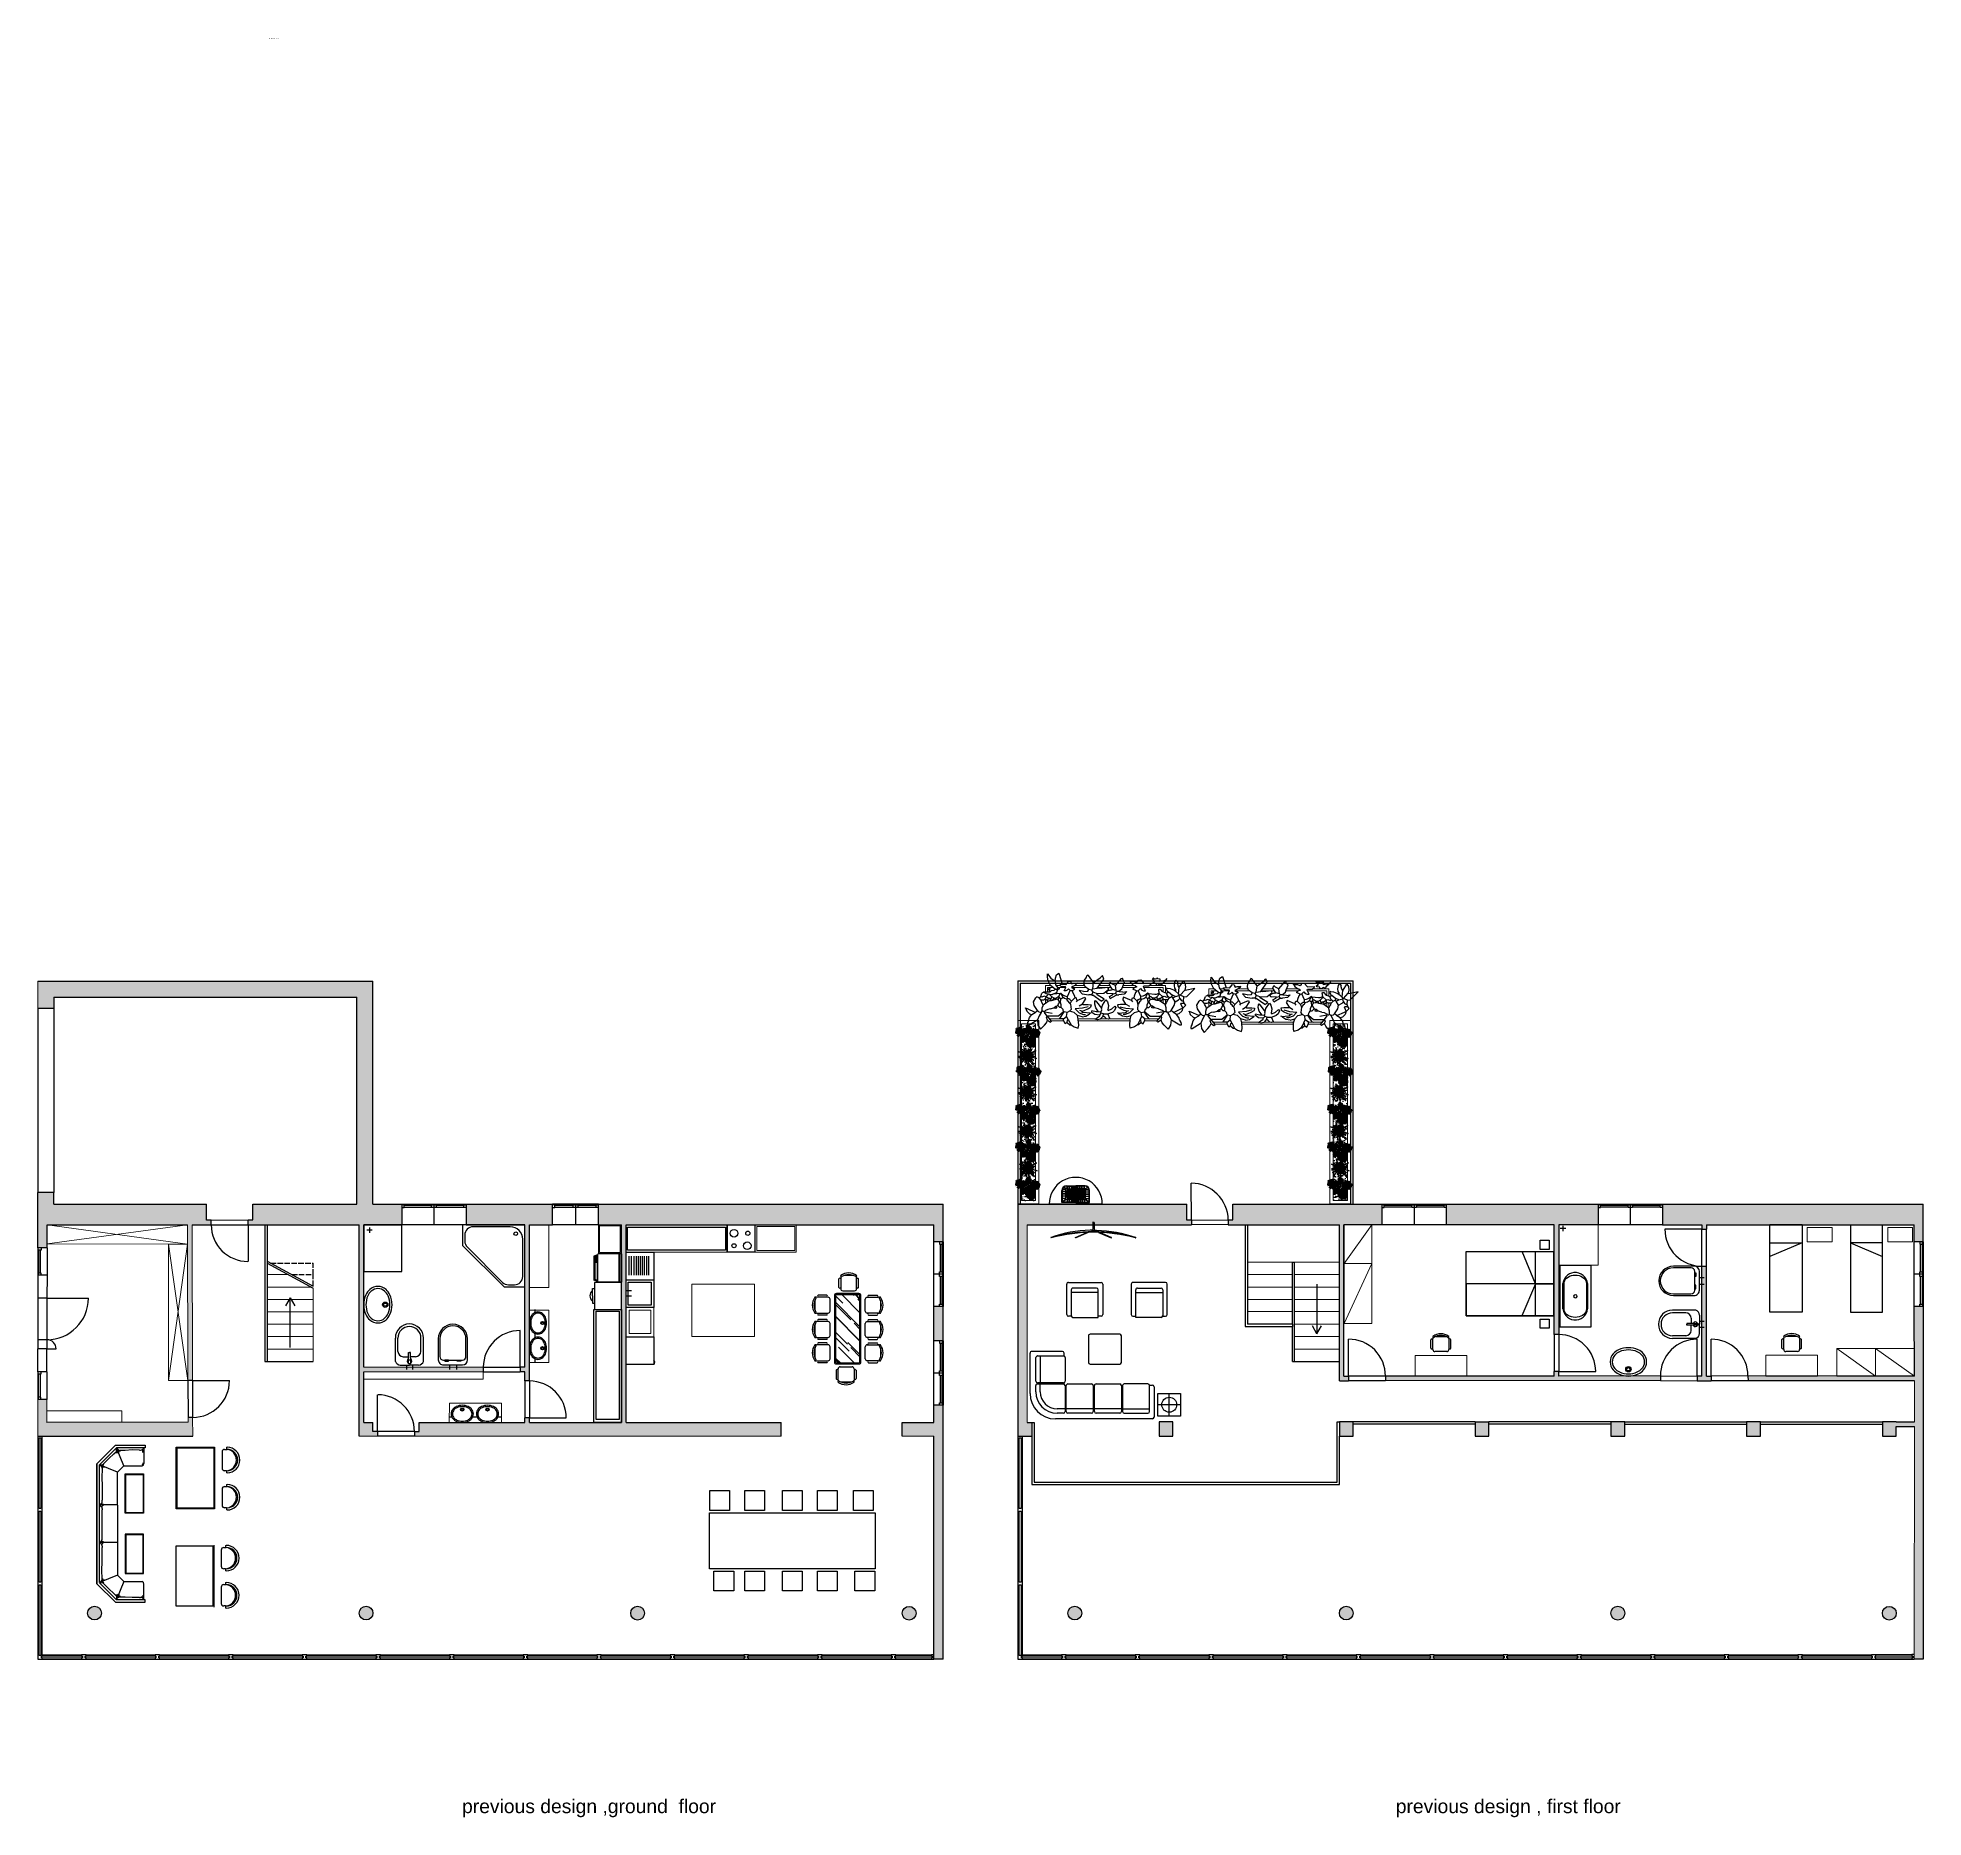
# Model space of a CAD drawing. Header units: millimetres. Extents: x 1227 to 9591, y 2506 to 9588.
# Drawn here: x 1343 to 5442, y 5718 to 9588 of the extents above; entities that cross this region are included whole.
import ezdxf

# ---------------------------------------------------------------- set-up
doc = ezdxf.new("R2010")
doc.units = ezdxf.units.MM
doc.linetypes.add('ACAD_ISO02W100', pattern=[15, 12, -3])
doc.linetypes.add('ELGO_LTYPE0', pattern=[0])
for name, color, linetype, lineweight in [('0-construction line', 1, 'Continuous', 0), ('L2_VISTA', 2, 'Continuous', 25), ('Pots', 145, 'Continuous', 13)]:
    doc.layers.add(name, color=color, linetype=linetype, lineweight=lineweight)
for name, color, linetype in [('furnitures', 3, 'Continuous'), ('glass', 4, 'Continuous'), ('infissi', 8, 'Continuous'), ('linee a vista', 5, 'Continuous'), ('Plants', 92, 'Continuous'), ('sectioned walls', 7, 'Continuous')]:
    doc.layers.add(name, color=color, linetype=linetype)
doc.layers.add('Soil', color=7, linetype='Continuous', true_color=0xa1c4ab)
doc.styles.get("Standard").update_dxf_attribs({"font": 'arial.ttf'})

msp = doc.modelspace()

# ---------------------------------------------------------------- texts
at = {"insert": (1845.483, 9588.252), "char_height": 2.26128, "attachment_point": 1}
msp.add_mtext_dynamic_manual_height_columns('previous design', width=1371.11601, gutter_width=11.306, heights=[0], dxfattribs=at)
at = {"layer": 'linee a vista', "color": 3, "linetype": 'ACAD_ISO02W100', "lineweight": 0, "char_height": 30, "attachment_point": 1}
for s, insert in [('previous design ,ground  floor', (2265.453, 5757.51)), ('previous design , first floor', (4294.959, 5757.51))]:
    msp.add_mtext_dynamic_manual_height_columns(s, width=567.98381, gutter_width=12.5, heights=[0], dxfattribs=dict(at, insert=insert))

# ---------------------------------------------------------------- blocks, each defined once
blk = doc.blocks.new('king bed')
at = {"layer": 'furnitures'}
for p, q in [((70, -39.1), (70, 0)), ((70, 0), (70, -190)), ((70, 0), (140, 0)), ((70, -39.1), (70, 0)), ((70, 0), (70, -190)), ((140, 0), (140, -39.1)), ((140, -190), (140, 0)), ((140, -39.1), (0, -39.1)), ((70, -39.1), (0, -68.4)), ((70, -39.1), (140, -68.9)), ((140, -39.1), (70, -39.1)), ((70, -190), (140, -190))]:
    blk.add_line(p, q, dxfattribs=at)
for points in [[(0, -190), (0, 0), (140, 0), (140, -190)], [(-24.7, -9.7), (-4.6, -9.7), (-4.6, -29), (-24.7, -29)], [(147, -9.7), (167.1, -9.7), (167.1, -29), (147, -29)]]:
    blk.add_lwpolyline(points, close=True, dxfattribs=at)
blk = doc.blocks.new('K10-13')
blk.add_lwpolyline([(0, 0), (1400, 0), (1400, 467), (467, 1400), (0, 1400)], close=True)
for points in [[(481, 47), (1167, 47, 0.414214), (1353, 233), (1353, 370, 0.198912), (1299, 502), (502, 1299, 0.198912), (370, 1353), (233, 1353, 0.414214), (47, 1167), (47, 327, 0.414214), (327, 47)], [(327, 47), (471, 47, 0.414214)]]:
    blk.add_lwpolyline(points, format="xyb")
blk.add_circle((203, 203), 40.4)
blk = doc.blocks.new('4')
for p, q in [((3052, 8499), (3673, 8499)), ((3052, 8499), (3052, 7996)), ((3052, 8459), (3673, 8459)), ((3052, 8439), (3673, 8439)), ((3673, 8499), (3673, 7996)), ((3072, 7976), (3653, 7976)), ((3072, 7976), (3100, 7899)), ((3093, 7976), (3114, 7919)), ((3100, 7899), (3625, 7899)), ((3105, 7966), (3105, 7976)), ((3105, 7966), (3620, 7966)), ((3114, 7919), (3611, 7919)), ((3122, 7966), (3122, 7938)), ((3122, 7938), (3163, 7938)), ((3163, 7938), (3163, 7966)), ((3192, 7966), (3192, 7938)), ((3192, 7938), (3233, 7938)), ((3233, 7938), (3233, 7966)), ((3632, 7976), (3611, 7919)), ((3620, 7966), (3620, 7976)), ((3653, 7976), (3625, 7899))]:
    blk.add_line(p, q)
for centre, start, end in [((3072, 7996), 180, 270), ((3653, 7996), 270, 0)]:
    blk.add_arc(centre, 20, start, end)
blk = doc.blocks.new('13')
for p, q in [((3128, 7205), (3128, 6605)), ((3728, 7205), (3128, 7205)), ((3728, 6605), (3728, 7205)), ((3128, 6605), (3728, 6605)), ((3264, 6562), (3264, 6605)), ((3428, 6562), (3264, 6562)), ((3428, 6562), (3591, 6562)), ((3591, 6562), (3591, 6605))]:
    blk.add_line(p, q)
blk.add_arc((3426, 6659), 153, 219.2339, 320.7661)
blk = doc.blocks.new('s_92')
at = {"color": 0, "linetype": 'ELGO_LTYPE0'}
for p, q in [((-184, 0), (-184, -372)), ((-184, 0), (0, 0)), ((0, 0), (0, -372)), ((-167, -262), (-167, -110)), ((-160, -110), (-159, -101)), ((-160, -262), (-160, -110)), ((-159, -101), (-156, -92)), ((-156, -92), (-151, -84)), ((-151, -84), (-145, -77)), ((-145, -77), (-136, -71)), ((-136, -71), (-127, -66)), ((-127, -66), (-116, -62)), ((-116, -62), (-105, -60)), ((-105, -60), (-93, -59)), ((-93, -59), (-81, -60)), ((-81, -60), (-70, -62)), ((-70, -62), (-59, -66)), ((-59, -66), (-50, -71)), ((-50, -71), (-41, -77)), ((-41, -77), (-35, -84)), ((-35, -84), (-30, -92)), ((-30, -92), (-27, -101)), ((-27, -101), (-26, -110)), ((-26, -110), (-26, -262)), ((-19, -110), (-19, -262)), ((-100, -179), (-104, -185)), ((-104, -185), (-102, -192)), ((-102, -192), (-94, -195)), ((-92, -177), (-100, -179)), ((-94, -195), (-86, -193)), ((-84, -180), (-92, -177)), ((-86, -193), (-82, -187)), ((-82, -187), (-84, -180)), ((-22, -180), (-23, -177)), ((-23, -177), (-23, -179)), ((-23, -177), (-20, -177)), ((-23, -179), (-23, -185)), ((-23, -185), (-23, -192)), ((-23, -192), (-23, -195)), ((-23, -195), (-22, -193)), ((-23, -195), (-21, -195)), ((-22, -187), (-22, -180)), ((-22, -193), (-22, -187)), ((-159, -271), (-160, -262)), ((-156, -279), (-159, -271)), ((-151, -287), (-156, -279)), ((-145, -295), (-151, -287)), ((-136, -301), (-145, -295)), ((-127, -306), (-136, -301)), ((-116, -310), (-127, -306)), ((-105, -312), (-116, -310)), ((-93, -313), (-105, -312)), ((-81, -312), (-93, -313)), ((-70, -310), (-81, -312)), ((-59, -306), (-70, -310)), ((-50, -301), (-59, -306)), ((-41, -295), (-50, -301)), ((-35, -287), (-41, -295)), ((-30, -279), (-35, -287)), ((-27, -271), (-30, -279)), ((-26, -262), (-27, -271)), ((0, -372), (-184, -372))]:
    blk.add_line(p, q, dxfattribs=at)
at = {"linetype": 'Continuous'}
for centre, start, end in [((-93, -118), 354.0196, 174.0196), ((-93, -254), 185.9804, 5.9804)]:
    blk.add_arc(centre, 74, start, end, dxfattribs=at)
blk = doc.blocks.new('Samsung Curved UHD TV_top_cad-block.com')
at = {"color": 0}
for points in [[(-9, 104), (-9, 18, -0.414214), (-27, 0), (-43, 0, 0.08003), (-576, -98)], [(11, 104), (11, 18, 0.414214), (29, 0), (44, 0, -0.08003), (577, -98)], [(-69, -30), (-240, -106, -0.969023), (-243, -100), (-89, -30)], [(71, -30), (241, -106, 0.969023), (244, -100), (90, -30)]]:
    blk.add_lwpolyline(points, format="xyb", dxfattribs=at)
for points in [[(1, 106), (-8, 106)], [(1, 106), (9, 106)]]:
    blk.add_lwpolyline(points, dxfattribs=at)
for centre, radius, start, end in [((-1, 2067), 2067, 269.2806, 270.801), ((-8, 104), 1.8, 90, 180), ((9, 104), 1.8, 0, 90), ((-574, -101), 3.43, 122.2401, 267.969), ((1, -2233), 2211, 74.8955, 105.1045), ((1, -2233), 2204, 74.8955, 105.1045), ((575, -101), 3.43, 272.031, 57.7599)]:
    blk.add_arc(centre, radius, start, end, dxfattribs=at)
blk = doc.blocks.new('sofa arrangement 4')
for p, q in [((-1166, 1584), (-721, 1584)), ((-1166, 1139), (-1166, 1584)), ((-944, 1584), (-944, 1139)), ((-721, 1584), (-721, 1139)), ((-646, 1005), (-646, 1606)), ((-612, 1639), (1307, 1639)), ((-557, 1495), (-557, 983)), ((-56, 1528), (-523, 1528)), ((-23, 983), (-23, 1495)), ((1, 983), (1, 1495)), ((34, 1528), (502, 1528)), ((535, 1495), (535, 983)), ((558, 983), (558, 1495)), ((591, 1528), (1059, 1528)), ((1092, 1495), (1092, 983)), ((1115, 983), (1115, 1495)), ((1148, 1528), (1273, 1528)), ((1148, 1528), (1273, 1528)), ((-1166, 1361), (-721, 1361)), ((-721, 1139), (-1166, 1139)), ((-23, 1439), (-557, 1439)), ((-22, 1439), (1, 1439)), ((1, 1439), (535, 1439)), ((558, 1439), (1092, 1439)), ((1115, 1439), (1273, 1439)), ((1807, 1139), (1807, 394)), ((-557, 972), (-612, 972)), ((-523, 950), (-56, 950)), ((502, 950), (34, 950)), ((1059, 950), (591, 950)), ((1111, 427), (1111, 895)), ((1145, 928), (1657, 928)), ((1663, 950), (1148, 950)), ((1601, 928), (1601, 394)), ((1607, 1105), (1607, 950)), ((1690, 895), (1690, 427)), ((1696, 1105), (1696, 983)), ((0, 522), (0, 0)), ((621, 555), (33, 555)), ((654, 0), (654, 522)), ((1134, 394), (1134, 338)), ((1657, 394), (1145, 394)), ((1807, 394), (1807, 338)), ((1167, 305), (1774, 305)), ((-784, -367), (-283, -367)), ((-283, -367), (-283, -913)), ((33, -33), (621, -33)), ((960, -367), (460, -367)), ((460, -367), (460, -913)), ((-906, -423), (-906, -1024)), ((-817, -390), (-873, -390)), ((-817, -913), (-817, -401)), ((-227, -390), (-283, -390)), ((-194, -1024), (-194, -423)), ((371, -1024), (371, -423)), ((404, -390), (460, -390)), ((994, -390), (1049, -390)), ((994, -913), (994, -401)), ((1083, -423), (1083, -1024)), ((-873, -1057), (-227, -1057)), ((-283, -857), (-817, -857)), ((-316, -946), (-784, -946)), ((1049, -1057), (404, -1057)), ((460, -857), (994, -857)), ((493, -946), (960, -946))]:
    blk.add_line(p, q)
blk.add_circle((-944, 1361), 147)
for centre, radius, start, end in [((-612, 1606), 33.4, 90, 180), ((-523, 1495), 33.4, 90, 180), ((-56, 1495), 33.4, 0, 90), ((34, 1495), 33.4, 90, 180), ((502, 1495), 33.4, 0, 90), ((591, 1495), 33.4, 90, 180), ((1059, 1495), 33.4, 0, 90), ((1148, 1495), 33.4, 90, 180), ((1273, 1105), 423, 0, 90), ((1307, 1139), 501, 0, 90), ((1273, 1105), 334, 0, 90), ((-612, 1005), 33.4, 180, 270), ((-523, 983), 33.4, 180, 270), ((-56, 983), 33.4, 270, 0), ((34, 983), 33.4, 180, 270), ((502, 983), 33.4, 270, 0), ((591, 983), 33.4, 180, 270), ((1059, 983), 33.4, 270, 0), ((1145, 895), 33.4, 90, 180), ((1148, 983), 33.4, 180, 270), ((1657, 895), 33.4, 0, 90), ((1663, 983), 33.4, 270, 0), ((33, 522), 33.4, 90, 180), ((621, 522), 33.4, 0, 90), ((1145, 427), 33.4, 180, 270), ((1657, 427), 33.4, 270, 0), ((33, 0), 33.4, 180, 270), ((621, 0), 33.4, 270, 0), ((1167, 338), 33.4, 180, 270), ((1774, 338), 33.4, 270, 0), ((-784, -401), 33.4, 90, 180), ((960, -401), 33.4, 0, 90), ((-873, -423), 33.4, 90, 180), ((-227, -423), 33.4, 0, 90), ((404, -423), 33.4, 90, 180), ((1049, -423), 33.4, 0, 90), ((-873, -1024), 33.4, 180, 270), ((-784, -913), 33.4, 180, 270), ((-316, -913), 33.4, 270, 0), ((-227, -1024), 33.4, 270, 0), ((404, -1024), 33.4, 180, 270), ((493, -913), 33.4, 180, 270), ((960, -913), 33.4, 270, 0), ((1049, -1024), 33.4, 270, 0)]:
    blk.add_arc(centre, radius, start, end)
blk = doc.blocks.new('6')
at = {"layer": 'Plants'}
for p, q in [((5427, 14761), (5428, 14780)), ((5428, 14780), (5446, 14754)), ((5472, 14755), (5478, 14773)), ((5478, 14773), (5492, 14783)), ((5492, 14783), (5512, 14718)), ((5389, 14651), (5396, 14671)), ((5408, 14675), (5396, 14671)), ((5419, 14666), (5405, 14678)), ((5405, 14678), (5442, 14678)), ((5431, 14739), (5427, 14761)), ((5441, 14702), (5428, 14687)), ((5444, 14713), (5431, 14739)), ((5438, 14678), (5443, 14702)), ((5442, 14678), (5449, 14685)), ((5470, 14693), (5444, 14713)), ((5446, 14754), (5470, 14737)), ((5449, 14685), (5464, 14687)), ((5479, 14673), (5451, 14661)), ((5498, 14669), (5461, 14664)), ((5464, 14687), (5470, 14693)), ((5470, 14737), (5472, 14755)), ((5470, 14737), (5473, 14718)), ((5470, 14693), (5479, 14693)), ((5473, 14718), (5486, 14700)), ((5486, 14700), (5479, 14693)), ((5483, 14687), (5479, 14693)), ((5479, 14673), (5483, 14687)), ((5494, 14695), (5482, 14687)), ((5496, 14695), (5486, 14700)), ((5491, 14651), (5498, 14669)), ((5496, 14716), (5498, 14719)), ((5507, 14706), (5496, 14716)), ((5529, 14717), (5498, 14719)), ((5498, 14669), (5502, 14671)), ((5513, 14647), (5502, 14671)), ((5502, 14671), (5516, 14659)), ((5529, 14706), (5507, 14706)), ((5522, 14684), (5531, 14703)), ((5531, 14683), (5522, 14684)), ((5544, 14736), (5529, 14717)), ((5531, 14703), (5529, 14706)), ((5539, 14687), (5531, 14683)), ((5546, 14695), (5539, 14687)), ((5540, 14651), (5555, 14686)), ((5559, 14734), (5544, 14736)), ((5555, 14686), (5546, 14695)), ((5564, 14684), (5555, 14686)), ((5559, 14734), (5559, 14728)), ((5559, 14728), (5564, 14723)), ((5570, 14708), (5562, 14703)), ((5562, 14703), (5571, 14699)), ((5564, 14723), (5574, 14726)), ((5564, 14684), (5581, 14692)), ((5564, 14684), (5571, 14673)), ((5573, 14709), (5570, 14708)), ((5571, 14699), (5578, 14696)), ((5571, 14673), (5580, 14654)), ((5581, 14713), (5573, 14709)), ((5574, 14726), (5585, 14727)), ((5578, 14696), (5581, 14692)), ((5589, 14720), (5581, 14713)), ((5585, 14727), (5594, 14727)), ((5594, 14727), (5589, 14720)), ((5594, 14727), (5596, 14728)), ((5605, 14685), (5622, 14667)), ((5631, 14680), (5605, 14685)), ((5622, 14667), (5660, 14661)), ((5631, 14680), (5655, 14682)), ((5633, 14723), (5635, 14743)), ((5639, 14706), (5633, 14723)), ((5635, 14743), (5646, 14757)), ((5660, 14690), (5639, 14706)), ((5646, 14757), (5651, 14771)), ((5658, 14769), (5651, 14771)), ((5655, 14682), (5660, 14690)), ((5687, 14730), (5658, 14769)), ((5677, 14687), (5660, 14690)), ((5677, 14687), (5682, 14694)), ((5684, 14675), (5677, 14687)), ((5677, 14663), (5684, 14675)), ((5682, 14694), (5687, 14730)), ((5682, 14694), (5708, 14699)), ((5703, 14668), (5684, 14675)), ((5687, 14730), (5725, 14757)), ((5703, 14668), (5744, 14670)), ((5708, 14661), (5703, 14668)), ((5708, 14699), (5744, 14750)), ((5720, 14697), (5708, 14699)), ((5768, 14702), (5720, 14697)), ((5725, 14757), (5737, 14769)), ((5744, 14750), (5737, 14769)), ((5744, 14670), (5773, 14692)), ((5762, 14681), (5759, 14672)), ((5759, 14672), (5766, 14668)), ((5784, 14688), (5762, 14681)), ((5797, 14666), (5766, 14668)), ((5773, 14692), (5768, 14702)), ((5776, 14717), (5781, 14732)), ((5793, 14690), (5776, 14717)), ((5790, 14723), (5781, 14732)), ((5784, 14688), (5793, 14690)), ((5810, 14714), (5790, 14723)), ((5814, 14686), (5793, 14690)), ((5797, 14666), (5812, 14671)), ((5810, 14714), (5844, 14753)), ((5814, 14686), (5810, 14714)), ((5812, 14671), (5817, 14681)), ((5817, 14662), (5812, 14671)), ((5817, 14681), (5814, 14686)), ((5817, 14681), (5830, 14682)), ((5830, 14682), (5847, 14695)), ((5834, 14677), (5830, 14682)), ((5852, 14675), (5834, 14677)), ((5844, 14753), (5850, 14755)), ((5847, 14695), (5851, 14708)), ((5853, 14744), (5850, 14755)), ((5851, 14708), (5862, 14734)), ((5852, 14675), (5873, 14679)), ((5862, 14734), (5853, 14744)), ((5873, 14679), (5859, 14665)), ((5894, 14735), (5891, 14737)), ((5904, 14736), (5894, 14735)), ((5894, 14735), (5899, 14727)), ((5899, 14727), (5909, 14718)), ((5917, 14735), (5904, 14736)), ((5909, 14718), (5918, 14714)), ((5913, 14698), (5909, 14693)), ((5929, 14684), (5909, 14693)), ((5921, 14702), (5913, 14698)), ((5923, 14673), (5915, 14654)), ((5929, 14731), (5917, 14735)), ((5918, 14714), (5922, 14713)), ((5931, 14706), (5921, 14702)), ((5922, 14713), (5931, 14706)), ((5930, 14684), (5923, 14673)), ((5936, 14737), (5929, 14731)), ((5930, 14684), (5939, 14686)), ((5936, 14744), (5953, 14746)), ((5936, 14744), (5936, 14737)), ((5954, 14651), (5939, 14686)), ((5940, 14686), (5951, 14697)), ((5951, 14697), (5959, 14687)), ((5953, 14746), (5971, 14724)), ((5959, 14687), (5969, 14683)), ((5969, 14706), (5971, 14711)), ((5980, 14684), (5969, 14706)), ((5969, 14683), (5980, 14684)), ((5971, 14724), (6009, 14726)), ((5971, 14711), (5998, 14711)), ((5993, 14671), (5978, 14659)), ((5982, 14647), (5993, 14671)), ((5996, 14669), (5993, 14671)), ((5996, 14669), (6033, 14664)), ((6004, 14651), (5996, 14669)), ((5998, 14711), (6011, 14722)), ((6011, 14722), (6009, 14726)), ((6019, 14732), (6022, 14730)), ((6020, 14751), (6024, 14756)), ((6033, 14736), (6020, 14751)), ((6022, 14730), (6033, 14736)), ((6026, 14725), (6022, 14730)), ((6029, 14750), (6024, 14756)), ((6041, 14723), (6026, 14725)), ((6036, 14749), (6029, 14750)), ((6043, 14751), (6036, 14749)), ((6041, 14714), (6041, 14723)), ((6050, 14714), (6041, 14714)), ((6042, 14665), (6057, 14671)), ((6046, 14756), (6043, 14751)), ((6050, 14751), (6046, 14756)), ((6063, 14749), (6050, 14751)), ((6054, 14717), (6050, 14714)), ((6061, 14720), (6054, 14717)), ((6054, 14690), (6057, 14693)), ((6057, 14671), (6054, 14690)), ((6057, 14693), (6063, 14692)), ((6059, 14666), (6057, 14671)), ((6061, 14736), (6063, 14747)), ((6070, 14737), (6061, 14736)), ((6070, 14717), (6061, 14720)), ((6063, 14747), (6063, 14749)), ((6063, 14692), (6072, 14682)), ((6083, 14739), (6070, 14737)), ((6074, 14721), (6070, 14717)), ((6072, 14682), (6079, 14677)), ((6074, 14721), (6076, 14723)), ((6076, 14725), (6081, 14730)), ((6076, 14723), (6076, 14725)), ((6079, 14677), (6098, 14671)), ((6081, 14730), (6094, 14741)), ((6094, 14743), (6083, 14739)), ((6094, 14743), (6102, 14752)), ((6094, 14741), (6094, 14743)), ((6100, 14697), (6098, 14701)), ((6098, 14692), (6100, 14697)), ((6102, 14684), (6098, 14692)), ((6098, 14671), (6105, 14675)), ((6105, 14651), (6098, 14671)), ((6120, 14694), (6100, 14697)), ((6102, 14697), (6100, 14697)), ((6105, 14675), (6102, 14684)), ((6109, 14675), (6105, 14675)), ((6131, 14657), (6109, 14675)), ((6139, 14687), (6120, 14694)), ((6148, 14681), (6139, 14687)), ((6144, 14732), (6141, 14713)), ((6141, 14713), (6143, 14699)), ((6143, 14699), (6148, 14690)), ((6151, 14743), (6144, 14732)), ((6148, 14690), (6148, 14682)), ((6148, 14681), (6148, 14682)), ((6166, 14666), (6148, 14681)), ((6151, 14743), (6161, 14732)), ((6161, 14724), (6161, 14732)), ((6164, 14712), (6161, 14724)), ((6170, 14703), (6164, 14712)), ((6166, 14666), (6170, 14703)), ((6170, 14703), (6172, 14706)), ((6172, 14706), (6193, 14739)), ((6175, 14658), (6201, 14688)), ((6193, 14739), (6202, 14726)), ((6205, 14706), (6201, 14688)), ((6203, 14686), (6201, 14688)), ((6202, 14726), (6205, 14706)), ((6257, 14696), (6203, 14686)), ((6212, 14651), (6257, 14696)), ((5304, 14588), (5310, 14568)), ((5304, 14586), (5304, 14588)), ((5315, 14581), (5306, 14585)), ((5310, 14568), (5326, 14554)), ((5358, 14562), (5315, 14581)), ((5339, 14549), (5358, 14561)), ((5348, 14621), (5361, 14644)), ((5352, 14601), (5348, 14621)), ((5371, 14572), (5352, 14601)), ((5358, 14562), (5371, 14572)), ((5358, 14561), (5358, 14562)), ((5361, 14644), (5367, 14649)), ((5380, 14644), (5367, 14649)), ((5371, 14572), (5378, 14565)), ((5378, 14565), (5391, 14562)), ((5380, 14644), (5389, 14651)), ((5389, 14633), (5380, 14644)), ((5391, 14562), (5380, 14542)), ((5395, 14647), (5389, 14651)), ((5393, 14623), (5389, 14633)), ((5389, 14633), (5406, 14633)), ((5391, 14562), (5398, 14570)), ((5396, 14618), (5393, 14623)), ((5409, 14653), (5395, 14647)), ((5402, 14605), (5396, 14618)), ((5398, 14588), (5402, 14601)), ((5398, 14570), (5398, 14588)), ((5402, 14566), (5398, 14570)), ((5402, 14605), (5431, 14625)), ((5402, 14601), (5402, 14605)), ((5411, 14566), (5402, 14566)), ((5406, 14633), (5415, 14636)), ((5419, 14649), (5409, 14653)), ((5416, 14572), (5411, 14566)), ((5413, 14564), (5411, 14566)), ((5411, 14561), (5413, 14564)), ((5426, 14540), (5411, 14561)), ((5413, 14564), (5454, 14557)), ((5415, 14636), (5417, 14645)), ((5430, 14627), (5415, 14636)), ((5429, 14579), (5416, 14572)), ((5417, 14645), (5419, 14649)), ((5419, 14651), (5435, 14666)), ((5433, 14664), (5419, 14666)), ((5419, 14649), (5419, 14651)), ((5433, 14640), (5419, 14649)), ((5443, 14581), (5429, 14579)), ((5430, 14627), (5431, 14636)), ((5431, 14625), (5430, 14627)), ((5431, 14636), (5433, 14640)), ((5431, 14625), (5443, 14629)), ((5435, 14642), (5433, 14640)), ((5452, 14649), (5435, 14666)), ((5446, 14634), (5435, 14642)), ((5451, 14661), (5438, 14663)), ((5443, 14629), (5446, 14634)), ((5443, 14629), (5450, 14629)), ((5443, 14581), (5463, 14588)), ((5446, 14636), (5452, 14649)), ((5446, 14634), (5446, 14636)), ((5450, 14629), (5446, 14634)), ((5450, 14629), (5457, 14631)), ((5465, 14642), (5452, 14649)), ((5457, 14631), (5465, 14642)), ((5457, 14631), (5476, 14636)), ((5461, 14664), (5458, 14664)), ((5463, 14588), (5474, 14596)), ((5463, 14588), (5472, 14585)), ((5465, 14642), (5474, 14642)), ((5472, 14585), (5479, 14588)), ((5474, 14642), (5485, 14649)), ((5476, 14636), (5474, 14642)), ((5474, 14596), (5478, 14596)), ((5487, 14634), (5476, 14636)), ((5478, 14596), (5485, 14601)), ((5479, 14588), (5478, 14596)), ((5485, 14649), (5491, 14651)), ((5485, 14601), (5489, 14610)), ((5496, 14590), (5485, 14601)), ((5487, 14634), (5494, 14645)), ((5492, 14629), (5487, 14634)), ((5489, 14610), (5494, 14618)), ((5518, 14564), (5489, 14540)), ((5494, 14645), (5491, 14651)), ((5494, 14618), (5492, 14629)), ((5502, 14638), (5494, 14645)), ((5494, 14618), (5500, 14618)), ((5505, 14590), (5496, 14590)), ((5496, 14527), (5521, 14565)), ((5500, 14618), (5502, 14638)), ((5505, 14604), (5500, 14618)), ((5502, 14638), (5513, 14645)), ((5505, 14590), (5505, 14604)), ((5515, 14579), (5505, 14590)), ((5524, 14640), (5513, 14647)), ((5513, 14645), (5513, 14647)), ((5516, 14577), (5515, 14579)), ((5516, 14659), (5530, 14653)), ((5518, 14566), (5516, 14577)), ((5518, 14566), (5518, 14564)), ((5538, 14561), (5521, 14565)), ((5537, 14636), (5524, 14640)), ((5530, 14653), (5540, 14651)), ((5535, 14538), (5538, 14561)), ((5537, 14636), (5540, 14638)), ((5540, 14627), (5537, 14636)), ((5551, 14568), (5538, 14561)), ((5540, 14638), (5540, 14651)), ((5548, 14638), (5540, 14638)), ((5544, 14625), (5540, 14627)), ((5540, 14625), (5540, 14627)), ((5551, 14616), (5544, 14625)), ((5553, 14634), (5548, 14638)), ((5551, 14614), (5551, 14616)), ((5557, 14609), (5551, 14614)), ((5551, 14568), (5561, 14579)), ((5577, 14562), (5551, 14568)), ((5562, 14625), (5553, 14634)), ((5557, 14614), (5562, 14625)), ((5557, 14609), (5557, 14614)), ((5557, 14609), (5561, 14579)), ((5562, 14625), (5581, 14644)), ((5596, 14544), (5577, 14562)), ((5580, 14654), (5581, 14644)), ((5588, 14644), (5581, 14644)), ((5625, 14585), (5583, 14582)), ((5583, 14582), (5605, 14560)), ((5594, 14629), (5588, 14644)), ((5594, 14629), (5588, 14621)), ((5594, 14629), (5638, 14647)), ((5625, 14609), (5605, 14597)), ((5605, 14560), (5630, 14549)), ((5620, 14568), (5609, 14573)), ((5620, 14568), (5634, 14573)), ((5623, 14562), (5620, 14568)), ((5629, 14561), (5623, 14562)), ((5625, 14609), (5642, 14636)), ((5625, 14609), (5627, 14607)), ((5657, 14594), (5625, 14585)), ((5627, 14607), (5657, 14607)), ((5668, 14557), (5629, 14561)), ((5634, 14573), (5658, 14583)), ((5638, 14647), (5642, 14636)), ((5657, 14607), (5673, 14605)), ((5658, 14583), (5670, 14592)), ((5677, 14661), (5660, 14661)), ((5673, 14605), (5670, 14592)), ((5677, 14661), (5677, 14663)), ((5679, 14658), (5677, 14661)), ((5677, 14658), (5677, 14661)), ((5677, 14658), (5679, 14658)), ((5701, 14565), (5678, 14571)), ((5678, 14562), (5678, 14571)), ((5695, 14549), (5678, 14562)), ((5679, 14658), (5682, 14658)), ((5730, 14625), (5682, 14658)), ((5694, 14608), (5695, 14624)), ((5699, 14587), (5694, 14608)), ((5695, 14624), (5698, 14628)), ((5706, 14622), (5698, 14628)), ((5715, 14565), (5699, 14587)), ((5715, 14565), (5701, 14565)), ((5705, 14619), (5702, 14621)), ((5733, 14586), (5706, 14622)), ((5747, 14637), (5708, 14661)), ((5728, 14563), (5715, 14565)), ((5728, 14563), (5733, 14576)), ((5730, 14558), (5728, 14563)), ((5730, 14625), (5747, 14637)), ((5731, 14582), (5733, 14586)), ((5733, 14576), (5731, 14582)), ((5733, 14586), (5737, 14603)), ((5737, 14603), (5757, 14632)), ((5757, 14632), (5765, 14622)), ((5765, 14622), (5771, 14601)), ((5771, 14601), (5767, 14576)), ((5770, 14573), (5767, 14576)), ((5770, 14573), (5790, 14581)), ((5794, 14562), (5772, 14554)), ((5776, 14651), (5793, 14660)), ((5781, 14640), (5776, 14651)), ((5781, 14640), (5814, 14658)), ((5790, 14581), (5807, 14597)), ((5793, 14660), (5797, 14666)), ((5805, 14572), (5794, 14562)), ((5813, 14589), (5805, 14572)), ((5807, 14597), (5813, 14589)), ((5816, 14658), (5814, 14658)), ((5816, 14658), (5817, 14660)), ((5817, 14658), (5816, 14658)), ((5817, 14660), (5817, 14662)), ((5817, 14660), (5830, 14660)), ((5817, 14658), (5817, 14660)), ((5838, 14607), (5821, 14605)), ((5821, 14605), (5825, 14592)), ((5836, 14583), (5825, 14592)), ((5827, 14557), (5865, 14561)), ((5859, 14665), (5830, 14660)), ((5860, 14573), (5836, 14583)), ((5837, 14594), (5869, 14585)), ((5867, 14607), (5838, 14607)), ((5856, 14647), (5852, 14636)), ((5869, 14609), (5852, 14636)), ((5900, 14629), (5856, 14647)), ((5875, 14568), (5860, 14573)), ((5865, 14561), (5871, 14562)), ((5890, 14560), (5865, 14549)), ((5869, 14609), (5867, 14607)), ((5869, 14609), (5889, 14597)), ((5869, 14585), (5912, 14582)), ((5871, 14562), (5875, 14568)), ((5875, 14568), (5886, 14573)), ((5912, 14582), (5890, 14560)), ((5899, 14544), (5917, 14562)), ((5900, 14629), (5906, 14644)), ((5900, 14629), (5906, 14621)), ((5906, 14644), (5913, 14644)), ((5915, 14654), (5913, 14644)), ((5932, 14625), (5913, 14644)), ((5917, 14562), (5943, 14568)), ((5932, 14625), (5941, 14634)), ((5937, 14614), (5932, 14625)), ((5937, 14609), (5934, 14579)), ((5943, 14568), (5934, 14579)), ((5937, 14609), (5943, 14614)), ((5937, 14609), (5937, 14614)), ((5941, 14634), (5947, 14638)), ((5943, 14616), (5950, 14625)), ((5943, 14614), (5943, 14616)), ((5943, 14568), (5956, 14561)), ((5947, 14638), (5954, 14638)), ((5950, 14625), (5954, 14627)), ((5964, 14653), (5954, 14651)), ((5954, 14638), (5954, 14651)), ((5958, 14636), (5954, 14638)), ((5954, 14627), (5958, 14636)), ((5954, 14625), (5954, 14627)), ((5956, 14561), (5973, 14565)), ((5959, 14538), (5956, 14561)), ((5958, 14636), (5971, 14640)), ((5978, 14659), (5964, 14653)), ((5971, 14640), (5982, 14647)), ((5998, 14527), (5973, 14565)), ((5976, 14566), (5978, 14577)), ((5976, 14566), (5976, 14564)), ((5976, 14564), (6005, 14540)), ((5978, 14577), (5980, 14579)), ((5980, 14579), (5989, 14590)), ((5982, 14645), (5982, 14647)), ((5993, 14638), (5982, 14645)), ((5989, 14604), (5995, 14618)), ((5989, 14590), (5989, 14604)), ((5989, 14590), (5998, 14590)), ((5993, 14638), (6000, 14645)), ((5995, 14618), (5993, 14638)), ((6000, 14618), (5995, 14618)), ((5998, 14590), (6009, 14601)), ((6000, 14645), (6004, 14651)), ((6007, 14634), (6000, 14645)), ((6000, 14618), (6002, 14629)), ((6006, 14610), (6000, 14618)), ((6002, 14629), (6007, 14634)), ((6009, 14649), (6004, 14651)), ((6009, 14601), (6006, 14610)), ((6007, 14634), (6019, 14636)), ((6020, 14642), (6009, 14649)), ((6017, 14596), (6009, 14601)), ((6015, 14588), (6017, 14596)), ((6022, 14585), (6015, 14588)), ((6020, 14596), (6017, 14596)), ((6019, 14636), (6020, 14642)), ((6037, 14631), (6019, 14636)), ((6030, 14642), (6020, 14642)), ((6031, 14588), (6020, 14596)), ((6031, 14588), (6022, 14585)), ((6030, 14642), (6043, 14649)), ((6037, 14631), (6030, 14642)), ((6052, 14581), (6031, 14588)), ((6033, 14664), (6042, 14665)), ((6044, 14629), (6037, 14631)), ((6081, 14564), (6041, 14557)), ((6043, 14649), (6059, 14666)), ((6048, 14636), (6043, 14649)), ((6044, 14629), (6048, 14634)), ((6052, 14629), (6044, 14629)), ((6048, 14634), (6059, 14642)), ((6048, 14634), (6048, 14636)), ((6052, 14629), (6048, 14634)), ((6063, 14625), (6052, 14629)), ((6052, 14581), (6065, 14579)), ((6076, 14651), (6059, 14666)), ((6059, 14642), (6061, 14640)), ((6061, 14640), (6076, 14649)), ((6063, 14636), (6061, 14640)), ((6065, 14627), (6063, 14636)), ((6063, 14625), (6065, 14627)), ((6092, 14605), (6063, 14625)), ((6065, 14627), (6079, 14636)), ((6065, 14579), (6078, 14572)), ((6068, 14540), (6083, 14561)), ((6076, 14649), (6085, 14653)), ((6076, 14649), (6076, 14651)), ((6078, 14645), (6076, 14649)), ((6079, 14636), (6078, 14645)), ((6078, 14572), (6083, 14566)), ((6089, 14633), (6079, 14636)), ((6081, 14564), (6083, 14566)), ((6083, 14561), (6081, 14564)), ((6083, 14566), (6092, 14566)), ((6085, 14653), (6100, 14647)), ((6105, 14633), (6089, 14633)), ((6092, 14605), (6098, 14618)), ((6092, 14601), (6092, 14605)), ((6096, 14588), (6092, 14601)), ((6092, 14566), (6096, 14570)), ((6096, 14570), (6096, 14588)), ((6103, 14562), (6096, 14570)), ((6098, 14618), (6102, 14623)), ((6100, 14647), (6105, 14651)), ((6102, 14623), (6105, 14633)), ((6116, 14565), (6103, 14562)), ((6103, 14562), (6114, 14542)), ((6115, 14644), (6105, 14651)), ((6105, 14633), (6115, 14644)), ((6115, 14644), (6127, 14649)), ((6124, 14572), (6116, 14565)), ((6124, 14572), (6142, 14601)), ((6137, 14562), (6124, 14572)), ((6127, 14649), (6131, 14657)), ((6133, 14644), (6127, 14649)), ((6135, 14657), (6131, 14657)), ((6133, 14644), (6148, 14651)), ((6146, 14621), (6133, 14644)), ((6148, 14651), (6135, 14657)), ((6137, 14562), (6179, 14581)), ((6137, 14561), (6137, 14562)), ((6155, 14549), (6137, 14561)), ((6142, 14601), (6146, 14621)), ((6146, 14621), (6166, 14633)), ((6148, 14651), (6170, 14657)), ((6172, 14658), (6166, 14666)), ((6166, 14633), (6174, 14640)), ((6184, 14568), (6168, 14554)), ((6170, 14657), (6172, 14658)), ((6174, 14640), (6170, 14657)), ((6175, 14658), (6172, 14658)), ((6174, 14640), (6180, 14631)), ((6196, 14649), (6175, 14658)), ((6179, 14609), (6183, 14614)), ((6190, 14588), (6179, 14609)), ((6179, 14581), (6188, 14585)), ((6180, 14631), (6187, 14626)), ((6183, 14614), (6198, 14614)), ((6190, 14588), (6184, 14568)), ((6187, 14626), (6194, 14625)), ((6190, 14586), (6207, 14603)), ((6190, 14586), (6190, 14588)), ((6194, 14625), (6196, 14649)), ((6198, 14614), (6194, 14625)), ((6196, 14649), (6212, 14651)), ((6207, 14603), (6198, 14614)), ((5314, 14495), (5313, 14489)), ((5313, 14489), (5321, 14489)), ((5315, 14505), (5314, 14495)), ((5321, 14514), (5315, 14505)), ((5321, 14514), (5326, 14533)), ((5321, 14489), (5367, 14518)), ((5326, 14554), (5339, 14549)), ((5326, 14533), (5339, 14549)), ((5367, 14518), (5371, 14520)), ((5380, 14542), (5371, 14520)), ((5371, 14520), (5373, 14490)), ((5373, 14490), (5388, 14468)), ((5388, 14468), (5410, 14489)), ((5410, 14489), (5421, 14503)), ((5421, 14503), (5428, 14518)), ((5422, 14533), (5426, 14540)), ((5428, 14518), (5422, 14533)), ((5426, 14540), (5428, 14540)), ((5450, 14513), (5428, 14540)), ((5428, 14540), (5430, 14540)), ((5428, 14518), (5444, 14507)), ((5489, 14540), (5430, 14540)), ((5444, 14507), (5450, 14513)), ((5518, 14525), (5496, 14527)), ((5518, 14525), (5535, 14538)), ((5518, 14518), (5518, 14525)), ((5527, 14498), (5518, 14518)), ((5538, 14505), (5527, 14498)), ((5544, 14522), (5535, 14538)), ((5538, 14505), (5540, 14518)), ((5538, 14505), (5553, 14492)), ((5540, 14518), (5544, 14522)), ((5544, 14522), (5560, 14492)), ((5553, 14492), (5561, 14492)), ((5560, 14492), (5577, 14480)), ((5577, 14480), (5600, 14472)), ((5601, 14521), (5596, 14544)), ((5622, 14537), (5596, 14544)), ((5596, 14544), (5596, 14542)), ((5600, 14472), (5603, 14489)), ((5603, 14489), (5601, 14521)), ((5622, 14537), (5644, 14540)), ((5630, 14549), (5641, 14550)), ((5644, 14540), (5662, 14551)), ((5662, 14551), (5668, 14557)), ((5668, 14557), (5673, 14559)), ((5722, 14547), (5695, 14549)), ((5696, 14523), (5722, 14543)), ((5710, 14519), (5696, 14523)), ((5725, 14523), (5710, 14519)), ((5722, 14547), (5730, 14558)), ((5722, 14543), (5722, 14547)), ((5735, 14534), (5725, 14523)), ((5743, 14554), (5730, 14558)), ((5741, 14541), (5735, 14534)), ((5741, 14541), (5743, 14554)), ((5750, 14534), (5741, 14541)), ((5743, 14554), (5772, 14554)), ((5759, 14525), (5750, 14534)), ((5769, 14524), (5759, 14525)), ((5779, 14528), (5769, 14524)), ((5770, 14550), (5772, 14554)), ((5779, 14528), (5770, 14550)), ((5827, 14557), (5821, 14559)), ((5832, 14551), (5827, 14557)), ((5850, 14540), (5832, 14551)), ((5873, 14537), (5850, 14540)), ((5865, 14549), (5853, 14550)), ((5873, 14537), (5899, 14544)), ((5892, 14489), (5893, 14521)), ((5894, 14472), (5892, 14489)), ((5893, 14521), (5899, 14544)), ((5918, 14480), (5894, 14472)), ((5899, 14544), (5899, 14542)), ((5934, 14492), (5918, 14480)), ((5950, 14522), (5934, 14492)), ((5941, 14492), (5934, 14492)), ((5956, 14505), (5941, 14492)), ((5950, 14522), (5959, 14538)), ((5954, 14518), (5950, 14522)), ((5956, 14505), (5954, 14518)), ((5956, 14505), (5967, 14498)), ((5976, 14525), (5959, 14538)), ((5967, 14498), (5976, 14518)), ((5976, 14525), (5998, 14527)), ((5976, 14518), (5976, 14525)), ((5998, 14527), (6004, 14525)), ((6005, 14540), (6065, 14540)), ((6044, 14513), (6067, 14540)), ((6050, 14507), (6044, 14513)), ((6067, 14518), (6050, 14507)), ((6067, 14540), (6065, 14540)), ((6068, 14540), (6067, 14540)), ((6067, 14518), (6072, 14533)), ((6074, 14503), (6067, 14518)), ((6072, 14533), (6068, 14540)), ((6084, 14489), (6074, 14503)), ((6107, 14468), (6084, 14489)), ((6121, 14490), (6107, 14468)), ((6114, 14542), (6124, 14520)), ((6124, 14520), (6121, 14490)), ((6127, 14518), (6124, 14520)), ((6174, 14489), (6127, 14518)), ((6168, 14554), (6155, 14549)), ((6168, 14533), (6155, 14549)), ((6174, 14514), (6168, 14533)), ((6174, 14514), (6179, 14505)), ((6181, 14489), (6174, 14489)), ((6179, 14505), (6181, 14495)), ((6181, 14495), (6181, 14489))]:
    blk.add_line(p, q, dxfattribs=at)
at = {"layer": 'Plants', "ltscale": 0.05}
for p, q in [((6067, 14737), (6061, 14737)), ((6092, 14737), (6089, 14737))]:
    blk.add_line(p, q, dxfattribs=at)
at = {"layer": 'Plants'}
for centre, start, end in [((5479, 14673), 292.4667, 347.1957), ((5489, 14540), 270.353, 310.156), ((6005, 14540), 229.844, 269.647)]:
    blk.add_arc(centre, 0.000231, start, end, dxfattribs=at)
blk = doc.blocks.new('24')
at = {"layer": 'Pots'}
for points in [[(5416, 14678), (5416, 14714), (5443, 14714)], [(5428, 14678), (5428, 14702), (5458, 14702)], [(5476, 14714), (5498, 14714)], [(5484, 14702), (5531, 14702)], [(5564, 14702), (5644, 14702)], [(5582, 14714), (5636, 14714)], [(5710, 14702), (5785, 14702)], [(5719, 14714), (5778, 14714)], [(5809, 14714), (5810, 14714)], [(5849, 14702), (5921, 14702)], [(5854, 14714), (5917, 14714)], [(5971, 14702), (6080, 14702), (6080, 14677)], [(6002, 14714), (6092, 14714), (6092, 14673)], [(5416, 14614), (5416, 14636)], [(5428, 14623), (5428, 14628)], [(6080, 14636), (6080, 14614)], [(6092, 14633), (6092, 14605)], [(5434, 14514), (5426, 14514)], [(5518, 14526), (5439, 14526)], [(5520, 14514), (5449, 14514)], [(5700, 14526), (5600, 14526)], [(5893, 14514), (5601, 14514)], [(5758, 14526), (5727, 14526)], [(5894, 14526), (5773, 14526)], [(6045, 14514), (5974, 14514)], [(6055, 14526), (5976, 14526)], [(6069, 14514), (6060, 14514)]]:
    blk.add_lwpolyline(points, dxfattribs=at)
blk = doc.blocks.new('17')
at = {"layer": 'Soil'}
h = blk.add_hatch(dxfattribs=at)
h.set_pattern_fill('AR-SAND', color=256, scale=1.2, angle=-90, style=0)
h.set_pattern_definition([(307.5, (3106.124, 13045.087), (58.7296, 1.92), [0, -46.3296, 0, -51.816, 0, -49.53]), (277.5, (3106.12, 13045.09), (86.019, -53.9428), [0, -24.9936, 0, -41.7576, 0, -16.002]), (237.5, (3106.124, 13082.577), (0.1725, -94.9191), [0, -15.24, 0, -54.864, 0, -71.628]), (227.5, (3106.12, 13082.58), (26.7515, -91.6268), [0, -7.62, 0, -35.9664, 0, -41.148])])
h.paths.add_polyline_path([(5118, 12885), (5118, 13045), (3106, 13045), (3106, 12885)])
at = {"layer": 'Plants'}
for p, q in [((3465, 12953), (3374, 12913)), ((3374, 12913), (3448, 12941)), ((3465, 12953), (3380, 12993)), ((3380, 12993), (3380, 12993)), ((3448, 12959), (3380, 12993)), ((3465, 12953), (3385, 12964)), ((3385, 12964), (3448, 12959)), ((3465, 12953), (3402, 12947)), ((3465, 12953), (3402, 12907)), ((3402, 12947), (3448, 12947)), ((3402, 12907), (3454, 12941)), ((3465, 12953), (3408, 13050)), ((3408, 13050), (3447, 12972)), ((3465, 12953), (3414, 12993)), ((3414, 12993), (3458, 12965)), ((3465, 12953), (3414, 12878)), ((3454, 12930), (3414, 12878)), ((3465, 12953), (3425, 12856)), ((3425, 12856), (3454, 12930)), ((3465, 12953), (3448, 13039)), ((3448, 13039), (3458, 12965)), ((3465, 12953), (3454, 12873)), ((3454, 12873), (3460, 12936)), ((3465, 12953), (3500, 13056)), ((3465, 12953), (3568, 13027)), ((3465, 12953), (3522, 13027)), ((3465, 12953), (3471, 13021)), ((3465, 12953), (3494, 13004)), ((3465, 12953), (3545, 12993)), ((3465, 12953), (3534, 12976)), ((3465, 12953), (3574, 12964)), ((3465, 12953), (3557, 12878)), ((3465, 12953), (3545, 12924)), ((3465, 12953), (3494, 12861)), ((3465, 12953), (3574, 12930)), ((3465, 12953), (3522, 12867)), ((3465, 12953), (3477, 12856)), ((3477, 12856), (3465, 12941)), ((3522, 13027), (3471, 12959)), ((3471, 13021), (3471, 12970)), ((3494, 12861), (3471, 12941)), ((3500, 13056), (3477, 12981)), ((3494, 13004), (3477, 12981)), ((3522, 12867), (3477, 12941)), ((3534, 12976), (3481, 12954)), ((3568, 13027), (3482, 12970)), ((3545, 12924), (3486, 12940)), ((3557, 12878), (3486, 12940)), ((3574, 12964), (3488, 12953)), ((3488, 12953), (3574, 12930)), ((3545, 12993), (3490, 12971)), ((3879, 12953), (3788, 12913)), ((3788, 12913), (3862, 12941)), ((3879, 12953), (3793, 12993)), ((3793, 12993), (3793, 12993)), ((3862, 12959), (3793, 12993)), ((3879, 12953), (3799, 12964)), ((3799, 12964), (3862, 12959)), ((3879, 12953), (3816, 12947)), ((3879, 12953), (3816, 12907)), ((3816, 12947), (3862, 12947)), ((3816, 12907), (3868, 12941)), ((3879, 12953), (3822, 13050)), ((3822, 13050), (3861, 12972)), ((3879, 12953), (3828, 12993)), ((3828, 12993), (3872, 12965)), ((3879, 12953), (3828, 12878)), ((3868, 12930), (3828, 12878)), ((3879, 12953), (3839, 12856)), ((3839, 12856), (3868, 12930)), ((3879, 12953), (3862, 13039)), ((3862, 13039), (3872, 12965)), ((3879, 12953), (3868, 12873)), ((3868, 12873), (3873, 12936)), ((3879, 12953), (3913, 13056)), ((3879, 12953), (3982, 13027)), ((3879, 12953), (3936, 13027)), ((3879, 12953), (3885, 13021)), ((3879, 12953), (3908, 13004)), ((3879, 12953), (3959, 12993)), ((3879, 12953), (3948, 12976)), ((3879, 12953), (3988, 12964)), ((3879, 12953), (3970, 12878)), ((3879, 12953), (3959, 12924)), ((3879, 12953), (3908, 12861)), ((3879, 12953), (3988, 12930)), ((3879, 12953), (3936, 12867)), ((3879, 12953), (3890, 12856)), ((3890, 12856), (3879, 12941)), ((3936, 13027), (3885, 12959)), ((3885, 13021), (3885, 12970)), ((3908, 12861), (3885, 12941)), ((3913, 13056), (3890, 12981)), ((3908, 13004), (3890, 12981)), ((3936, 12867), (3890, 12941)), ((3948, 12976), (3895, 12954)), ((3982, 13027), (3896, 12970)), ((3959, 12924), (3899, 12940)), ((3970, 12878), (3899, 12940)), ((3988, 12964), (3902, 12953)), ((3902, 12953), (3988, 12930)), ((3959, 12993), (3904, 12971)), ((4006, 12962), (3994, 12959)), ((4097, 12946), (4097, 12946)), ((4127, 12990), (4127, 12990)), ((4128, 12990), (4128, 12989)), ((4129, 12982), (4129, 12981)), ((4131, 12998), (4131, 12998)), ((4133, 13000), (4133, 13000)), ((4320, 12953), (4229, 12913)), ((4229, 12913), (4303, 12941)), ((4320, 12953), (4234, 12993)), ((4234, 12993), (4234, 12993)), ((4303, 12959), (4234, 12993)), ((4320, 12953), (4240, 12964)), ((4240, 12964), (4303, 12959)), ((4320, 12953), (4257, 12947)), ((4320, 12953), (4257, 12907)), ((4257, 12947), (4303, 12947)), ((4257, 12907), (4309, 12941)), ((4320, 12953), (4263, 13050)), ((4263, 13050), (4302, 12972)), ((4320, 12953), (4269, 12993)), ((4269, 12993), (4313, 12965)), ((4320, 12953), (4269, 12878)), ((4309, 12930), (4269, 12878)), ((4320, 12953), (4280, 12856)), ((4280, 12856), (4309, 12930)), ((4320, 12953), (4303, 13039)), ((4303, 13039), (4313, 12965)), ((4320, 12953), (4309, 12873)), ((4309, 12873), (4314, 12936)), ((4320, 12953), (4354, 13056)), ((4320, 12953), (4423, 13027)), ((4320, 12953), (4377, 13027)), ((4320, 12953), (4326, 13021)), ((4320, 12953), (4349, 13004)), ((4320, 12953), (4400, 12993)), ((4320, 12953), (4389, 12976)), ((4320, 12953), (4429, 12964)), ((4320, 12953), (4412, 12878)), ((4320, 12953), (4400, 12924)), ((4320, 12953), (4349, 12861)), ((4320, 12953), (4429, 12930)), ((4320, 12953), (4377, 12867)), ((4320, 12953), (4332, 12856)), ((4332, 12856), (4320, 12941)), ((4377, 13027), (4326, 12959)), ((4326, 13021), (4326, 12970)), ((4349, 12861), (4326, 12941)), ((4354, 13056), (4332, 12981)), ((4349, 13004), (4332, 12981)), ((4377, 12867), (4332, 12941)), ((4389, 12976), (4336, 12954)), ((4423, 13027), (4337, 12970)), ((4400, 12924), (4340, 12940)), ((4412, 12878), (4340, 12940)), ((4429, 12964), (4343, 12953)), ((4343, 12953), (4429, 12930)), ((4400, 12993), (4345, 12971)), ((4745, 12961), (4654, 12921)), ((4654, 12921), (4728, 12949)), ((4745, 12961), (4659, 13001)), ((4659, 13001), (4659, 13001)), ((4728, 12966), (4659, 13001)), ((4745, 12961), (4665, 12972)), ((4665, 12972), (4728, 12966)), ((4745, 12961), (4682, 12955)), ((4745, 12961), (4682, 12915)), ((4682, 12955), (4728, 12955)), ((4682, 12915), (4734, 12949)), ((4745, 12961), (4688, 13058)), ((4688, 13058), (4727, 12980)), ((4745, 12961), (4694, 13001)), ((4694, 13001), (4738, 12973)), ((4745, 12961), (4694, 12886)), ((4734, 12938), (4694, 12886)), ((4745, 12961), (4705, 12863)), ((4705, 12863), (4734, 12938)), ((4745, 12961), (4728, 13046)), ((4728, 13046), (4738, 12973)), ((4745, 12961), (4734, 12881)), ((4734, 12881), (4739, 12944)), ((4745, 12961), (4779, 13064)), ((4745, 12961), (4848, 13035)), ((4745, 12961), (4802, 13035)), ((4745, 12961), (4751, 13029)), ((4745, 12961), (4774, 13012)), ((4745, 12961), (4825, 13001)), ((4745, 12961), (4814, 12984)), ((4745, 12961), (4854, 12972)), ((4745, 12961), (4836, 12886)), ((4745, 12961), (4825, 12932)), ((4745, 12961), (4774, 12869)), ((4745, 12961), (4854, 12938)), ((4745, 12961), (4802, 12875)), ((4745, 12961), (4756, 12863)), ((4756, 12863), (4745, 12949)), ((4802, 13035), (4751, 12966)), ((4751, 13029), (4751, 12978)), ((4774, 12869), (4751, 12949)), ((4779, 13064), (4756, 12989)), ((4774, 13012), (4756, 12989)), ((4802, 12875), (4756, 12949)), ((4814, 12984), (4761, 12962)), ((4848, 13035), (4762, 12978)), ((4825, 12932), (4765, 12948)), ((4836, 12886), (4765, 12948)), ((4854, 12972), (4768, 12961)), ((4768, 12961), (4854, 12938)), ((4825, 13001), (4770, 12979))]:
    blk.add_line(p, q, dxfattribs=at)
for points in [[(3723, 12971, 0.008761), (3727, 12973, -0.228296), (3747, 12943, 0.30667), (3728, 12974, 0.016073), (3735, 12977, -0.111271), (3761, 12945, 0.196953), (3736, 12978, 0.010075), (3740, 12981, -0.174181), (3782, 12943, 0.2582), (3742, 12982, 0.009787), (3746, 12984, -0.175168), (3797, 12956, 0.249628), (3747, 12985, 0.007062), (3749, 12987, -0.026555), (3810, 12980, 0.070199), (3752, 12989, 0.016905), (3758, 12995, -0.011876), (3819, 12989, 0.083846), (3760, 12996, 0.015718), (3765, 13001, -0.031946), (3816, 13004, 0.11194), (3766, 13003, 0.008888), (3769, 13006, -0.036883), (3813, 13021, 0.081452), (3770, 13008, 0.009879), (3773, 13012, -0.057239), (3813, 13030, 0.118477), (3775, 13014, 0.017265), (3779, 13021, -0.090095), (3807, 13035, 0.156383), (3780, 13023, 0.018041), (3784, 13030, 0.144632), (3802, 13039, -0.03724), (3784, 13030, 0.005673), (3785, 13033, 0.137026), (3796, 13044, -0.07322), (3784, 13032, 0.11371), (3788, 13048, -0.016598), (3785, 13034, -0.007537), (3783, 13031, -0.091874), (3785, 13049, 0.164846), (3783, 13031, -0.034164), (3775, 13017, 0.198599), (3776, 13046, -0.116154), (3773, 13013, -0.022934), (3766, 13004, 0.108995), (3771, 13053, -0.031808), (3764, 13002, -0.015992), (3759, 12997, 0.083632), (3757, 13056, -0.011872), (3758, 12995, -0.018411), (3751, 12990, 0.071243), (3747, 13048, -0.026608), (3748, 12988, -0.007675), (3746, 12985, 0.145995), (3738, 13020, 0.012828), (3739, 13020, -0.011311), (3737, 13020, 0.016484), (3735, 13023, 0.048154), (3741, 13025, -0.044838), (3735, 13024, 0.018482), (3732, 13028, 0.057754), (3739, 13029, -0.061447), (3731, 13028, 0.017061), (3729, 13032, 0.101227), (3738, 13032, -0.102531), (3727, 13033, 0.029389), (3722, 13038, -0.003222), (3722, 13038, 0.225947), (3738, 13036, -0.181854), (3724, 13039, -0.008531), (3726, 13041, 0.247708), (3739, 13041, -0.143025), (3728, 13041, 0.219665), (3734, 13048, -0.099835), (3728, 13042, -0.21884), (3731, 13051, 0.315728), (3727, 13042, -0.001312), (3723, 13049, 0.181035), (3726, 13042, 0.00655), (3723, 13040, -0.089212), (3718, 13049, 0.223385), (3722, 13039, 0.00969), (3719, 13038, -0.181136), (3716, 13049, 0.289028), (3718, 13037, 0.007628), (3716, 13035, -0.125725), (3708, 13050, 0.079591), (3708, 13044, 0.023263), (3703, 13045, -0.036773), (3703, 13048, 0.041452), (3702, 13045, 0.223184), (3652, 13029, -0.007675), (3652, 13032, -0.026608), (3700, 13070, 0.071243), (3652, 13036, -0.018411), (3652, 13044, -0.011872), (3700, 13083, 0.083632), (3652, 13046, -0.015992), (3653, 13054, -0.031808), (3688, 13092, 0.108995), (3654, 13057, -0.022934), (3656, 13067, -0.116154), (3679, 13091, 0.198599), (3657, 13072, -0.034164), (3663, 13087, 0.164846), (3676, 13100, -0.091874), (3663, 13087, -0.005552), (3665, 13089, -0.016458), (3673, 13101, 0.11371), (3663, 13088, -0.07322), (3664, 13104, 0.137372), (3663, 13089, 0.003388), (3662, 13087, -0.03724), (3657, 13106, 0.144632), (3662, 13087, 0.018041), (3659, 13079, 0.156383), (3650, 13108, -0.090095), (3658, 13078, 0.017265), (3656, 13070, 0.118477), (3643, 13110, -0.057239), (3655, 13067, 0.009879), (3654, 13062, 0.081452), (3637, 13103, -0.036883), (3653, 13060, 0.008888), (3653, 13055, 0.11194), (3621, 13095, -0.031946), (3652, 13054, 0.015718), (3651, 13046, 0.083846), (3608, 13087, -0.011876), (3651, 13044, 0.016905), (3651, 13036, 0.070199), (3607, 13074, -0.026555), (3651, 13033, 0.007062), (3651, 13029, 0.249628), (3597, 13049, -0.175168), (3651, 13028, 0.009787), (3652, 13024, 0.2582), (3596, 13029, -0.174181), (3652, 13022, 0.010075), (3653, 13017, 0.196953), (3611, 13015, -0.111271), (3653, 13015, 0.016073), (3655, 13008, 0.30667), (3620, 13003, -0.228296), (3655, 13006, 0.008761), (3656, 13002, 0.022939)], [(3128, 12962, 0.196497), (3117, 12964, -0.339351), (3128, 12962, -0.001093), (3128, 12962), (3117, 12959, 0.109533), (3129, 12961, -0.000646), (3129, 12962, -0.146881), (3123, 12950, 0.249702), (3131, 12963, -0.008474), (3133, 12964, -0.182999), (3128, 12948, 0.227209), (3135, 12965, -0.010091), (3138, 12967, -0.182927), (3133, 12946, 0.229826), (3140, 12968, -0.008605), (3143, 12969, -0.199295), (3136, 12943, 0.221467), (3145, 12970, -0.01266), (3149, 12972, -0.241086), (3139, 12939, 0.288134), (3151, 12973, -0.014047), (3156, 12974, -0.231299), (3144, 12938, 0.289254), (3158, 12975, -0.012414), (3162, 12975, -0.248707), (3153, 12942, 0.280333), (3165, 12976, -0.010048), (3168, 12976, -0.231558), (3163, 12948, 0.285972), (3171, 12977, -0.010639), (3175, 12977, -0.236286), (3173, 12956, 0.228942), (3177, 12977, -0.010354), (3181, 12977, -0.199826), (3182, 12960, 0.275871), (3183, 12977, -0.008857), (3186, 12976, -0.154321), (3188, 12967, 0.258261), (3188, 12976, -0.030774), (3198, 12974, 0.073569)], [(3198, 12975, 0.032904), (3187, 12977, 0.317856), (3182, 12986, -0.182485), (3186, 12977, 0.008732), (3183, 12978, 0.237757), (3171, 12994, -0.181755), (3180, 12978, 0.009722), (3177, 12978, 0.260759), (3166, 12995, -0.17378), (3175, 12978, 0.010192), (3171, 12978, 0.252617), (3161, 12996, -0.260535), (3168, 12977, 0.009886), (3165, 12977, 0.378858), (3151, 12996, -0.346761), (3162, 12976, 0.012354), (3158, 12976, 0.373521), (3144, 12994, -0.326048), (3156, 12975, 0.014119), (3151, 12974, 0.339397), (3137, 12991, -0.281611), (3149, 12973, 0.012773), (3145, 12971, 0.238874), (3131, 12987, -0.126845), (3142, 12970, 0.008463), (3140, 12969, 0.290901), (3128, 12979, -0.182356), (3138, 12968, 0.009727), (3135, 12967, 0.225145), (3126, 12976, -0.089929), (3133, 12965, 0.008098), (3130, 12964, 0.181535), (3124, 12971, -0.001325), (3129, 12963, 0.002449), (3128, 12962, 0.34205)], [(3129, 12961, 0.027335), (3128, 12962, -0.217634)], [(3130, 12964, 0.00522), (3129, 12963, 0.34205)], [(3131, 12963, 0.005357), (3129, 12962, 0.358744)], [(3135, 12967, 0.007423), (3133, 12965, 0.34205)], [(3135, 12965, 0.007412), (3133, 12964, 0.358744)], [(3140, 12969, 0.005521), (3138, 12968, 0.34205)], [(3140, 12968, 0.005504), (3138, 12967, 0.358744)], [(3198, 12931, -0.003274), (3195, 12929, -0.185699), (3175, 12948, 0.266584), (3192, 12928, -0.007436), (3185, 12924, -0.139054), (3171, 12940, 0.196503), (3182, 12923, -0.003728), (3179, 12921, -0.030052), (3173, 12929, 0.034089), (3176, 12922, -0.093143), (3168, 12933, 0.152286), (3176, 12919, -0.003954), (3172, 12917, -0.073333), (3165, 12927, 0.103416), (3170, 12916, -0.675485), (3170, 12916, 0.229983), (3175, 12908, -0.251353), (3172, 12916, 0.004284), (3176, 12918, 0.154749), (3187, 12907, 0.140718), (3215, 12891, -0.010568), (3212, 12887, -0.175567), (3160, 12914, 0.25167), (3211, 12886, -0.007675), (3209, 12884, -0.026608), (3149, 12889, 0.071243), (3207, 12881, -0.018411), (3201, 12875, -0.011872), (3140, 12879, 0.083632), (3199, 12874, -0.015992), (3194, 12869, -0.031808), (3142, 12865, 0.108995), (3192, 12867, -0.022934), (3183, 12861, -0.116154), (3149, 12859, 0.198599), (3178, 12858, -0.034164), (3164, 12851, 0.164846), (3146, 12851, -0.091874), (3164, 12851, -0.004117), (3162, 12851, -0.016919), (3148, 12848, 0.11371), (3164, 12851, -0.07322), (3152, 12839, 0.136761), (3163, 12850, 0.00291), (3164, 12851, -0.03724), (3155, 12833, 0.144632), (3165, 12851, 0.018041), (3172, 12854, 0.156383), (3159, 12827, -0.090095), (3174, 12855, 0.017265), (3181, 12859, 0.118477), (3163, 12821, -0.057239), (3184, 12860, 0.009879), (3188, 12863, 0.081452), (3172, 12822, -0.036883), (3190, 12865, 0.008888), (3193, 12867, 0.11194), (3189, 12817, -0.031946), (3195, 12868, 0.015718), (3200, 12873, 0.083846), (3204, 12814, -0.011876), (3202, 12874, 0.016905), (3207, 12880, 0.070199), (3213, 12822, -0.026555), (3210, 12883, 0.007062), (3212, 12885, 0.249628), (3238, 12834, -0.175168), (3213, 12886, 0.009787), (3215, 12890, 0.2582), (3252, 12848, -0.174181), (3217, 12891, 0.010075), (3219, 12895, 0.196953), (3251, 12869, -0.111271), (3220, 12897, 0.016073), (3224, 12904, 0.30667), (3253, 12883, -0.228296), (3225, 12905, 0.008761), (3227, 12909, 0.022939)], [(3145, 12971, 0.008676), (3142, 12970, 0.34205)], [(3145, 12970, 0.008601), (3143, 12969, 0.358744)], [(3151, 12974, 0.006196), (3149, 12973, 0.34205)], [(3151, 12973, 0.006309), (3149, 12972, 0.358744)], [(3282, 12961, 0.008761), (3286, 12963, -0.228296), (3306, 12933, 0.30667), (3287, 12964, 0.016073), (3294, 12967, -0.111271), (3321, 12935, 0.196953), (3296, 12968, 0.010075), (3300, 12971, -0.174181), (3341, 12933, 0.2582), (3302, 12972, 0.009787), (3305, 12974, -0.175168), (3357, 12946, 0.249628), (3306, 12975, 0.007062), (3309, 12977, -0.026555), (3369, 12970, 0.070199), (3312, 12979, 0.016905), (3318, 12985, -0.011876), (3378, 12979, 0.083846), (3319, 12986, 0.015718), (3324, 12991, -0.031946), (3376, 12994, 0.11194), (3326, 12993, 0.008888), (3328, 12996, -0.036883), (3372, 13011, 0.081452), (3330, 12998, 0.009879), (3333, 13002, -0.057239), (3373, 13021, 0.118477), (3334, 13004, 0.017265), (3339, 13011, -0.090095), (3367, 13025, 0.156383), (3340, 13013, 0.018041), (3344, 13020, 0.144632), (3362, 13029, -0.03724), (3344, 13021, 0.005673), (3345, 13023, 0.137026), (3356, 13034, -0.07322), (3344, 13022, 0.11371), (3348, 13038, -0.016598), (3344, 13024, -0.007537), (3343, 13021, -0.091874), (3344, 13039, 0.164846), (3343, 13021, -0.034164), (3335, 13007, 0.198599), (3335, 13036, -0.116154), (3332, 13003, -0.022934), (3326, 12994, 0.108995), (3331, 13043, -0.031808), (3324, 12992, -0.015992), (3319, 12987, 0.083632), (3316, 13046, -0.011872), (3317, 12985, -0.018411), (3311, 12980, 0.071243), (3306, 13038, -0.026608), (3308, 12978, -0.007675), (3305, 12975, 0.145995), (3297, 13010, 0.012828), (3299, 13010, -0.011311), (3297, 13010, 0.016484), (3295, 13013, 0.048154), (3300, 13015, -0.044838), (3294, 13014, 0.018482), (3292, 13018, 0.057754), (3298, 13019, -0.061447), (3291, 13019, 0.017061), (3288, 13022, 0.101227), (3297, 13022, -0.102531), (3287, 13023, 0.029389), (3281, 13028, -0.003222), (3282, 13028, 0.225947), (3298, 13026, -0.181854), (3284, 13030, -0.008531), (3286, 13031, 0.247708), (3298, 13031, -0.143025), (3288, 13031, 0.219665), (3294, 13039, -0.099835), (3287, 13032, -0.21884), (3290, 13041, 0.315728), (3287, 13032, -0.001312), (3282, 13039, 0.181035), (3286, 13032, 0.00655), (3283, 13030, -0.089212), (3278, 13039, 0.223385), (3281, 13029, 0.00969), (3279, 13028, -0.181136), (3275, 13039, 0.289028), (3278, 13027, 0.007628), (3275, 13025, -0.125725), (3268, 13040, 0.079591), (3268, 13034, 0.023263), (3262, 13035, -0.036773), (3262, 13038, 0.041452), (3262, 13035, 0.223184), (3212, 13019, -0.007675), (3212, 13023, -0.026608), (3260, 13060, 0.071243), (3212, 13026, -0.018411), (3212, 13034, -0.011872), (3259, 13073, 0.083632), (3212, 13036, -0.015992), (3213, 13044, -0.031808), (3248, 13082, 0.108995), (3213, 13047, -0.022934), (3216, 13057, -0.116154), (3239, 13081, 0.198599), (3217, 13062, -0.034164), (3223, 13077, 0.164846), (3236, 13090, -0.091874), (3223, 13077, -0.005552), (3224, 13079, -0.016458), (3232, 13091, 0.11371), (3223, 13078, -0.07322), (3224, 13094, 0.137372), (3223, 13079, 0.003388), (3222, 13077, -0.03724), (3217, 13096, 0.144632), (3222, 13077, 0.018041), (3219, 13069, 0.156383), (3210, 13098, -0.090095), (3218, 13068, 0.017265), (3215, 13060, 0.118477), (3203, 13100, -0.057239), (3215, 13057, 0.009879), (3213, 13052, 0.081452), (3197, 13093, -0.036883), (3213, 13050, 0.008888), (3212, 13046, 0.11194), (3181, 13085, -0.031946), (3212, 13044, 0.015718), (3211, 13036, 0.083846), (3168, 13077, -0.011876), (3211, 13034, 0.016905), (3211, 13027, 0.070199), (3167, 13065, -0.026555), (3211, 13023, 0.007062), (3211, 13019, 0.249628), (3157, 13040, -0.175168), (3211, 13018, 0.009787), (3211, 13014, 0.2582), (3156, 13019, -0.174181), (3212, 13012, 0.010075), (3212, 13007, 0.196953), (3171, 13005, -0.111271), (3213, 13005, 0.016073), (3214, 12998, 0.30667), (3179, 12993, -0.228296), (3215, 12996, 0.008761), (3216, 12992, 0.022939)], [(3158, 12976, 0.00709), (3156, 12975, 0.34205)], [(3158, 12975, 0.007289), (3156, 12974, 0.358744)], [(3165, 12977, 0.007389), (3162, 12976, 0.34205)], [(3165, 12976, 0.007547), (3162, 12975, 0.358744)], [(3171, 12978, 0.008187), (3168, 12977, 0.34205)], [(3171, 12977, 0.008521), (3168, 12976, 0.358744)], [(3177, 12978, 0.006784), (3175, 12978, 0.34205)], [(3177, 12977, 0.006573), (3175, 12977, 0.358744)], [(3194, 12939, -0.173161), (3176, 12957, 0.285814), (3195, 12936, 0.031249)], [(3187, 12907, -0.082287), (3176, 12922, 0.030096)], [(3179, 12920, 0.140523), (3216, 12892, 0.010124), (3218, 12896, -0.138829), (3198, 12917, 0.106077), (3206, 12904, -0.267567), (3193, 12927, -0.007749), (3185, 12923, 0.133418), (3196, 12906, -0.197101), (3183, 12922, -0.003808), (3179, 12920)], [(3179, 12921, 0.003081), (3179, 12920, 0.176085)], [(3183, 12978, 0.007551), (3180, 12978, 0.34205)], [(3183, 12977, 0.007642), (3181, 12977, 0.358744)], [(3182, 12923, 0.002878), (3185, 12924)], [(3192, 12951, -0.091), (3184, 12962, 0.163378), (3193, 12947, 0.047115)], [(3212, 12990, 0.294809), (3185, 12985, -0.150745), (3210, 12989, 0.100395)], [(3187, 12977, 0.004064), (3186, 12977, 0.34205)], [(3188, 12976, 0.004076), (3186, 12976, 0.358744)], [(3193, 12962, -0.036015), (3191, 12967, 0.068238), (3193, 12960, 0.047136)], [(3192, 12951, 0.155297), (3213, 12941, 0.249828)], [(3192, 12928, 0.000772), (3193, 12928), (3193, 12928)], [(3193, 12962, 0.209929), (3219, 12946, 0.247818)], [(3219, 12945, -0.301093), (3193, 12960, 0.247818)], [(3213, 12941, -0.204558), (3193, 12947, 0.249828)], [(3196, 12924, -0.014945), (3193, 12929, 0.056899), (3198, 12917, 0.197286)], [(3194, 12939, 0.075374), (3205, 12936, 0.251822)], [(3205, 12936, -0.088667), (3195, 12936, 0.251822)], [(3198, 12930, -0.003436), (3195, 12928, 0.029333), (3196, 12924, 0.094066), (3219, 12898, 0.016631), (3223, 12904, -0.1786)], [(3218, 12987, 0.07228), (3234, 12957, 0.116598), (3198, 12975, 0.34205)], [(3209, 12938, 0.01255), (3220, 12946), (3220, 12946, -0.023023), (3237, 12953, 0.13279), (3198, 12974, 0.358744)], [(3204, 12930, 0.062421), (3203, 12923, -0.163076)], [(3206, 12920, 0.144874), (3216, 12901, -0.254884), (3203, 12923, -0.048866)], [(3213, 12915, -0.129352), (3204, 12933, 0.431375), (3204, 12933, 0.119795), (3207, 12919)], [(3206, 12920, -0.017782), (3206, 12923)], [(3223, 12904, -0.1786), (3207, 12919, -0.008554)], [(3228, 12914, -0.363818), (3208, 12940, 0.196473), (3228, 12915, 0.196473)], [(3209, 12937, 0.012738), (3220, 12945, -0.023021), (3237, 12952, -0.095948), (3226, 12909)], [(3210, 12989, -0.043602), (3218, 12987)], [(3211, 13036, 0.003791), (3211, 13034, 0.34205)], [(3211, 13027, 0.008209), (3211, 13023, 0.34205)], [(3211, 13019, 0.002276), (3211, 13018, 0.34205)], [(3211, 13014, 0.003859), (3212, 13012, 0.34205)], [(3211, 12927, 0.160202), (3218, 12912, 0.366572)], [(3212, 12887, -0.001743), (3211, 12886)], [(3212, 13046, 0.004036), (3212, 13044, 0.34205)], [(3212, 13036, 0.004048), (3212, 13034, -0.017284)], [(3212, 13026, 0.007125), (3212, 13023, -0.017284)], [(3212, 13019, 0.001743), (3212, 13018, -0.017284)], [(3212, 13007, 0.004157), (3213, 13005, 0.34205)], [(3218, 12987, 0.058472), (3212, 12990, -0.195633)], [(3213, 13052, 0.005709), (3213, 13050, 0.34205)], [(3213, 13047, 0.006188), (3213, 13044, -0.017284)], [(3213, 13013, 0.003104), (3213, 13012, -0.017284)], [(3213, 12915, 0.090284), (3224, 12905, 0.008097), (3226, 12909, -0.027842)], [(3214, 13007, 0.003647), (3214, 13005, -0.017284)], [(3214, 13005, -0.096704), (3250, 13002, 0.065237), (3253, 12999, 0.000419), (3253, 12998), (3253, 12998, 0.001663), (3252, 12996, 0.085344)], [(3237, 12998, 0.174599), (3215, 12998, -0.016348), (3214, 13005, -0.096704)], [(3214, 12998, 0.003177), (3215, 12996, 0.34205)], [(3215, 13060, 0.006714), (3215, 13057, 0.34205)], [(3215, 12998, 0.002616), (3216, 12996, -0.017284)], [(3221, 12910, -0.086364), (3215, 12922)], [(3216, 12892, -0.003104), (3215, 12891)], [(3215, 12890, 0.003859), (3217, 12891, 0.040866)], [(3217, 13062, 0.010919), (3216, 13057, -0.017284)], [(3217, 12993, -0.008097), (3216, 12996, -0.087635), (3230, 12997)], [(3216, 12992, 0.011195), (3218, 12987, 0.34205)], [(3217, 12993, 0.01382), (3219, 12987, -0.017284)], [(3219, 13069, 0.003648), (3218, 13068, 0.34205)], [(3218, 12987, 0.000734), (3218, 12987, 0.34205)], [(3221, 12910, 0.035297), (3224, 12907, -0.366572), (3224, 12906, -0.08219), (3218, 12912, -0.031169)], [(3219, 12898, -0.003885), (3218, 12896)], [(3219, 12987, -0.198813), (3252, 12982, 0.3682), (3219, 12987, 0.3682)], [(3219, 12987, 0.000079), (3219, 12987, -0.017284)], [(3219, 12987, 0.081515), (3238, 12954, -0.017284), (3248, 12984)], [(3219, 12895, 0.004157), (3220, 12897, 0.040866)], [(3222, 13077, 0.000378), (3222, 13077, 0.34205)], [(3223, 13079, 0.010189), (3223, 13078, -0.07322)], [(3223, 13077, 0.000462), (3223, 13077, -0.017284)], [(3224, 12905, -0.002616), (3223, 12904)], [(3224, 12904, 0.003177), (3225, 12905, 0.040866)], [(3227, 12909, 0.094428), (3238, 12951, 0.040866), (3269, 12919)], [(3233, 12907, -0.043602), (3229, 12914, 0.369533)], [(3229, 12913, 0.058472), (3231, 12908, -0.020925)], [(3237, 12998, -0.126631), (3250, 12989, 0.13356), (3230, 12997, 0.223815)], [(3231, 12908, 0.237435), (3249, 12894, -0.008495), (3248, 12893, 0.01585), (3249, 12893, 0.048298), (3254, 12893, -0.020925), (3251, 12894, 0.248521), (3264, 12916, 0.02818)], [(3261, 12914, -0.14981), (3250, 12895, -0.124183), (3233, 12907, 0.098921)], [(3249, 12983, 0.017381), (3238, 12953, 0.096116), (3282, 12962, 0.296259)], [(3254, 12934, -0.290683), (3238, 12910, 0.200061), (3252, 12936, 0.204545)], [(3282, 12961, -0.094945), (3239, 12952, 0.041167), (3270, 12920, 0.086941)], [(3251, 12909, -0.081837), (3242, 12900, 0.153952), (3255, 12910, 0.041473)], [(3249, 13004, -0.018916), (3253, 13002, 0.004427)], [(3253, 12995, 0.003303), (3251, 12990), (3251, 12989, 0.003031), (3249, 12984)], [(3249, 12894, 0.005309), (3249, 12893, -0.020925)], [(3251, 13017, 0.002128), (3250, 13017, 0.15929)], [(3254, 13001, 0.010093), (3250, 13002, 0.111381)], [(3252, 12996, 0.003276), (3250, 12990), (3250, 12990, 0.000136), (3250, 12990)], [(3251, 12894, -0.005146), (3250, 12895, 0.369533)], [(3251, 12909, 0.148044), (3257, 12930, 0.236606)], [(3276, 12960, 0.361519), (3252, 12982), (3252, 12981, -0.193822), (3276, 12960)], [(3299, 12971, 0.115228), (3280, 13004, -0.165702), (3262, 13011, 0.010075), (3261, 13009, 0.223516), (3282, 13001, -0.274752), (3282, 13001, -0.277747), (3259, 13007, 0.010686), (3257, 13004, 0.235094), (3273, 12997, -0.227839), (3257, 13002, 0.007496), (3256, 13000), (3255, 13000, 0.002637), (3255, 13000, 0.198541), (3267, 12992, -0.273693), (3254, 12998, 0.001461), (3253, 12995, -0.133271)], [(3254, 13001, 0.007542), (3253, 12999)], [(3268, 12919, -0.239912), (3253, 12887, 0.377655), (3269, 12919, 0.00101), (3269, 12919, 0.007709), (3275, 12914, -0.252386), (3261, 12881, 0.386946), (3276, 12914, 0.011413), (3285, 12906, -0.181744), (3271, 12883, 0.267567), (3287, 12904, 0.007749), (3294, 12900, -0.133418), (3282, 12884, 0.197101), (3297, 12898, 0.004676), (3301, 12895, -0.102074), (3291, 12883, 0.152625), (3303, 12894, 0.004284), (3307, 12891, -0.251353), (3303, 12883, 0.229983), (3309, 12890, -0.014727), (3309, 12891, 0.108264), (3315, 12901, -0.073333), (3307, 12892, -0.003954), (3304, 12895, 0.152286), (3313, 12908, -0.108204), (3301, 12896, -0.004457), (3297, 12899, 0.196503), (3310, 12914, -0.139054), (3295, 12900, -0.007436), (3288, 12905, 0.266584), (3308, 12923, -0.185699), (3286, 12907, -0.010962), (3276, 12914, 0.384218), (3308, 12932, -0.251822), (3276, 12915, -0.007733), (3270, 12920, 0.00108), (3270, 12920, 0.37654), (3300, 12938, -0.039649), (3296, 12934, 0.290155), (3283, 12957, 0.022939)], [(3253, 12936, 0.200478), (3277, 12953, -0.295535), (3254, 12935)], [(3255, 13000, 0.006612), (3254, 12998, 0.000167), (3254, 12998)], [(3258, 13016, 0.007874), (3255, 13017, 0.15929)], [(3255, 13001, -0.004103), (3255, 13001, 0.002389), (3255, 13001, 0.111381)], [(3258, 12929, -0.183268), (3255, 12910, 0.232701)], [(3257, 13004, 0.006543), (3257, 13002)], [(3277, 12976, 0.137722), (3257, 12986, -0.127824), (3273, 12982)], [(3258, 12931, 0.179749), (3282, 12942, -0.347789)], [(3261, 13009, 0.008533), (3259, 13007)], [(3281, 12938, -0.229229), (3259, 12930)], [(3261, 12914, 0.075449), (3262, 12925, 0.232803)], [(3262, 13035, -0.001977), (3262, 13035, 0.0174)], [(3262, 13034, 0.001867), (3262, 13034, 0.175567)], [(3264, 13013, 0.007554), (3262, 13011)], [(3273, 12982, -0.180095), (3286, 12964, 0.017102), (3294, 12968, 0.111381), (3263, 12997, -0.201249), (3295, 12969, 0.010644), (3299, 12971, 0.115228)], [(3263, 12926, 0.089256), (3276, 12929, 0.239259)], [(3264, 12916, 0.085229), (3263, 12925, 0.351414)], [(3264, 12925, 0.097476), (3274, 12925, 0.362473)], [(3266, 13015, 0.002294), (3265, 13015, 0.007554)], [(3267, 13017, 0.007913), (3266, 13015, 0.002294)], [(3270, 13013, 0.019311), (3266, 13015, 0.255482)], [(3277, 13009, 0.034379), (3270, 13013, 0.010152), (3267, 13014, -0.043508)], [(3268, 13034, -0.001729), (3268, 13034, 0.001174), (3268, 13034, 0.175567)], [(3268, 12920, -0.009368), (3268, 12919, 0.377655)], [(3269, 12919, 0.003168), (3269, 12920, 0.391787)], [(3269, 12920, 0.003602), (3270, 12920, -0.039649)], [(3272, 13021, 0.006328), (3270, 13020)], [(3274, 12925, 0.246361), (3293, 12941, -0.048035), (3296, 12933, -0.195329), (3270, 12921, 0.032147)], [(3276, 13025, 0.0086), (3274, 13023)], [(3275, 12914, 0.000569), (3276, 12914)], [(3283, 12955, -0.096277), (3293, 12942, -0.142028), (3276, 12929, 0.058444)], [(3276, 12915, 0.00072), (3276, 12914, 0.086941)], [(3285, 12964, 0.088511), (3277, 12976, -0.078713)], [(3277, 12959, -0.043602), (3283, 12955, 0.294809)], [(3283, 12957, 0.058472), (3277, 12959, 0.359478)], [(3280, 13027, 0.005519), (3278, 13026)], [(3278, 13005, -0.007097), (3280, 13004)], [(3281, 13028, 0.002558), (3281, 13028, -0.001751), (3281, 13028)], [(3281, 12938, 0.109806), (3287, 12948, -0.050161), (3282, 12942, 0.069557)], [(3284, 13030, 0.007421), (3282, 13028)], [(3284, 13004, 0.006456), (3282, 13005, 0.010152)], [(3282, 12962, 0.007571), (3285, 12964, 0.088511)], [(3285, 13024, -0.007156), (3286, 13022)], [(3285, 12964, 0.002388), (3286, 12964, 0.296259)], [(3285, 12906, 0.002406), (3287, 12904)], [(3287, 12964, -0.003177), (3286, 12963, 0.086941)], [(3286, 12907, 0.002758), (3288, 12905, 0.086941)], [(3288, 13022, 0.00889), (3287, 13023, -0.001751)], [(3289, 13019, -0.004325), (3289, 13018)], [(3292, 13018, 0.004534), (3291, 13019, -0.001751)], [(3292, 13014, -0.003128), (3293, 13013)], [(3293, 12942, -0.003736), (3293, 12941, 0.294809)], [(3295, 13013, 0.003123), (3294, 13014, -0.001751)], [(3294, 12968, 0.003647), (3295, 12969, 0.296259)], [(3296, 12968, -0.004157), (3294, 12967, 0.086941)], [(3294, 12900, 0.002559), (3297, 12898)], [(3295, 13010, -0.00192), (3295, 13009)], [(3295, 12900, 0.002878), (3297, 12899, 0.086941)], [(3296, 12933, -0.001903), (3296, 12933, 0.004287), (3296, 12934, 0.359478)], [(3297, 13010, 0.001072), (3297, 13010, -0.001751)], [(3299, 12971, 0.003104), (3300, 12972, 0.296259)], [(3302, 12972, -0.003859), (3300, 12971, 0.086941)], [(3301, 12896, 0.002622), (3304, 12895, 0.086941)], [(3301, 12895, 0.00239), (3303, 12894)], [(3306, 12975, -0.002276), (3305, 12974, 0.086941)], [(3305, 12975, 0.001743), (3305, 12975, 0.296259)], [(3307, 12892, 0.00206), (3309, 12891, 0.086941)], [(3307, 12891, 0.001961), (3309, 12890)], [(3308, 12978, 0.007125), (3311, 12980, 0.296259)], [(3312, 12979, -0.008209), (3309, 12977, 0.086941)], [(3317, 12985, 0.004048), (3319, 12987, 0.296259)], [(3319, 12986, -0.003791), (3318, 12985, 0.086941)], [(3324, 12992, 0.006188), (3326, 12994, 0.296259)], [(3326, 12993, -0.004036), (3324, 12991, 0.086941)], [(3330, 12998, -0.005709), (3328, 12996, 0.086941)], [(3332, 13003, 0.010919), (3335, 13007, 0.296259)], [(3334, 13004, -0.006714), (3333, 13002, 0.086941)], [(3340, 13013, -0.003648), (3339, 13011, 0.086941)], [(3343, 13021, 0.000462), (3343, 13021, 0.296259)], [(3344, 13022, 0.002523), (3344, 13024, -0.11371)], [(3345, 13023, -0.010528), (3344, 13022, 0.07322)], [(3344, 13021, -0.000378), (3344, 13020, 0.086941)], [(3568, 12972, 0.196497), (3558, 12974, -0.339351), (3569, 12972, -0.001093), (3569, 12972), (3557, 12968, 0.109533), (3569, 12971, -0.000646), (3569, 12972, -0.146881), (3564, 12960, 0.249702), (3571, 12973, -0.008474), (3573, 12974, -0.182999), (3568, 12958, 0.227209), (3576, 12975, -0.010091), (3579, 12977, -0.182927), (3574, 12956, 0.229826), (3580, 12978, -0.008605), (3583, 12979, -0.199295), (3576, 12953, 0.221467), (3586, 12980, -0.01266), (3590, 12982, -0.241086), (3579, 12949, 0.288134), (3592, 12983, -0.014047), (3596, 12984, -0.231299), (3585, 12947, 0.289254), (3599, 12984, -0.012414), (3603, 12985, -0.248707), (3594, 12952, 0.280333), (3605, 12986, -0.010048), (3609, 12986, -0.231558), (3604, 12958, 0.285972), (3612, 12986, -0.010639), (3615, 12987, -0.236286), (3614, 12966, 0.228942), (3618, 12987, -0.010354), (3621, 12987, -0.199826), (3622, 12970, 0.275871), (3624, 12987, -0.008857), (3627, 12986, -0.154321), (3629, 12977, 0.258261), (3628, 12986, -0.030774), (3638, 12984, 0.073569)], [(3639, 12985, 0.032904), (3628, 12987, 0.317856), (3623, 12996, -0.182485), (3626, 12987, 0.008732), (3623, 12988, 0.237757), (3611, 13004, -0.181755), (3621, 12988, 0.009722), (3617, 12988, 0.260759), (3607, 13005, -0.17378), (3615, 12988, 0.010192), (3612, 12987, 0.252617), (3601, 13006, -0.260535), (3609, 12987, 0.009886), (3605, 12987, 0.378858), (3592, 13006, -0.346761), (3603, 12986, 0.012354), (3599, 12986, 0.373521), (3585, 13004, -0.326048), (3596, 12985, 0.014119), (3592, 12984, 0.339397), (3577, 13001, -0.281611), (3590, 12983, 0.012773), (3585, 12981, 0.238874), (3571, 12997, -0.126845), (3583, 12980, 0.008463), (3580, 12979, 0.290901), (3568, 12989, -0.182356), (3578, 12978, 0.009727), (3575, 12976, 0.225145), (3567, 12986, -0.089929), (3573, 12975, 0.008098), (3571, 12974, 0.181535), (3564, 12981, -0.001325), (3569, 12973, 0.002449), (3569, 12972, 0.34205)], [(3571, 12974, 0.00522), (3569, 12973, 0.34205)], [(3571, 12973, 0.005357), (3569, 12972, 0.358744)], [(3569, 12971, 0.027335), (3569, 12972, -0.217634)], [(3575, 12976, 0.007423), (3573, 12975, 0.34205)], [(3576, 12975, 0.007412), (3573, 12974, 0.358744)], [(3580, 12979, 0.005521), (3578, 12978, 0.34205)], [(3580, 12978, 0.005504), (3579, 12977, 0.358744)], [(3638, 12941, -0.003274), (3635, 12939, -0.185699), (3615, 12958, 0.266584), (3633, 12938, -0.007436), (3626, 12934, -0.139054), (3612, 12949, 0.196503), (3623, 12933, -0.003728), (3619, 12931, -0.030052), (3614, 12939, 0.034089), (3617, 12932, -0.093143), (3608, 12943, 0.152286), (3616, 12929, -0.003954), (3612, 12927, -0.073333), (3606, 12937, 0.103416), (3610, 12926, -0.675485), (3610, 12925, 0.229983), (3616, 12918, -0.251353), (3612, 12926, 0.004284), (3617, 12928, 0.154749), (3628, 12917, 0.140718), (3655, 12901, -0.010568), (3652, 12897, -0.175567), (3600, 12924, 0.25167), (3652, 12896, -0.007675), (3650, 12894, -0.026608), (3589, 12899, 0.071243), (3647, 12891, -0.018411), (3641, 12885, -0.011872), (3581, 12889, 0.083632), (3640, 12884, -0.015992), (3634, 12879, -0.031808), (3583, 12875, 0.108995), (3632, 12877, -0.022934), (3623, 12871, -0.116154), (3590, 12869, 0.198599), (3619, 12868, -0.034164), (3604, 12861, 0.164846), (3586, 12861, -0.091874), (3604, 12861, -0.004117), (3602, 12861, -0.016919), (3588, 12858, 0.11371), (3604, 12861, -0.07322), (3592, 12849, 0.136761), (3603, 12860, 0.00291), (3605, 12860, -0.03724), (3596, 12843, 0.144632), (3605, 12861, 0.018041), (3613, 12864, 0.156383), (3599, 12837, -0.090095), (3614, 12865, 0.017265), (3621, 12869, 0.118477), (3603, 12831, -0.057239), (3624, 12870, 0.009879), (3628, 12873, 0.081452), (3612, 12831, -0.036883), (3630, 12875, 0.008888), (3634, 12877, 0.11194), (3629, 12827, -0.031946), (3635, 12878, 0.015718), (3641, 12883, 0.083846), (3645, 12823, -0.011876), (3642, 12884, 0.016905), (3648, 12890, 0.070199), (3654, 12832, -0.026555), (3650, 12893, 0.007062), (3652, 12895, 0.249628), (3678, 12844, -0.175168), (3653, 12896, 0.009787), (3656, 12900, 0.2582), (3693, 12858, -0.174181), (3657, 12901, 0.010075), (3660, 12905, 0.196953), (3692, 12879, -0.111271), (3661, 12907, 0.016073), (3664, 12914, 0.30667), (3694, 12893, -0.228296), (3665, 12915, 0.008761), (3667, 12919, 0.022939)], [(3585, 12981, 0.008676), (3583, 12980, 0.34205)], [(3586, 12980, 0.008601), (3583, 12979, 0.358744)], [(3592, 12984, 0.006196), (3590, 12983, 0.34205)], [(3592, 12983, 0.006309), (3590, 12982, 0.358744)], [(3599, 12986, 0.00709), (3596, 12985, 0.34205)], [(3599, 12984, 0.007289), (3596, 12984, 0.358744)], [(3605, 12987, 0.007389), (3603, 12986, 0.34205)], [(3605, 12986, 0.007547), (3603, 12985, 0.358744)], [(3612, 12987, 0.008187), (3609, 12987, 0.34205)], [(3612, 12986, 0.008521), (3609, 12986, 0.358744)], [(3617, 12988, 0.006784), (3615, 12988, 0.34205)], [(3618, 12987, 0.006573), (3615, 12987, 0.358744)], [(3635, 12949, -0.173161), (3616, 12967, 0.285814), (3636, 12946, 0.031249)], [(3628, 12917, -0.082287), (3617, 12932, 0.030096)], [(3619, 12931, 0.003081), (3620, 12930, 0.176085)], [(3620, 12930, 0.140523), (3656, 12902, 0.010124), (3659, 12906, -0.138829), (3638, 12927, 0.106077), (3647, 12914, -0.267567), (3633, 12937, -0.007749), (3626, 12933, 0.133418), (3636, 12916, -0.197101), (3623, 12932, -0.003808), (3620, 12930)], [(3623, 12988, 0.007551), (3621, 12988, 0.34205)], [(3624, 12987, 0.007642), (3621, 12987, 0.358744)], [(3623, 12933, 0.002878), (3626, 12934)], [(3633, 12961, -0.091), (3625, 12972, 0.163378), (3633, 12957, 0.047115)], [(3653, 13000, 0.294809), (3626, 12995, -0.150745), (3651, 12999, 0.100395)], [(3628, 12987, 0.004064), (3626, 12987, 0.34205)], [(3628, 12986, 0.004076), (3627, 12986, 0.358744)], [(3634, 12972, -0.036015), (3631, 12977, 0.068238), (3633, 12970, 0.047136)], [(3659, 12955, -0.301093), (3633, 12970, 0.247818)], [(3633, 12961, 0.155297), (3654, 12951, 0.249828)], [(3653, 12951, -0.204558), (3633, 12957, 0.249828)], [(3636, 12934, -0.014945), (3633, 12939, 0.056899), (3638, 12927, 0.197286)], [(3633, 12938, 0.000772), (3633, 12938), (3633, 12938)], [(3634, 12972, 0.209929), (3660, 12956, 0.247818)], [(3635, 12949, 0.075374), (3646, 12946, 0.251822)], [(3639, 12940, -0.003436), (3635, 12938, 0.029333), (3636, 12934, 0.094066), (3660, 12908, 0.016631), (3664, 12914, -0.1786)], [(3645, 12945, -0.088667), (3636, 12946, 0.251822)], [(3649, 12948, 0.01255), (3660, 12956), (3660, 12956, -0.023023), (3677, 12963, 0.13279), (3638, 12984, 0.358744)], [(3658, 12997, 0.07228), (3674, 12967, 0.116598), (3639, 12985, 0.34205)], [(3653, 12925, -0.129352), (3644, 12943, 0.431375), (3644, 12943, 0.119795), (3648, 12929)], [(3644, 12940, 0.062421), (3644, 12933, -0.163076)], [(3647, 12930, 0.144874), (3657, 12911, -0.254884), (3644, 12933, -0.048866)], [(3647, 12930, -0.017782), (3646, 12933)], [(3650, 12894, -0.007125), (3647, 12891)], [(3664, 12914, -0.1786), (3648, 12929, -0.008554)], [(3648, 12890, 0.008209), (3650, 12893, 0.040866)], [(3669, 12924, -0.363818), (3649, 12950, 0.196473), (3669, 12924, 0.196473)], [(3650, 12947, 0.012738), (3661, 12955, -0.023021), (3678, 12962, -0.095948), (3666, 12919)], [(3651, 13046, 0.003791), (3651, 13044, 0.34205)], [(3651, 13036, 0.008209), (3651, 13033, 0.34205)], [(3651, 13029, 0.002276), (3651, 13028, 0.34205)], [(3651, 12999, -0.043602), (3658, 12997)], [(3653, 13055, 0.004036), (3652, 13054, 0.34205)], [(3652, 13046, 0.004048), (3652, 13044, -0.017284)], [(3652, 13036, 0.007125), (3652, 13032, -0.017284)], [(3652, 13029, 0.001743), (3652, 13028, -0.017284)], [(3652, 13024, 0.003859), (3652, 13022, 0.34205)], [(3652, 12937, 0.160202), (3658, 12922, 0.366572)], [(3652, 12897, -0.001743), (3652, 12896)], [(3652, 12895, 0.002276), (3653, 12896, 0.040866)], [(3654, 13062, 0.005709), (3653, 13060, 0.34205)], [(3654, 13057, 0.006188), (3653, 13054, -0.017284)], [(3653, 13023, 0.003104), (3653, 13022, -0.017284)], [(3653, 13017, 0.004157), (3653, 13015, 0.34205)], [(3658, 12997, 0.058472), (3653, 13000, -0.195633)], [(3653, 12925, 0.090284), (3664, 12915, 0.008097), (3666, 12919, -0.027842)], [(3654, 13017, 0.003647), (3654, 13015, -0.017284)], [(3654, 13015, -0.096704), (3691, 13012, 0.065237), (3694, 13009, 0.000419), (3694, 13008), (3694, 13008, 0.001663), (3693, 13006, 0.085344)], [(3677, 13008, 0.174599), (3656, 13008, -0.016348), (3654, 13015, -0.096704)], [(3656, 13070, 0.006714), (3655, 13067, 0.34205)], [(3655, 13008, 0.003177), (3655, 13006, 0.34205)], [(3661, 12920, -0.086364), (3655, 12932)], [(3656, 12902, -0.003104), (3655, 12901)], [(3657, 13072, 0.010919), (3656, 13067, -0.017284)], [(3657, 13003, -0.008097), (3656, 13006, -0.087635), (3671, 13007)], [(3656, 13008, 0.002616), (3656, 13006, -0.017284)], [(3656, 13002, 0.011195), (3658, 12997, 0.34205)], [(3656, 12900, 0.003859), (3657, 12901, 0.040866)], [(3657, 13003, 0.01382), (3659, 12997, -0.017284)], [(3659, 13079, 0.003648), (3658, 13078, 0.34205)], [(3658, 12997, 0.000734), (3658, 12997, 0.34205)], [(3661, 12920, 0.035297), (3665, 12916, -0.366572), (3665, 12916, -0.08219), (3658, 12922, -0.031169)], [(3659, 12997, -0.198813), (3692, 12992, 0.3682), (3659, 12997, 0.3682)], [(3659, 12997, 0.000079), (3659, 12997, -0.017284)], [(3659, 12997, 0.081515), (3678, 12964, -0.017284), (3688, 12994)], [(3660, 12908, -0.003885), (3659, 12906)], [(3660, 12905, 0.004157), (3661, 12907, 0.040866)], [(3662, 13087, 0.000378), (3662, 13087, 0.34205)], [(3663, 13089, 0.010189), (3663, 13088, -0.07322)], [(3663, 13087, 0.000462), (3663, 13087, -0.017284)], [(3664, 12915, -0.002616), (3664, 12914)], [(3664, 12914, 0.003177), (3665, 12915, 0.040866)], [(3667, 12919, 0.094428), (3679, 12961, 0.040866), (3709, 12929)], [(3674, 12917, -0.043602), (3669, 12924, 0.369533)], [(3669, 12923, 0.058472), (3671, 12918, -0.020925)], [(3677, 13008, -0.126631), (3691, 12999, 0.13356), (3671, 13007, 0.223815)], [(3671, 12918, 0.237435), (3689, 12903, -0.008495), (3688, 12903, 0.01585), (3690, 12903, 0.048298), (3695, 12903, -0.020925), (3691, 12904, 0.248521), (3704, 12925, 0.02818)], [(3702, 12924, -0.14981), (3690, 12905, -0.124183), (3674, 12917, 0.098921)], [(3694, 12944, -0.290683), (3678, 12920, 0.200061), (3692, 12945, 0.204545)], [(3689, 12993, 0.017381), (3679, 12963, 0.096116), (3723, 12972, 0.296259)], [(3723, 12971, -0.094945), (3679, 12962, 0.041167), (3710, 12930, 0.086941)], [(3691, 12919, -0.081837), (3683, 12910, 0.153952), (3695, 12920, 0.041473)], [(3689, 13014, -0.018916), (3693, 13012, 0.004427)], [(3694, 13005, 0.003303), (3691, 13000), (3691, 12999, 0.003031), (3689, 12994)], [(3689, 12903, 0.005309), (3690, 12903, -0.020925)], [(3693, 13006, 0.003276), (3690, 13000), (3690, 13000, 0.000136), (3690, 13000)], [(3691, 12904, -0.005146), (3690, 12905, 0.369533)], [(3691, 13027, 0.002128), (3691, 13027, 0.15929)], [(3694, 13011, 0.010093), (3691, 13012, 0.111381)], [(3691, 12919, 0.148044), (3698, 12940, 0.236606)], [(3717, 12970, 0.361519), (3692, 12992), (3692, 12991, -0.193822), (3716, 12970)], [(3693, 12946, 0.200478), (3717, 12963, -0.295535), (3695, 12945)], [(3740, 12981, 0.115228), (3720, 13014, -0.165702), (3703, 13021, 0.010075), (3701, 13019, 0.223516), (3722, 13011, -0.274752), (3722, 13011, -0.277747), (3699, 13016, 0.010686), (3698, 13014, 0.235094), (3713, 13007, -0.227839), (3697, 13012, 0.007496), (3696, 13010), (3696, 13010, 0.002637), (3696, 13010, 0.198541), (3707, 13002, -0.273693), (3695, 13008, 0.001461), (3694, 13005, -0.133271)], [(3695, 13010, 0.007542), (3694, 13009)], [(3708, 12929, -0.239912), (3694, 12897, 0.377655), (3709, 12929, 0.00101), (3709, 12929, 0.007709), (3716, 12924, -0.252386), (3701, 12891, 0.386946), (3716, 12924, 0.011413), (3726, 12916, -0.181744), (3712, 12893, 0.267567), (3728, 12914, 0.007749), (3735, 12909, -0.133418), (3723, 12893, 0.197101), (3737, 12908, 0.004676), (3741, 12905, -0.102074), (3731, 12893, 0.152625), (3743, 12904, 0.004284), (3747, 12901, -0.251353), (3743, 12893, 0.229983), (3749, 12900, -0.014727), (3749, 12901, 0.108264), (3755, 12911, -0.073333), (3748, 12902, -0.003954), (3744, 12904, 0.152286), (3753, 12917, -0.108204), (3742, 12906, -0.004457), (3738, 12909, 0.196503), (3751, 12924, -0.139054), (3735, 12910, -0.007436), (3729, 12915, 0.266584), (3748, 12933, -0.185699), (3726, 12917, -0.010962), (3717, 12924, 0.384218), (3748, 12942, -0.251822), (3716, 12925, -0.007733), (3710, 12930, 0.00108), (3710, 12930, 0.37654), (3740, 12948, -0.039649), (3737, 12943, 0.290155), (3723, 12967, 0.022939)], [(3698, 13026, 0.007874), (3695, 13027, 0.15929)], [(3695, 13011, -0.004103), (3696, 13010, 0.002389), (3695, 13011, 0.111381)], [(3696, 13010, 0.006612), (3695, 13008, 0.000167), (3695, 13008)], [(3699, 12939, -0.183268), (3695, 12920, 0.232701)], [(3698, 13014, 0.006543), (3697, 13012)], [(3717, 12986, 0.137722), (3698, 12996, -0.127824), (3713, 12992)], [(3698, 12941, 0.179749), (3722, 12952, -0.347789)], [(3701, 13019, 0.008533), (3699, 13016)], [(3721, 12948, -0.229229), (3699, 12940)], [(3702, 13045, -0.001977), (3703, 13045, 0.0174)], [(3703, 13044, 0.001867), (3702, 13044, 0.175567)], [(3702, 12924, 0.075449), (3703, 12935, 0.232803)], [(3704, 13023, 0.007554), (3703, 13021)], [(3713, 12992, -0.180095), (3727, 12974, 0.017102), (3734, 12978, 0.111381), (3704, 13007, -0.201249), (3735, 12979, 0.010644), (3740, 12981, 0.115228)], [(3704, 12936, 0.089256), (3717, 12939, 0.239259)], [(3704, 12925, 0.085229), (3704, 12935, 0.351414)], [(3704, 12935, 0.097476), (3715, 12935, 0.362473)], [(3708, 13027, 0.007913), (3706, 13025, 0.002294)], [(3706, 13025, 0.002294), (3706, 13025, 0.007554)], [(3710, 13023, 0.019311), (3706, 13025, 0.255482)], [(3717, 13019, 0.034379), (3710, 13023, 0.010152), (3707, 13024, -0.043508)], [(3708, 13044, -0.001729), (3709, 13044, 0.001174), (3708, 13044, 0.175567)], [(3708, 12930, -0.009368), (3708, 12929, 0.377655)], [(3709, 12929, 0.003168), (3709, 12930, 0.391787)], [(3710, 12930, 0.003602), (3710, 12930, -0.039649)], [(3712, 13031, 0.006328), (3711, 13030)], [(3715, 12935, 0.246361), (3734, 12951, -0.048035), (3737, 12943, -0.195329), (3711, 12931, 0.032147)], [(3717, 13035, 0.0086), (3715, 13033)], [(3716, 12925, 0.00072), (3717, 12924, 0.086941)], [(3716, 12924, 0.000569), (3716, 12924)], [(3726, 12974, 0.088511), (3717, 12986, -0.078713)], [(3717, 12969, -0.043602), (3724, 12965, 0.294809)], [(3724, 12965, -0.096277), (3734, 12952, -0.142028), (3717, 12939, 0.058444)], [(3718, 13015, -0.007097), (3720, 13014)], [(3723, 12967, 0.058472), (3718, 12969, 0.359478)], [(3720, 13037, 0.005519), (3719, 13036)], [(3722, 13038, 0.002558), (3721, 13038, -0.001751), (3722, 13038)], [(3721, 12948, 0.109806), (3727, 12958, -0.050161), (3722, 12952, 0.069557)], [(3724, 13039, 0.007421), (3722, 13038)], [(3724, 13014, 0.006456), (3723, 13015, 0.010152)], [(3723, 12972, 0.007571), (3726, 12974, 0.088511)], [(3725, 13034, -0.007156), (3727, 13032)], [(3726, 12974, 0.002388), (3727, 12974, 0.296259)], [(3726, 12917, 0.002758), (3729, 12915, 0.086941)], [(3726, 12916, 0.002406), (3728, 12914)], [(3729, 13032, 0.00889), (3727, 13033, -0.001751)], [(3728, 12974, -0.003177), (3727, 12973, 0.086941)], [(3729, 13029, -0.004325), (3730, 13028)], [(3732, 13028, 0.004534), (3731, 13028, -0.001751)], [(3732, 13024, -0.003128), (3733, 13023)], [(3734, 12978, 0.003647), (3735, 12979, 0.296259)], [(3734, 12952, -0.003736), (3734, 12951, 0.294809)], [(3735, 13023, 0.003123), (3735, 13024, -0.001751)], [(3735, 13019, -0.00192), (3735, 13019)], [(3736, 12978, -0.004157), (3735, 12977, 0.086941)], [(3735, 12910, 0.002878), (3738, 12909, 0.086941)], [(3735, 12909, 0.002559), (3737, 12908)], [(3738, 13020, 0.001072), (3737, 13020, -0.001751)], [(3737, 12943, -0.001903), (3737, 12943, 0.004287), (3737, 12943, 0.359478)], [(3742, 12982, -0.003859), (3740, 12981, 0.086941)], [(3740, 12981, 0.003104), (3741, 12982, 0.296259)], [(3741, 12905, 0.00239), (3743, 12904)], [(3742, 12906, 0.002622), (3744, 12904, 0.086941)], [(3745, 12985, 0.001743), (3746, 12985, 0.296259)], [(3747, 12985, -0.002276), (3746, 12984, 0.086941)], [(3747, 12901, 0.001961), (3749, 12900)], [(3748, 12988, 0.007125), (3751, 12990, 0.296259)], [(3748, 12902, 0.00206), (3750, 12901, 0.086941)], [(3752, 12989, -0.008209), (3749, 12987, 0.086941)], [(3758, 12995, 0.004048), (3759, 12997, 0.296259)], [(3760, 12996, -0.003791), (3758, 12995, 0.086941)], [(3764, 13002, 0.006188), (3766, 13004, 0.296259)], [(3766, 13003, -0.004036), (3765, 13001, 0.086941)], [(3770, 13008, -0.005709), (3769, 13006, 0.086941)], [(3773, 13013, 0.010919), (3775, 13017, 0.296259)], [(3775, 13014, -0.006714), (3773, 13012, 0.086941)], [(3780, 13023, -0.003648), (3779, 13021, 0.086941)], [(3783, 13031, 0.000462), (3783, 13031, 0.296259)], [(3784, 13032, 0.002523), (3785, 13034, -0.11371)], [(3785, 13033, -0.010528), (3784, 13032, 0.07322)], [(3784, 13030, -0.000378), (3784, 13030, 0.086941)], [(4065, 12907, -0.082287), (4054, 12922, 0.030096)], [(4056, 12921, 0.003081), (4057, 12920, 0.176085)], [(4057, 12920, 0.140523), (4093, 12892, 0.010124), (4096, 12896, -0.138829), (4075, 12917, 0.106077), (4084, 12904, -0.267567), (4070, 12927, -0.007749), (4063, 12923, 0.133418), (4073, 12906, -0.197101), (4060, 12922, -0.003808), (4057, 12920)], [(4060, 12923, 0.002878), (4062, 12924)], [(4069, 12928, 0.000772), (4070, 12928), (4070, 12928)], [(4073, 12924, -0.014945), (4070, 12929, 0.056899), (4075, 12917, 0.197286)], [(4072, 12939, 0.075374), (4083, 12936, 0.251822)], [(4076, 12930, -0.003436), (4072, 12928, 0.029333), (4073, 12924, 0.094066), (4097, 12898, 0.016631), (4101, 12904, -0.1786)], [(4082, 12936, -0.088667), (4073, 12936, 0.251822)], [(4090, 12915, -0.129352), (4081, 12933, 0.431375), (4081, 12933, 0.119795), (4085, 12919)], [(4081, 12930, 0.062421), (4081, 12923, -0.163076)], [(4083, 12920, 0.144874), (4094, 12901, -0.254884), (4081, 12923, -0.048866)], [(4083, 12920, -0.017782), (4083, 12923)], [(4105, 12914, -0.363818), (4085, 12940, 0.196473), (4106, 12915, 0.196473)], [(4101, 12904, -0.1786), (4085, 12919, -0.008554)], [(4089, 12927, 0.160202), (4095, 12912, 0.366572)], [(4089, 12887, -0.001743), (4089, 12886)], [(4090, 12915, 0.090284), (4101, 12905, 0.008097), (4103, 12909, -0.027842)], [(4098, 12910, -0.086364), (4092, 12922)], [(4093, 12892, -0.003104), (4092, 12891)], [(4093, 12890, 0.003859), (4094, 12891, 0.040866)], [(4098, 12910, 0.035297), (4102, 12907, -0.366572), (4101, 12906, -0.08219), (4095, 12912, -0.031169)], [(4097, 12898, -0.003885), (4096, 12896)], [(4096, 12895, 0.004157), (4098, 12897, 0.040866)], [(4101, 12905, -0.002616), (4101, 12904)], [(4101, 12904, 0.003177), (4102, 12905, 0.040866)], [(4110, 12907, -0.043602), (4106, 12914, 0.369533)], [(4106, 12913, 0.058472), (4108, 12908, -0.020925)], [(4108, 12908, 0.237435), (4126, 12894, -0.008495), (4125, 12893, 0.01585), (4127, 12893, 0.048298), (4131, 12893, -0.020925), (4128, 12894, 0.248521), (4141, 12916, 0.02818)], [(4139, 12914, -0.14981), (4127, 12895, -0.124183), (4110, 12907, 0.098921)], [(4131, 12934, -0.290683), (4115, 12910, 0.200061), (4129, 12936, 0.204545)], [(4128, 12909, -0.081837), (4120, 12900, 0.153952), (4132, 12910, 0.041473)], [(4126, 12894, 0.005309), (4127, 12893, -0.020925)], [(4128, 12894, -0.005146), (4127, 12895, 0.369533)], [(4128, 12909, 0.148044), (4134, 12930, 0.236606)], [(4136, 12929, -0.183268), (4132, 12910, 0.232701)], [(4135, 12931, 0.179749), (4159, 12942, -0.347789)], [(4158, 12938, -0.229229), (4136, 12930)], [(4139, 12914, 0.075449), (4140, 12925, 0.232803)], [(4140, 12926, 0.089256), (4154, 12929, 0.239259)], [(4141, 12916, 0.085229), (4140, 12925, 0.351414)], [(4141, 12925, 0.097476), (4151, 12925, 0.362473)], [(4145, 12920, -0.009368), (4145, 12919, 0.377655)], [(4146, 12919, 0.003168), (4146, 12920, 0.391787)], [(4147, 12920, 0.003602), (4147, 12920, -0.039649)], [(4151, 12925, 0.246361), (4171, 12941, -0.048035), (4174, 12933, -0.195329), (4148, 12921, 0.032147)], [(4152, 12914, 0.000569), (4153, 12914)], [(4153, 12915, 0.00072), (4154, 12914, 0.086941)], [(4163, 12907, 0.002758), (4165, 12905, 0.086941)], [(4163, 12906, 0.002406), (4165, 12904)], [(4170, 12942, -0.003736), (4171, 12941, 0.294809)], [(4172, 12900, 0.002559), (4174, 12898)], [(4172, 12900, 0.002878), (4175, 12899, 0.086941)], [(4174, 12933, -0.001903), (4174, 12933, 0.004287), (4174, 12934, 0.359478)], [(4178, 12895, 0.00239), (4180, 12894)], [(4179, 12896, 0.002622), (4181, 12895, 0.086941)], [(4184, 12891, 0.001961), (4186, 12890)], [(4185, 12892, 0.00206), (4186, 12891, 0.086941)], [(4435, 12962, 0.196497), (4425, 12964, -0.339351), (4436, 12962, -0.001093), (4436, 12962), (4424, 12959, 0.109533), (4436, 12961, -0.000646), (4437, 12962, -0.146881), (4431, 12950, 0.249702), (4438, 12963, -0.008474), (4440, 12964, -0.182999), (4436, 12948, 0.227209), (4443, 12965, -0.010091), (4446, 12967, -0.182927), (4441, 12946, 0.229826), (4447, 12968, -0.008605), (4450, 12969, -0.199295), (4443, 12943, 0.221467), (4453, 12970, -0.01266), (4457, 12972, -0.241086), (4446, 12939, 0.288134), (4459, 12973, -0.014047), (4463, 12974, -0.231299), (4452, 12938, 0.289254), (4466, 12975, -0.012414), (4470, 12975, -0.248707), (4461, 12942, 0.280333), (4472, 12976, -0.010048), (4476, 12976, -0.231558), (4471, 12948, 0.285972), (4479, 12977, -0.010639), (4482, 12977, -0.236286), (4481, 12956, 0.228942), (4485, 12977, -0.010354), (4488, 12977, -0.199826), (4489, 12960, 0.275871), (4491, 12977, -0.008857), (4494, 12976, -0.154321), (4496, 12967, 0.258261), (4495, 12976, -0.030774), (4505, 12974, 0.073569)], [(4506, 12975, 0.032904), (4495, 12977, 0.317856), (4490, 12986, -0.182485), (4493, 12977, 0.008732), (4490, 12978, 0.237757), (4478, 12994, -0.181755), (4488, 12978, 0.009722), (4484, 12978, 0.260759), (4474, 12995, -0.17378), (4482, 12978, 0.010192), (4479, 12978, 0.252617), (4468, 12996, -0.260535), (4476, 12977, 0.009886), (4472, 12977, 0.378858), (4459, 12996, -0.346761), (4470, 12976, 0.012354), (4466, 12976, 0.373521), (4452, 12994, -0.326048), (4463, 12975, 0.014119), (4459, 12974, 0.339397), (4444, 12991, -0.281611), (4457, 12973, 0.012773), (4452, 12971, 0.238874), (4439, 12987, -0.126845), (4450, 12970, 0.008463), (4447, 12969, 0.290901), (4436, 12979, -0.182356), (4445, 12968, 0.009727), (4442, 12967, 0.225145), (4434, 12976, -0.089929), (4440, 12965, 0.008098), (4438, 12964, 0.181535), (4431, 12971, -0.001325), (4436, 12963, 0.002449), (4436, 12962, 0.34205)], [(4438, 12964, 0.00522), (4436, 12963, 0.34205)], [(4436, 12961, 0.027335), (4436, 12962, -0.217634)], [(4438, 12963, 0.005357), (4437, 12962, 0.358744)], [(4442, 12967, 0.007423), (4440, 12965, 0.34205)], [(4443, 12965, 0.007412), (4440, 12964, 0.358744)], [(4447, 12969, 0.005521), (4445, 12968, 0.34205)], [(4447, 12968, 0.005504), (4446, 12967, 0.358744)], [(4505, 12931, -0.003274), (4502, 12929, -0.185699), (4482, 12948, 0.266584), (4500, 12928, -0.007436), (4493, 12924, -0.139054), (4479, 12940, 0.196503), (4490, 12923, -0.003728), (4486, 12921, -0.030052), (4481, 12929, 0.034089), (4484, 12922, -0.093143), (4475, 12933, 0.152286), (4483, 12919, -0.003954), (4479, 12917, -0.073333), (4473, 12927, 0.103416), (4477, 12916, -0.675485), (4477, 12916, 0.229983), (4483, 12908, -0.251353), (4479, 12916, 0.004284), (4484, 12918, 0.154749), (4495, 12907, 0.140718), (4522, 12891, -0.010568), (4519, 12887, -0.175567), (4467, 12914, 0.25167), (4519, 12886, -0.007675), (4517, 12884, -0.026608), (4456, 12889, 0.071243), (4514, 12881, -0.018411), (4508, 12875, -0.011872), (4448, 12879, 0.083632), (4507, 12874, -0.015992), (4501, 12869, -0.031808), (4450, 12865, 0.108995), (4499, 12867, -0.022934), (4490, 12861, -0.116154), (4457, 12859, 0.198599), (4486, 12858, -0.034164), (4471, 12851, 0.164846), (4453, 12851, -0.091874), (4471, 12851, -0.004117), (4469, 12851, -0.016919), (4455, 12848, 0.11371), (4471, 12851, -0.07322), (4459, 12839, 0.136761), (4471, 12850, 0.00291), (4472, 12851, -0.03724), (4463, 12833, 0.144632), (4472, 12851, 0.018041), (4480, 12854, 0.156383), (4466, 12827, -0.090095), (4481, 12855, 0.017265), (4488, 12859, 0.118477), (4470, 12821, -0.057239), (4491, 12860, 0.009879), (4495, 12863, 0.081452), (4479, 12822, -0.036883), (4497, 12865, 0.008888), (4501, 12867, 0.11194), (4496, 12817, -0.031946), (4502, 12868, 0.015718), (4508, 12873, 0.083846), (4512, 12814, -0.011876), (4509, 12874, 0.016905), (4515, 12880, 0.070199), (4521, 12822, -0.026555), (4517, 12883, 0.007062), (4519, 12885, 0.249628), (4545, 12834, -0.175168), (4520, 12886, 0.009787), (4523, 12890, 0.2582), (4560, 12848, -0.174181), (4524, 12891, 0.010075), (4527, 12895, 0.196953), (4559, 12869, -0.111271), (4528, 12897, 0.016073), (4532, 12904, 0.30667), (4561, 12883, -0.228296), (4532, 12905, 0.008761), (4534, 12909, 0.022939)], [(4452, 12971, 0.008676), (4450, 12970, 0.34205)], [(4453, 12970, 0.008601), (4450, 12969, 0.358744)], [(4459, 12974, 0.006196), (4457, 12973, 0.34205)], [(4459, 12973, 0.006309), (4457, 12972, 0.358744)], [(4590, 12961, 0.008761), (4594, 12963, -0.228296), (4614, 12933, 0.30667), (4595, 12964, 0.016073), (4602, 12967, -0.111271), (4628, 12935, 0.196953), (4603, 12968, 0.010075), (4607, 12971, -0.174181), (4649, 12933, 0.2582), (4609, 12972, 0.009787), (4613, 12974, -0.175168), (4664, 12946, 0.249628), (4614, 12975, 0.007062), (4616, 12977, -0.026555), (4677, 12970, 0.070199), (4619, 12979, 0.016905), (4625, 12985, -0.011876), (4686, 12979, 0.083846), (4627, 12986, 0.015718), (4632, 12991, -0.031946), (4683, 12994, 0.11194), (4633, 12993, 0.008888), (4636, 12996, -0.036883), (4680, 13011, 0.081452), (4637, 12998, 0.009879), (4640, 13002, -0.057239), (4680, 13021, 0.118477), (4642, 13004, 0.017265), (4646, 13011, -0.090095), (4674, 13025, 0.156383), (4647, 13013, 0.018041), (4651, 13020, 0.144632), (4669, 13029, -0.03724), (4651, 13021, 0.005673), (4652, 13023, 0.137026), (4663, 13034, -0.07322), (4651, 13022, 0.11371), (4655, 13038, -0.016598), (4652, 13024, -0.007537), (4650, 13021, -0.091874), (4652, 13039, 0.164846), (4650, 13021, -0.034164), (4642, 13007, 0.198599), (4643, 13036, -0.116154), (4640, 13003, -0.022934), (4633, 12994, 0.108995), (4638, 13043, -0.031808), (4631, 12992, -0.015992), (4626, 12987, 0.083632), (4624, 13046, -0.011872), (4625, 12985, -0.018411), (4618, 12980, 0.071243), (4614, 13038, -0.026608), (4616, 12978, -0.007675), (4613, 12975, 0.145995), (4605, 13010, 0.012828), (4606, 13010, -0.011311), (4604, 13010, 0.016484), (4602, 13013, 0.048154), (4608, 13015, -0.044838), (4602, 13014, 0.018482), (4599, 13018, 0.057754), (4606, 13019, -0.061447), (4598, 13019, 0.017061), (4596, 13022, 0.101227), (4605, 13022, -0.102531), (4594, 13023, 0.029389), (4589, 13028, -0.003222), (4589, 13028, 0.225947), (4605, 13026, -0.181854), (4591, 13030, -0.008531), (4593, 13031, 0.247708), (4606, 13031, -0.143025), (4595, 13031, 0.219665), (4601, 13039, -0.099835), (4595, 13032, -0.21884), (4598, 13041, 0.315728), (4594, 13032, -0.001312), (4590, 13039, 0.181035), (4593, 13032, 0.00655), (4591, 13030, -0.089212), (4585, 13039, 0.223385), (4589, 13029, 0.00969), (4586, 13028, -0.181136), (4583, 13039, 0.289028), (4585, 13027, 0.007628), (4583, 13025, -0.125725), (4575, 13040, 0.079591), (4575, 13034, 0.023263), (4570, 13035, -0.036773), (4570, 13038, 0.041452), (4569, 13035, 0.223184), (4519, 13019, -0.007675), (4519, 13023, -0.026608), (4567, 13060, 0.071243), (4519, 13026, -0.018411), (4519, 13034, -0.011872), (4567, 13073, 0.083632), (4520, 13036, -0.015992), (4520, 13044, -0.031808), (4555, 13082, 0.108995), (4521, 13047, -0.022934), (4523, 13057, -0.116154), (4546, 13081, 0.198599), (4525, 13062, -0.034164), (4530, 13077, 0.164846), (4543, 13090, -0.091874), (4530, 13077, -0.005552), (4532, 13079, -0.016458), (4540, 13091, 0.11371), (4530, 13078, -0.07322), (4531, 13094, 0.137372), (4530, 13079, 0.003388), (4529, 13077, -0.03724), (4524, 13096, 0.144632), (4529, 13077, 0.018041), (4526, 13069, 0.156383), (4517, 13098, -0.090095), (4525, 13068, 0.017265), (4523, 13060, 0.118477), (4511, 13100, -0.057239), (4522, 13057, 0.009879), (4521, 13052, 0.081452), (4504, 13093, -0.036883), (4520, 13050, 0.008888), (4520, 13046, 0.11194), (4488, 13085, -0.031946), (4519, 13044, 0.015718), (4519, 13036, 0.083846), (4475, 13077, -0.011876), (4518, 13034, 0.016905), (4518, 13027, 0.070199), (4474, 13065, -0.026555), (4518, 13023, 0.007062), (4518, 13019, 0.249628), (4464, 13040, -0.175168), (4518, 13018, 0.009787), (4519, 13014, 0.2582), (4463, 13019, -0.174181), (4519, 13012, 0.010075), (4520, 13007, 0.196953), (4478, 13005, -0.111271), (4520, 13005, 0.016073), (4522, 12998, 0.30667), (4487, 12993, -0.228296), (4522, 12996, 0.008761), (4523, 12992, 0.022939)], [(4466, 12976, 0.00709), (4463, 12975, 0.34205)], [(4466, 12975, 0.007289), (4463, 12974, 0.358744)], [(4472, 12977, 0.007389), (4470, 12976, 0.34205)], [(4472, 12976, 0.007547), (4470, 12975, 0.358744)], [(4479, 12978, 0.008187), (4476, 12977, 0.34205)], [(4479, 12977, 0.008521), (4476, 12976, 0.358744)], [(4484, 12978, 0.006784), (4482, 12978, 0.34205)], [(4485, 12977, 0.006573), (4482, 12977, 0.358744)], [(4502, 12939, -0.173161), (4483, 12957, 0.285814), (4503, 12936, 0.031249)], [(4495, 12907, -0.082287), (4484, 12922, 0.030096)], [(4486, 12921, 0.003081), (4487, 12920, 0.176085)], [(4487, 12920, 0.140523), (4523, 12892, 0.010124), (4526, 12896, -0.138829), (4505, 12917, 0.106077), (4514, 12904, -0.267567), (4500, 12927, -0.007749), (4493, 12923, 0.133418), (4503, 12906, -0.197101), (4490, 12922, -0.003808), (4487, 12920)], [(4490, 12978, 0.007551), (4488, 12978, 0.34205)], [(4491, 12977, 0.007642), (4488, 12977, 0.358744)], [(4490, 12923, 0.002878), (4493, 12924)], [(4500, 12951, -0.091), (4492, 12962, 0.163378), (4500, 12947, 0.047115)], [(4520, 12990, 0.294809), (4493, 12985, -0.150745), (4518, 12989, 0.100395)], [(4495, 12977, 0.004064), (4493, 12977, 0.34205)], [(4495, 12976, 0.004076), (4494, 12976, 0.358744)], [(4501, 12962, -0.036015), (4498, 12967, 0.068238), (4500, 12960, 0.047136)], [(4526, 12945, -0.301093), (4500, 12960, 0.247818)], [(4500, 12951, 0.155297), (4521, 12941, 0.249828)], [(4520, 12941, -0.204558), (4500, 12947, 0.249828)], [(4503, 12924, -0.014945), (4500, 12929, 0.056899), (4505, 12917, 0.197286)], [(4500, 12928, 0.000772), (4500, 12928), (4500, 12928)], [(4501, 12962, 0.209929), (4527, 12946, 0.247818)], [(4502, 12939, 0.075374), (4513, 12936, 0.251822)], [(4512, 12936, -0.088667), (4503, 12936, 0.251822)], [(4506, 12930, -0.003436), (4503, 12928, 0.029333), (4503, 12924, 0.094066), (4527, 12898, 0.016631), (4531, 12904, -0.1786)], [(4516, 12938, 0.01255), (4527, 12946), (4527, 12946, -0.023023), (4544, 12953, 0.13279), (4505, 12974, 0.358744)], [(4525, 12987, 0.07228), (4541, 12957, 0.116598), (4506, 12975, 0.34205)], [(4520, 12915, -0.129352), (4511, 12933, 0.431375), (4511, 12933, 0.119795), (4515, 12919)], [(4511, 12930, 0.062421), (4511, 12923, -0.163076)], [(4514, 12920, 0.144874), (4524, 12901, -0.254884), (4511, 12923, -0.048866)], [(4514, 12920, -0.017782), (4513, 12923)], [(4531, 12904, -0.1786), (4515, 12919, -0.008554)], [(4536, 12914, -0.363818), (4516, 12940, 0.196473), (4536, 12915, 0.196473)], [(4517, 12937, 0.012738), (4528, 12945, -0.023021), (4545, 12952, -0.095948), (4533, 12909)], [(4519, 13036, 0.003791), (4518, 13034, 0.34205)], [(4518, 13027, 0.008209), (4518, 13023, 0.34205)], [(4518, 13019, 0.002276), (4518, 13018, 0.34205)], [(4518, 12989, -0.043602), (4525, 12987)], [(4520, 13046, 0.004036), (4519, 13044, 0.34205)], [(4520, 13036, 0.004048), (4519, 13034, -0.017284)], [(4519, 13026, 0.007125), (4519, 13023, -0.017284)], [(4519, 13019, 0.001743), (4520, 13018, -0.017284)], [(4519, 13014, 0.003859), (4519, 13012, 0.34205)], [(4519, 12927, 0.160202), (4525, 12912, 0.366572)], [(4519, 12887, -0.001743), (4519, 12886)], [(4521, 13052, 0.005709), (4520, 13050, 0.34205)], [(4521, 13047, 0.006188), (4520, 13044, -0.017284)], [(4520, 13013, 0.003104), (4520, 13012, -0.017284)], [(4520, 13007, 0.004157), (4520, 13005, 0.34205)], [(4525, 12987, 0.058472), (4520, 12990, -0.195633)], [(4520, 12915, 0.090284), (4531, 12905, 0.008097), (4533, 12909, -0.027842)], [(4521, 13007, 0.003647), (4521, 13005, -0.017284)], [(4521, 13005, -0.096704), (4558, 13002, 0.065237), (4561, 12999, 0.000419), (4561, 12998), (4561, 12998, 0.001663), (4560, 12996, 0.085344)], [(4544, 12998, 0.174599), (4523, 12998, -0.016348), (4521, 13005, -0.096704)], [(4523, 13060, 0.006714), (4522, 13057, 0.34205)], [(4522, 12998, 0.003177), (4522, 12996, 0.34205)], [(4523, 12892, -0.003104), (4522, 12891)], [(4525, 13062, 0.010919), (4523, 13057, -0.017284)], [(4524, 12993, -0.008097), (4523, 12996, -0.087635), (4538, 12997)], [(4523, 12998, 0.002616), (4523, 12996, -0.017284)], [(4523, 12992, 0.011195), (4525, 12987, 0.34205)], [(4528, 12910, -0.086364), (4523, 12922)], [(4523, 12890, 0.003859), (4524, 12891, 0.040866)], [(4524, 12993, 0.01382), (4526, 12987, -0.017284)], [(4526, 13069, 0.003648), (4525, 13068, 0.34205)], [(4525, 12987, 0.000734), (4525, 12987, 0.34205)], [(4528, 12910, 0.035297), (4532, 12907, -0.366572), (4532, 12906, -0.08219), (4525, 12912, -0.031169)], [(4526, 12987, -0.198813), (4559, 12982, 0.3682), (4526, 12987, 0.3682)], [(4526, 12987, 0.000079), (4526, 12987, -0.017284)], [(4526, 12987, 0.081515), (4545, 12954, -0.017284), (4555, 12984)], [(4527, 12898, -0.003885), (4526, 12896)], [(4527, 12895, 0.004157), (4528, 12897, 0.040866)], [(4529, 13077, 0.000378), (4529, 13077, 0.34205)], [(4530, 13079, 0.010189), (4530, 13078, -0.07322)], [(4530, 13077, 0.000462), (4530, 13077, -0.017284)], [(4531, 12905, -0.002616), (4531, 12904)], [(4532, 12904, 0.003177), (4532, 12905, 0.040866)], [(4534, 12909, 0.094428), (4546, 12951, 0.040866), (4576, 12919)], [(4541, 12907, -0.043602), (4536, 12914, 0.369533)], [(4536, 12913, 0.058472), (4538, 12908, -0.020925)], [(4544, 12998, -0.126631), (4558, 12989, 0.13356), (4538, 12997, 0.223815)], [(4538, 12908, 0.237435), (4556, 12894, -0.008495), (4555, 12893, 0.01585), (4557, 12893, 0.048298), (4562, 12893, -0.020925), (4558, 12894, 0.248521), (4571, 12916, 0.02818)], [(4569, 12914, -0.14981), (4557, 12895, -0.124183), (4541, 12907, 0.098921)], [(4561, 12934, -0.290683), (4545, 12910, 0.200061), (4560, 12936, 0.204545)], [(4556, 12983, 0.017381), (4546, 12953, 0.096116), (4590, 12962, 0.296259)], [(4590, 12961, -0.094945), (4546, 12952, 0.041167), (4577, 12920, 0.086941)], [(4558, 12909, -0.081837), (4550, 12900, 0.153952), (4562, 12910, 0.041473)], [(4561, 12995, 0.003303), (4558, 12990), (4558, 12989, 0.003031), (4556, 12984)], [(4556, 12894, 0.005309), (4557, 12893, -0.020925)], [(4557, 13004, -0.018916), (4560, 13002, 0.004427)], [(4560, 12996, 0.003276), (4557, 12990), (4557, 12990, 0.000136), (4557, 12990)], [(4558, 12894, -0.005146), (4557, 12895, 0.369533)], [(4558, 13017, 0.002128), (4558, 13017, 0.15929)], [(4561, 13001, 0.010093), (4558, 13002, 0.111381)], [(4558, 12909, 0.148044), (4565, 12930, 0.236606)], [(4584, 12960, 0.361519), (4559, 12982), (4559, 12981, -0.193822), (4583, 12960)], [(4560, 12936, 0.200478), (4584, 12953, -0.295535), (4562, 12935)], [(4607, 12971, 0.115228), (4587, 13004, -0.165702), (4570, 13011, 0.010075), (4568, 13009, 0.223516), (4589, 13001, -0.274752), (4589, 13001, -0.277747), (4567, 13007, 0.010686), (4565, 13004, 0.235094), (4580, 12997, -0.227839), (4564, 13002, 0.007496), (4563, 13000), (4563, 13000, 0.002637), (4563, 13000, 0.198541), (4574, 12992, -0.273693), (4562, 12998, 0.001461), (4561, 12995, -0.133271)], [(4562, 13001, 0.007542), (4561, 12999)], [(4575, 12919, -0.239912), (4561, 12887, 0.377655), (4576, 12919, 0.00101), (4576, 12919, 0.007709), (4583, 12914, -0.252386), (4568, 12881, 0.386946), (4583, 12914, 0.011413), (4593, 12906, -0.181744), (4579, 12883, 0.267567), (4595, 12904, 0.007749), (4602, 12900, -0.133418), (4590, 12884, 0.197101), (4604, 12898, 0.004676), (4608, 12895, -0.102074), (4598, 12883, 0.152625), (4610, 12894, 0.004284), (4614, 12891, -0.251353), (4610, 12883, 0.229983), (4616, 12890, -0.014727), (4616, 12891, 0.108264), (4622, 12901, -0.073333), (4615, 12892, -0.003954), (4611, 12895, 0.152286), (4620, 12908, -0.108204), (4609, 12896, -0.004457), (4605, 12899, 0.196503), (4618, 12914, -0.139054), (4602, 12900, -0.007436), (4596, 12905, 0.266584), (4615, 12923, -0.185699), (4593, 12907, -0.010962), (4584, 12914, 0.384218), (4615, 12932, -0.251822), (4583, 12915, -0.007733), (4577, 12920, 0.00108), (4577, 12920, 0.37654), (4608, 12938, -0.039649), (4604, 12934, 0.290155), (4590, 12957, 0.022939)], [(4562, 13001, -0.004103), (4563, 13001, 0.002389), (4562, 13001, 0.111381)], [(4563, 13000, 0.006612), (4562, 12998, 0.000167), (4562, 12998)], [(4566, 12929, -0.183268), (4562, 12910, 0.232701)], [(4565, 13016, 0.007874), (4563, 13017, 0.15929)], [(4565, 13004, 0.006543), (4564, 13002)], [(4584, 12976, 0.137722), (4565, 12986, -0.127824), (4580, 12982)], [(4565, 12931, 0.179749), (4589, 12942, -0.347789)], [(4568, 13009, 0.008533), (4567, 13007)], [(4588, 12938, -0.229229), (4567, 12930)], [(4569, 13035, -0.001977), (4570, 13035, 0.0174)], [(4570, 13034, 0.001867), (4569, 13034, 0.175567)], [(4569, 12914, 0.075449), (4570, 12925, 0.232803)], [(4571, 13013, 0.007554), (4570, 13011)], [(4580, 12982, -0.180095), (4594, 12964, 0.017102), (4601, 12968, 0.111381), (4571, 12997, -0.201249), (4602, 12969, 0.010644), (4607, 12971, 0.115228)], [(4571, 12926, 0.089256), (4584, 12929, 0.239259)], [(4571, 12916, 0.085229), (4571, 12925, 0.351414)], [(4571, 12925, 0.097476), (4582, 12925, 0.362473)], [(4575, 13017, 0.007913), (4573, 13015, 0.002294)], [(4573, 13015, 0.002294), (4573, 13015, 0.007554)], [(4577, 13013, 0.019311), (4573, 13015, 0.255482)], [(4584, 13009, 0.034379), (4577, 13013, 0.010152), (4574, 13014, -0.043508)], [(4575, 13034, -0.001729), (4576, 13034, 0.001174), (4575, 13034, 0.175567)], [(4575, 12920, -0.009368), (4575, 12919, 0.377655)], [(4576, 12919, 0.003168), (4576, 12920, 0.391787)], [(4577, 12920, 0.003602), (4577, 12920, -0.039649)], [(4579, 13021, 0.006328), (4578, 13020)], [(4582, 12925, 0.246361), (4601, 12941, -0.048035), (4604, 12933, -0.195329), (4578, 12921, 0.032147)], [(4584, 13025, 0.0086), (4582, 13023)], [(4583, 12915, 0.00072), (4584, 12914, 0.086941)], [(4583, 12914, 0.000569), (4583, 12914)], [(4593, 12964, 0.088511), (4584, 12976, -0.078713)], [(4591, 12955, -0.096277), (4601, 12942, -0.142028), (4584, 12929, 0.058444)], [(4585, 13005, -0.007097), (4587, 13004)], [(4585, 12959, -0.043602), (4591, 12955, 0.294809)], [(4590, 12957, 0.058472), (4585, 12959, 0.359478)], [(4587, 13027, 0.005519), (4586, 13026)], [(4589, 13028, 0.002558), (4588, 13028, -0.001751), (4589, 13028)], [(4588, 12938, 0.109806), (4594, 12948, -0.050161), (4589, 12942, 0.069557)], [(4591, 13030, 0.007421), (4589, 13028)], [(4591, 13004, 0.006456), (4590, 13005, 0.010152)], [(4590, 12962, 0.007571), (4593, 12964, 0.088511)], [(4592, 13024, -0.007156), (4594, 13022)], [(4593, 12964, 0.002388), (4594, 12964, 0.296259)], [(4593, 12907, 0.002758), (4596, 12905, 0.086941)], [(4593, 12906, 0.002406), (4595, 12904)], [(4596, 13022, 0.00889), (4594, 13023, -0.001751)], [(4595, 12964, -0.003177), (4594, 12963, 0.086941)], [(4596, 13019, -0.004325), (4597, 13018)], [(4599, 13018, 0.004534), (4598, 13019, -0.001751)], [(4599, 13014, -0.003128), (4600, 13013)], [(4601, 12968, 0.003647), (4602, 12969, 0.296259)], [(4601, 12942, -0.003736), (4601, 12941, 0.294809)], [(4602, 13013, 0.003123), (4602, 13014, -0.001751)], [(4602, 13010, -0.00192), (4602, 13009)], [(4603, 12968, -0.004157), (4602, 12967, 0.086941)], [(4602, 12900, 0.002559), (4604, 12898)], [(4602, 12900, 0.002878), (4605, 12899, 0.086941)], [(4605, 13010, 0.001072), (4604, 13010, -0.001751)], [(4604, 12933, -0.001903), (4604, 12933, 0.004287), (4604, 12934, 0.359478)], [(4609, 12972, -0.003859), (4607, 12971, 0.086941)], [(4607, 12971, 0.003104), (4608, 12972, 0.296259)], [(4608, 12895, 0.00239), (4610, 12894)], [(4609, 12896, 0.002622), (4611, 12895, 0.086941)], [(4612, 12975, 0.001743), (4613, 12975, 0.296259)], [(4614, 12975, -0.002276), (4613, 12974, 0.086941)], [(4614, 12891, 0.001961), (4616, 12890)], [(4615, 12892, 0.00206), (4617, 12891, 0.086941)], [(4616, 12978, 0.007125), (4618, 12980, 0.296259)], [(4619, 12979, -0.008209), (4616, 12977, 0.086941)], [(4625, 12985, 0.004048), (4626, 12987, 0.296259)], [(4627, 12986, -0.003791), (4625, 12985, 0.086941)], [(4631, 12992, 0.006188), (4633, 12994, 0.296259)], [(4633, 12993, -0.004036), (4632, 12991, 0.086941)], [(4637, 12998, -0.005709), (4636, 12996, 0.086941)], [(4640, 13003, 0.010919), (4642, 13007, 0.296259)], [(4642, 13004, -0.006714), (4640, 13002, 0.086941)], [(4647, 13013, -0.003648), (4646, 13011, 0.086941)], [(4650, 13021, 0.000462), (4650, 13021, 0.296259)], [(4651, 13022, 0.002523), (4652, 13024, -0.11371)], [(4652, 13023, -0.010528), (4651, 13022, 0.07322)], [(4651, 13021, -0.000378), (4651, 13020, 0.086941)], [(4860, 12962, 0.196497), (4849, 12964, -0.339351), (4861, 12962, -0.001093), (4861, 12962), (4849, 12959, 0.109533), (4861, 12961, -0.000646), (4861, 12962, -0.146881), (4855, 12950, 0.249702), (4863, 12963, -0.008474), (4865, 12964, -0.182999), (4860, 12948, 0.227209), (4868, 12965, -0.010091), (4871, 12967, -0.182927), (4865, 12946, 0.229826), (4872, 12968, -0.008605), (4875, 12969, -0.199295), (4868, 12943, 0.221467), (4878, 12970, -0.01266), (4882, 12972, -0.241086), (4871, 12939, 0.288134), (4884, 12973, -0.014047), (4888, 12974, -0.231299), (4877, 12938, 0.289254), (4891, 12975, -0.012414), (4895, 12975, -0.248707), (4886, 12942, 0.280333), (4897, 12976, -0.010048), (4901, 12976, -0.231558), (4895, 12948, 0.285972), (4904, 12977, -0.010639), (4907, 12977, -0.236286), (4906, 12956, 0.228942), (4909, 12977, -0.010354), (4913, 12977, -0.199826), (4914, 12960, 0.275871), (4916, 12977, -0.008857), (4919, 12976, -0.154321), (4921, 12967, 0.258261), (4920, 12976, -0.030774), (4930, 12974, 0.073569)], [(4931, 12975, 0.032904), (4920, 12977, 0.317856), (4914, 12986, -0.182485), (4918, 12977, 0.008732), (4915, 12978, 0.237757), (4903, 12994, -0.181755), (4913, 12978, 0.009722), (4909, 12978, 0.260759), (4899, 12995, -0.17378), (4907, 12978, 0.010192), (4903, 12978, 0.252617), (4893, 12996, -0.260535), (4901, 12977, 0.009886), (4897, 12977, 0.378858), (4884, 12996, -0.346761), (4895, 12976, 0.012354), (4891, 12976, 0.373521), (4877, 12994, -0.326048), (4888, 12975, 0.014119), (4884, 12974, 0.339397), (4869, 12991, -0.281611), (4881, 12973, 0.012773), (4877, 12971, 0.238874), (4863, 12987, -0.126845), (4875, 12970, 0.008463), (4872, 12969, 0.290901), (4860, 12979, -0.182356), (4870, 12968, 0.009727), (4867, 12967, 0.225145), (4859, 12976, -0.089929), (4865, 12965, 0.008098), (4863, 12964, 0.181535), (4856, 12971, -0.001325), (4861, 12963, 0.002449), (4861, 12962, 0.34205)], [(4863, 12964, 0.00522), (4861, 12963, 0.34205)], [(4863, 12963, 0.005357), (4861, 12962, 0.358744)], [(4861, 12961, 0.027335), (4861, 12962, -0.217634)], [(4867, 12967, 0.007423), (4865, 12965, 0.34205)], [(4868, 12965, 0.007412), (4865, 12964, 0.358744)], [(4872, 12969, 0.005521), (4870, 12968, 0.34205)], [(4872, 12968, 0.005504), (4871, 12967, 0.358744)], [(4930, 12931, -0.003274), (4927, 12929, -0.185699), (4907, 12948, 0.266584), (4924, 12928, -0.007436), (4917, 12924, -0.139054), (4903, 12940, 0.196503), (4915, 12923, -0.003728), (4911, 12921, -0.030052), (4906, 12929, 0.034089), (4909, 12922, -0.093143), (4900, 12933, 0.152286), (4908, 12919, -0.003954), (4904, 12917, -0.073333), (4898, 12927, 0.103416), (4902, 12916, -0.675485), (4902, 12916, 0.229983), (4908, 12908, -0.251353), (4904, 12916, 0.004284), (4908, 12918, 0.154749), (4920, 12907, 0.140718), (4947, 12891, -0.010568), (4944, 12887, -0.175567), (4892, 12914, 0.25167), (4944, 12886, -0.007675), (4941, 12884, -0.026608), (4881, 12889, 0.071243), (4939, 12881, -0.018411), (4933, 12875, -0.011872), (4872, 12879, 0.083632), (4932, 12874, -0.015992), (4926, 12869, -0.031808), (4875, 12865, 0.108995), (4924, 12867, -0.022934), (4915, 12861, -0.116154), (4882, 12859, 0.198599), (4911, 12858, -0.034164), (4896, 12851, 0.164846), (4878, 12851, -0.091874), (4896, 12851, -0.004117), (4894, 12851, -0.016919), (4880, 12848, 0.11371), (4896, 12851, -0.07322), (4884, 12839, 0.136761), (4895, 12850, 0.00291), (4897, 12851, -0.03724), (4888, 12833, 0.144632), (4897, 12851, 0.018041), (4905, 12854, 0.156383), (4891, 12827, -0.090095), (4906, 12855, 0.017265), (4913, 12859, 0.118477), (4895, 12821, -0.057239), (4916, 12860, 0.009879), (4920, 12863, 0.081452), (4904, 12822, -0.036883), (4922, 12865, 0.008888), (4925, 12867, 0.11194), (4921, 12817, -0.031946), (4927, 12868, 0.015718), (4933, 12873, 0.083846), (4937, 12814, -0.011876), (4934, 12874, 0.016905), (4939, 12880, 0.070199), (4946, 12822, -0.026555), (4942, 12883, 0.007062), (4944, 12885, 0.249628), (4970, 12834, -0.175168), (4945, 12886, 0.009787), (4948, 12890, 0.2582), (4985, 12848, -0.174181), (4949, 12891, 0.010075), (4951, 12895, 0.196953), (4984, 12869, -0.111271), (4953, 12897, 0.016073), (4956, 12904, 0.30667), (4986, 12883, -0.228296), (4957, 12905, 0.008761), (4959, 12909, 0.022939)], [(4877, 12971, 0.008676), (4875, 12970, 0.34205)], [(4878, 12970, 0.008601), (4875, 12969, 0.358744)], [(4884, 12974, 0.006196), (4881, 12973, 0.34205)], [(4884, 12973, 0.006309), (4882, 12972, 0.358744)], [(5015, 12961, 0.008761), (5018, 12963, -0.228296), (5038, 12933, 0.30667), (5020, 12964, 0.016073), (5027, 12967, -0.111271), (5053, 12935, 0.196953), (5028, 12968, 0.010075), (5032, 12971, -0.174181), (5074, 12933, 0.2582), (5034, 12972, 0.009787), (5038, 12974, -0.175168), (5089, 12946, 0.249628), (5038, 12975, 0.007062), (5041, 12977, -0.026555), (5101, 12970, 0.070199), (5044, 12979, 0.016905), (5050, 12985, -0.011876), (5111, 12979, 0.083846), (5051, 12986, 0.015718), (5057, 12991, -0.031946), (5108, 12994, 0.11194), (5058, 12993, 0.008888), (5061, 12996, -0.036883), (5104, 13011, 0.081452), (5062, 12998, 0.009879), (5065, 13002, -0.057239), (5105, 13021, 0.118477), (5067, 13004, 0.017265), (5071, 13011, -0.090095), (5099, 13025, 0.156383), (5072, 13013, 0.018041), (5076, 13020, 0.144632), (5094, 13029, -0.03724), (5076, 13021, 0.005673), (5077, 13023, 0.137026), (5088, 13034, -0.07322), (5076, 13022, 0.11371), (5080, 13038, -0.016598), (5077, 13024, -0.007537), (5075, 13021, -0.091874), (5076, 13039, 0.164846), (5075, 13021, -0.034164), (5067, 13007, 0.198599), (5068, 13036, -0.116154), (5064, 13003, -0.022934), (5058, 12994, 0.108995), (5063, 13043, -0.031808), (5056, 12992, -0.015992), (5051, 12987, 0.083632), (5048, 13046, -0.011872), (5049, 12985, -0.018411), (5043, 12980, 0.071243), (5038, 13038, -0.026608), (5040, 12978, -0.007675), (5038, 12975, 0.145995), (5029, 13010, 0.012828), (5031, 13010, -0.011311), (5029, 13010, 0.016484), (5027, 13013, 0.048154), (5032, 13015, -0.044838), (5027, 13014, 0.018482), (5024, 13018, 0.057754), (5031, 13019, -0.061447), (5023, 13019, 0.017061), (5021, 13022, 0.101227), (5029, 13022, -0.102531), (5019, 13023, 0.029389), (5014, 13028, -0.003222), (5014, 13028, 0.225947), (5030, 13026, -0.181854), (5016, 13030, -0.008531), (5018, 13031, 0.247708), (5031, 13031, -0.143025), (5020, 13031, 0.219665), (5026, 13039, -0.099835), (5020, 13032, -0.21884), (5023, 13041, 0.315728), (5019, 13032, -0.001312), (5014, 13039, 0.181035), (5018, 13032, 0.00655), (5015, 13030, -0.089212), (5010, 13039, 0.223385), (5014, 13029, 0.00969), (5011, 13028, -0.181136), (5008, 13039, 0.289028), (5010, 13027, 0.007628), (5008, 13025, -0.125725), (5000, 13040, 0.079591), (5000, 13034, 0.023263), (4995, 13035, -0.036773), (4995, 13038, 0.041452), (4994, 13035, 0.223184), (4944, 13019, -0.007675), (4944, 13023, -0.026608), (4992, 13060, 0.071243), (4944, 13026, -0.018411), (4944, 13034, -0.011872), (4992, 13073, 0.083632), (4944, 13036, -0.015992), (4945, 13044, -0.031808), (4980, 13082, 0.108995), (4946, 13047, -0.022934), (4948, 13057, -0.116154), (4971, 13081, 0.198599), (4949, 13062, -0.034164), (4955, 13077, 0.164846), (4968, 13090, -0.091874), (4955, 13077, -0.005552), (4956, 13079, -0.016458), (4964, 13091, 0.11371), (4955, 13078, -0.07322), (4956, 13094, 0.137372), (4955, 13079, 0.003388), (4954, 13077, -0.03724), (4949, 13096, 0.144632), (4954, 13077, 0.018041), (4951, 13069, 0.156383), (4942, 13098, -0.090095), (4950, 13068, 0.017265), (4948, 13060, 0.118477), (4935, 13100, -0.057239), (4947, 13057, 0.009879), (4946, 13052, 0.081452), (4929, 13093, -0.036883), (4945, 13050, 0.008888), (4944, 13046, 0.11194), (4913, 13085, -0.031946), (4944, 13044, 0.015718), (4943, 13036, 0.083846), (4900, 13077, -0.011876), (4943, 13034, 0.016905), (4943, 13027, 0.070199), (4899, 13065, -0.026555), (4943, 13023, 0.007062), (4943, 13019, 0.249628), (4889, 13040, -0.175168), (4943, 13018, 0.009787), (4944, 13014, 0.2582), (4888, 13019, -0.174181), (4944, 13012, 0.010075), (4945, 13007, 0.196953), (4903, 13005, -0.111271), (4945, 13005, 0.016073), (4947, 12998, 0.30667), (4911, 12993, -0.228296), (4947, 12996, 0.008761), (4948, 12992, 0.022939)], [(4891, 12976, 0.00709), (4888, 12975, 0.34205)], [(4891, 12975, 0.007289), (4888, 12974, 0.358744)], [(4897, 12977, 0.007389), (4895, 12976, 0.34205)], [(4897, 12976, 0.007547), (4895, 12975, 0.358744)], [(4903, 12978, 0.008187), (4901, 12977, 0.34205)], [(4904, 12977, 0.008521), (4901, 12976, 0.358744)], [(4909, 12978, 0.006784), (4907, 12978, 0.34205)], [(4909, 12977, 0.006573), (4907, 12977, 0.358744)], [(4927, 12939, -0.173161), (4908, 12957, 0.285814), (4928, 12936, 0.031249)], [(4920, 12907, -0.082287), (4909, 12922, 0.030096)], [(4911, 12921, 0.003081), (4912, 12920, 0.176085)], [(4912, 12920, 0.140523), (4948, 12892, 0.010124), (4951, 12896, -0.138829), (4930, 12917, 0.106077), (4939, 12904, -0.267567), (4925, 12927, -0.007749), (4918, 12923, 0.133418), (4928, 12906, -0.197101), (4915, 12922, -0.003808), (4912, 12920)], [(4915, 12978, 0.007551), (4913, 12978, 0.34205)], [(4916, 12977, 0.007642), (4913, 12977, 0.358744)], [(4915, 12923, 0.002878), (4917, 12924)], [(4925, 12951, -0.091), (4917, 12962, 0.163378), (4925, 12947, 0.047115)], [(4945, 12990, 0.294809), (4918, 12985, -0.150745), (4943, 12989, 0.100395)], [(4920, 12977, 0.004064), (4918, 12977, 0.34205)], [(4920, 12976, 0.004076), (4919, 12976, 0.358744)], [(4926, 12962, -0.036015), (4923, 12967, 0.068238), (4925, 12960, 0.047136)], [(4924, 12928, 0.000772), (4925, 12928), (4925, 12928)], [(4951, 12945, -0.301093), (4925, 12960, 0.247818)], [(4925, 12951, 0.155297), (4946, 12941, 0.249828)], [(4945, 12941, -0.204558), (4925, 12947, 0.249828)], [(4928, 12924, -0.014945), (4925, 12929, 0.056899), (4930, 12917, 0.197286)], [(4926, 12962, 0.209929), (4952, 12946, 0.247818)], [(4927, 12939, 0.075374), (4938, 12936, 0.251822)], [(4931, 12930, -0.003436), (4927, 12928, 0.029333), (4928, 12924, 0.094066), (4952, 12898, 0.016631), (4956, 12904, -0.1786)], [(4937, 12936, -0.088667), (4928, 12936, 0.251822)], [(4941, 12938, 0.01255), (4952, 12946), (4952, 12946, -0.023023), (4969, 12953, 0.13279), (4930, 12974, 0.358744)], [(4950, 12987, 0.07228), (4966, 12957, 0.116598), (4931, 12975, 0.34205)], [(4945, 12915, -0.129352), (4936, 12933, 0.431375), (4936, 12933, 0.119795), (4940, 12919)], [(4936, 12930, 0.062421), (4936, 12923, -0.163076)], [(4938, 12920, 0.144874), (4949, 12901, -0.254884), (4936, 12923, -0.048866)], [(4938, 12920, -0.017782), (4938, 12923)], [(4961, 12914, -0.363818), (4940, 12940, 0.196473), (4961, 12915, 0.196473)], [(4956, 12904, -0.1786), (4940, 12919, -0.008554)], [(4941, 12937, 0.012738), (4953, 12945, -0.023021), (4970, 12952, -0.095948), (4958, 12909)], [(4943, 13036, 0.003791), (4943, 13034, 0.34205)], [(4943, 13027, 0.008209), (4943, 13023, 0.34205)], [(4943, 13019, 0.002276), (4943, 13018, 0.34205)], [(4943, 12989, -0.043602), (4950, 12987)], [(4944, 13046, 0.004036), (4944, 13044, 0.34205)], [(4944, 13036, 0.004048), (4944, 13034, -0.017284)], [(4944, 13026, 0.007125), (4944, 13023, -0.017284)], [(4944, 13019, 0.001743), (4944, 13018, -0.017284)], [(4944, 13014, 0.003859), (4944, 13012, 0.34205)], [(4944, 12927, 0.160202), (4950, 12912, 0.366572)], [(4944, 12887, -0.001743), (4944, 12886)], [(4946, 13052, 0.005709), (4945, 13050, 0.34205)], [(4946, 13047, 0.006188), (4945, 13044, -0.017284)], [(4945, 13013, 0.003104), (4945, 13012, -0.017284)], [(4945, 13007, 0.004157), (4945, 13005, 0.34205)], [(4950, 12987, 0.058472), (4945, 12990, -0.195633)], [(4945, 12915, 0.090284), (4956, 12905, 0.008097), (4958, 12909, -0.027842)], [(4946, 13007, 0.003647), (4946, 13005, -0.017284)], [(4946, 13005, -0.096704), (4982, 13002, 0.065237), (4986, 12999, 0.000419), (4986, 12998), (4986, 12998, 0.001663), (4984, 12996, 0.085344)], [(4969, 12998, 0.174599), (4948, 12998, -0.016348), (4946, 13005, -0.096704)], [(4948, 13060, 0.006714), (4947, 13057, 0.34205)], [(4947, 12998, 0.003177), (4947, 12996, 0.34205)], [(4953, 12910, -0.086364), (4947, 12922)], [(4948, 12892, -0.003104), (4947, 12891)], [(4949, 13062, 0.010919), (4948, 13057, -0.017284)], [(4949, 12993, -0.008097), (4948, 12996, -0.087635), (4962, 12997)], [(4948, 12998, 0.002616), (4948, 12996, -0.017284)], [(4948, 12992, 0.011195), (4950, 12987, 0.34205)], [(4948, 12890, 0.003859), (4949, 12891, 0.040866)], [(4949, 12993, 0.01382), (4951, 12987, -0.017284)], [(4951, 13069, 0.003648), (4950, 13068, 0.34205)], [(4950, 12987, 0.000734), (4950, 12987, 0.34205)], [(4953, 12910, 0.035297), (4957, 12907, -0.366572), (4957, 12906, -0.08219), (4950, 12912, -0.031169)], [(4951, 12987, -0.198813), (4984, 12982, 0.3682), (4951, 12987, 0.3682)], [(4951, 12987, 0.000079), (4951, 12987, -0.017284)], [(4951, 12987, 0.081515), (4970, 12954, -0.017284), (4980, 12984)], [(4952, 12898, -0.003885), (4951, 12896)], [(4951, 12895, 0.004157), (4953, 12897, 0.040866)], [(4954, 13077, 0.000378), (4954, 13077, 0.34205)], [(4955, 13079, 0.010189), (4955, 13078, -0.07322)], [(4955, 13077, 0.000462), (4955, 13077, -0.017284)], [(4956, 12905, -0.002616), (4956, 12904)], [(4956, 12904, 0.003177), (4957, 12905, 0.040866)], [(4959, 12909, 0.094428), (4971, 12951, 0.040866), (5001, 12919)], [(4965, 12907, -0.043602), (4961, 12914, 0.369533)], [(4961, 12913, 0.058472), (4963, 12908, -0.020925)], [(4969, 12998, -0.126631), (4983, 12989, 0.13356), (4962, 12997, 0.223815)], [(4963, 12908, 0.237435), (4981, 12894, -0.008495), (4980, 12893, 0.01585), (4982, 12893, 0.048298), (4986, 12893, -0.020925), (4983, 12894, 0.248521), (4996, 12916, 0.02818)], [(4994, 12914, -0.14981), (4982, 12895, -0.124183), (4965, 12907, 0.098921)], [(4986, 12934, -0.290683), (4970, 12910, 0.200061), (4984, 12936, 0.204545)], [(4981, 12983, 0.017381), (4971, 12953, 0.096116), (5014, 12962, 0.296259)], [(5015, 12961, -0.094945), (4971, 12952, 0.041167), (5002, 12920, 0.086941)], [(4983, 12909, -0.081837), (4975, 12900, 0.153952), (4987, 12910, 0.041473)], [(4981, 13004, -0.018916), (4985, 13002, 0.004427)], [(4985, 12995, 0.003303), (4983, 12990), (4983, 12989, 0.003031), (4981, 12984)], [(4981, 12894, 0.005309), (4982, 12893, -0.020925)], [(4986, 13001, 0.010093), (4982, 13002, 0.111381)], [(4984, 12996, 0.003276), (4982, 12990), (4982, 12990, 0.000136), (4982, 12990)], [(4983, 12894, -0.005146), (4982, 12895, 0.369533)], [(4983, 13017, 0.002128), (4983, 13017, 0.15929)], [(4983, 12909, 0.148044), (4989, 12930, 0.236606)], [(5008, 12960, 0.361519), (4984, 12982), (4984, 12981, -0.193822), (5008, 12960)], [(5032, 12971, 0.115228), (5012, 13004, -0.165702), (4995, 13011, 0.010075), (4993, 13009, 0.223516), (5014, 13001, -0.274752), (5014, 13001, -0.277747), (4991, 13007, 0.010686), (4990, 13004, 0.235094), (5005, 12997, -0.227839), (4989, 13002, 0.007496), (4988, 13000), (4988, 13000, 0.002637), (4987, 13000, 0.198541), (4999, 12992, -0.273693), (4986, 12998, 0.001461), (4985, 12995, -0.133271)], [(4985, 12936, 0.200478), (5009, 12953, -0.295535), (4987, 12935)], [(4987, 13001, 0.007542), (4986, 12999)], [(4987, 13000, 0.006612), (4987, 12998, 0.000167), (4986, 12998)], [(5000, 12919, -0.239912), (4986, 12887, 0.377655), (5001, 12919, 0.00101), (5001, 12919, 0.007709), (5007, 12914, -0.252386), (4993, 12881, 0.386946), (5008, 12914, 0.011413), (5018, 12906, -0.181744), (5004, 12883, 0.267567), (5020, 12904, 0.007749), (5027, 12900, -0.133418), (5014, 12884, 0.197101), (5029, 12898, 0.004676), (5033, 12895, -0.102074), (5023, 12883, 0.152625), (5035, 12894, 0.004284), (5039, 12891, -0.251353), (5035, 12883, 0.229983), (5041, 12890, -0.014727), (5041, 12891, 0.108264), (5047, 12901, -0.073333), (5040, 12892, -0.003954), (5036, 12895, 0.152286), (5045, 12908, -0.108204), (5034, 12896, -0.004457), (5030, 12899, 0.196503), (5043, 12914, -0.139054), (5027, 12900, -0.007436), (5020, 12905, 0.266584), (5040, 12923, -0.185699), (5018, 12907, -0.010962), (5009, 12914, 0.384218), (5040, 12932, -0.251822), (5008, 12915, -0.007733), (5002, 12920, 0.00108), (5002, 12920, 0.37654), (5032, 12938, -0.039649), (5029, 12934, 0.290155), (5015, 12957, 0.022939)], [(4990, 13016, 0.007874), (4987, 13017, 0.15929)], [(4987, 13001, -0.004103), (4988, 13001, 0.002389), (4987, 13001, 0.111381)], [(4991, 12929, -0.183268), (4987, 12910, 0.232701)], [(4990, 13004, 0.006543), (4989, 13002)], [(5009, 12976, 0.137722), (4990, 12986, -0.127824), (5005, 12982)], [(4990, 12931, 0.179749), (5014, 12942, -0.347789)], [(4993, 13009, 0.008533), (4991, 13007)], [(5013, 12938, -0.229229), (4991, 12930)], [(4994, 13035, -0.001977), (4995, 13035, 0.0174)], [(4995, 13034, 0.001867), (4994, 13034, 0.175567)], [(4994, 12914, 0.075449), (4995, 12925, 0.232803)], [(4996, 13013, 0.007554), (4995, 13011)], [(4995, 12926, 0.089256), (5009, 12929, 0.239259)], [(4996, 12916, 0.085229), (4995, 12925, 0.351414)], [(5005, 12982, -0.180095), (5019, 12964, 0.017102), (5026, 12968, 0.111381), (4996, 12997, -0.201249), (5027, 12969, 0.010644), (5032, 12971, 0.115228)], [(4996, 12925, 0.097476), (5006, 12925, 0.362473)], [(5000, 13017, 0.007913), (4998, 13015, 0.002294)], [(4998, 13015, 0.002294), (4998, 13015, 0.007554)], [(5002, 13013, 0.019311), (4998, 13015, 0.255482)], [(5009, 13009, 0.034379), (5002, 13013, 0.010152), (4999, 13014, -0.043508)], [(5000, 13034, -0.001729), (5001, 13034, 0.001174), (5000, 13034, 0.175567)], [(5000, 12920, -0.009368), (5000, 12919, 0.377655)], [(5001, 12919, 0.003168), (5001, 12920, 0.391787)], [(5004, 13021, 0.006328), (5002, 13020)], [(5002, 12920, 0.003602), (5002, 12920, -0.039649)], [(5006, 12925, 0.246361), (5026, 12941, -0.048035), (5029, 12933, -0.195329), (5003, 12921, 0.032147)], [(5009, 13025, 0.0086), (5007, 13023)], [(5007, 12914, 0.000569), (5008, 12914)], [(5008, 12915, 0.00072), (5009, 12914, 0.086941)], [(5018, 12964, 0.088511), (5009, 12976, -0.078713)], [(5009, 12959, -0.043602), (5015, 12955, 0.294809)], [(5015, 12955, -0.096277), (5025, 12942, -0.142028), (5009, 12929, 0.058444)], [(5010, 13005, -0.007097), (5012, 13004)], [(5015, 12957, 0.058472), (5010, 12959, 0.359478)], [(5012, 13027, 0.005519), (5011, 13026)], [(5014, 13028, 0.002558), (5013, 13028, -0.001751), (5013, 13028)], [(5013, 12938, 0.109806), (5019, 12948, -0.050161), (5014, 12942, 0.069557)], [(5016, 13030, 0.007421), (5014, 13028)], [(5014, 12962, 0.007571), (5018, 12964, 0.088511)], [(5016, 13004, 0.006456), (5015, 13005, 0.010152)], [(5017, 13024, -0.007156), (5018, 13022)], [(5020, 12964, -0.003177), (5018, 12963, 0.086941)], [(5018, 12964, 0.002388), (5019, 12964, 0.296259)], [(5018, 12907, 0.002758), (5020, 12905, 0.086941)], [(5018, 12906, 0.002406), (5020, 12904)], [(5021, 13022, 0.00889), (5019, 13023, -0.001751)], [(5021, 13019, -0.004325), (5022, 13018)], [(5024, 13018, 0.004534), (5023, 13019, -0.001751)], [(5024, 13014, -0.003128), (5025, 13013)], [(5025, 12942, -0.003736), (5026, 12941, 0.294809)], [(5026, 12968, 0.003647), (5027, 12969, 0.296259)], [(5027, 13013, 0.003123), (5027, 13014, -0.001751)], [(5027, 13010, -0.00192), (5027, 13009)], [(5028, 12968, -0.004157), (5027, 12967, 0.086941)], [(5027, 12900, 0.002559), (5029, 12898)], [(5027, 12900, 0.002878), (5030, 12899, 0.086941)], [(5029, 13010, 0.001072), (5029, 13010, -0.001751)], [(5029, 12933, -0.001903), (5029, 12933, 0.004287), (5029, 12934, 0.359478)], [(5034, 12972, -0.003859), (5032, 12971, 0.086941)], [(5032, 12971, 0.003104), (5033, 12972, 0.296259)], [(5033, 12895, 0.00239), (5035, 12894)], [(5034, 12896, 0.002622), (5036, 12895, 0.086941)], [(5037, 12975, 0.001743), (5038, 12975, 0.296259)], [(5038, 12975, -0.002276), (5038, 12974, 0.086941)], [(5039, 12891, 0.001961), (5041, 12890)], [(5040, 12978, 0.007125), (5043, 12980, 0.296259)], [(5040, 12892, 0.00206), (5041, 12891, 0.086941)], [(5044, 12979, -0.008209), (5041, 12977, 0.086941)], [(5049, 12985, 0.004048), (5051, 12987, 0.296259)], [(5051, 12986, -0.003791), (5050, 12985, 0.086941)], [(5056, 12992, 0.006188), (5058, 12994, 0.296259)], [(5058, 12993, -0.004036), (5057, 12991, 0.086941)], [(5062, 12998, -0.005709), (5061, 12996, 0.086941)], [(5064, 13003, 0.010919), (5067, 13007, 0.296259)], [(5067, 13004, -0.006714), (5065, 13002, 0.086941)], [(5072, 13013, -0.003648), (5071, 13011, 0.086941)], [(5075, 13021, 0.000462), (5075, 13021, 0.296259)], [(5076, 13022, 0.002523), (5077, 13024, -0.11371)], [(5077, 13023, -0.010528), (5076, 13022, 0.07322)], [(5076, 13021, -0.000378), (5076, 13020, 0.086941)], [(3164, 12851, -0.000462), (3164, 12851)], [(3164, 12851, 0.000378), (3165, 12851, 0.040866)], [(3172, 12854, 0.003648), (3174, 12855, 0.040866)], [(3183, 12861, -0.010919), (3178, 12858)], [(3181, 12859, 0.006714), (3184, 12860, 0.040866)], [(3188, 12863, 0.005709), (3190, 12865, 0.040866)], [(3194, 12869, -0.006188), (3192, 12867)], [(3193, 12867, 0.004036), (3195, 12868, 0.040866)], [(3201, 12875, -0.004048), (3199, 12874)], [(3200, 12873, 0.003791), (3202, 12874, 0.040866)], [(3209, 12884, -0.007125), (3207, 12881)], [(3207, 12880, 0.008209), (3210, 12883, 0.040866)], [(3212, 12885, 0.002276), (3213, 12886, 0.040866)], [(3604, 12861, -0.000462), (3604, 12861)], [(3605, 12860, 0.000378), (3605, 12861, 0.040866)], [(3613, 12864, 0.003648), (3614, 12865, 0.040866)], [(3623, 12871, -0.010919), (3619, 12868)], [(3621, 12869, 0.006714), (3624, 12870, 0.040866)], [(3628, 12873, 0.005709), (3630, 12875, 0.040866)], [(3634, 12879, -0.006188), (3632, 12877)], [(3634, 12877, 0.004036), (3635, 12878, 0.040866)], [(3641, 12885, -0.004048), (3640, 12884)], [(3641, 12883, 0.003791), (3642, 12884, 0.040866)], [(4041, 12851, -0.000462), (4041, 12851)], [(4042, 12851, 0.000378), (4042, 12851, 0.040866)], [(4050, 12854, 0.003648), (4051, 12855, 0.040866)], [(4060, 12861, -0.010919), (4056, 12858)], [(4058, 12859, 0.006714), (4061, 12860, 0.040866)], [(4065, 12863, 0.005709), (4067, 12865, 0.040866)], [(4071, 12869, -0.006188), (4069, 12867)], [(4070, 12867, 0.004036), (4072, 12868, 0.040866)], [(4078, 12875, -0.004048), (4077, 12874)], [(4078, 12873, 0.003791), (4079, 12874, 0.040866)], [(4086, 12884, -0.007125), (4084, 12881)], [(4084, 12880, 0.008209), (4087, 12883, 0.040866)], [(4089, 12885, 0.002276), (4090, 12886, 0.040866)], [(4471, 12851, -0.000462), (4471, 12851)], [(4472, 12851, 0.000378), (4472, 12851, 0.040866)], [(4480, 12854, 0.003648), (4481, 12855, 0.040866)], [(4490, 12861, -0.010919), (4486, 12858)], [(4488, 12859, 0.006714), (4491, 12860, 0.040866)], [(4495, 12863, 0.005709), (4497, 12865, 0.040866)], [(4501, 12869, -0.006188), (4499, 12867)], [(4501, 12867, 0.004036), (4502, 12868, 0.040866)], [(4508, 12875, -0.004048), (4507, 12874)], [(4508, 12873, 0.003791), (4509, 12874, 0.040866)], [(4517, 12884, -0.007125), (4514, 12881)], [(4515, 12880, 0.008209), (4517, 12883, 0.040866)], [(4519, 12885, 0.002276), (4520, 12886, 0.040866)], [(4896, 12851, -0.000462), (4896, 12851)], [(4897, 12851, 0.000378), (4897, 12851, 0.040866)], [(4905, 12854, 0.003648), (4906, 12855, 0.040866)], [(4915, 12861, -0.010919), (4911, 12858)], [(4913, 12859, 0.006714), (4916, 12860, 0.040866)], [(4920, 12863, 0.005709), (4922, 12865, 0.040866)], [(4926, 12869, -0.006188), (4924, 12867)], [(4925, 12867, 0.004036), (4927, 12868, 0.040866)], [(4933, 12875, -0.004048), (4932, 12874)], [(4933, 12873, 0.003791), (4934, 12874, 0.040866)], [(4941, 12884, -0.007125), (4939, 12881)], [(4939, 12880, 0.008209), (4942, 12883, 0.040866)], [(4944, 12885, 0.002276), (4945, 12886, 0.040866)]]:
    blk.add_lwpolyline(points, format="xyb", dxfattribs=at)
for points in [[(3250, 13020, 0.16797), (3213, 13013, -0.010568), (3212, 13018, -0.155772), (3262, 13034, 0.275998), (3269, 13020, 0.014133), (3266, 13017, -0.324541), (3257, 13033, 0.371884), (3265, 13016, 0.000895), (3265, 13016, 0.042814), (3256, 13019, -0.179613), (3253, 13029, 0.171025), (3254, 13019, 0.01758), (3250, 13020, -0.026095), (3249, 13022, 0.023285)], [(3250, 13017, 0.115579), (3213, 13012, 0.010644), (3214, 13007, -0.167673), (3249, 13004, -0.142219), (3247, 13014, 0.155825), (3253, 13002, -0.009453), (3255, 13001, -0.007959), (3256, 13003, -0.262459), (3248, 13017, -0.877804), (3248, 13017, 0.174709), (3257, 13005, -0.010156), (3258, 13007, -0.181292)], [(3255, 13017, 0.0126), (3251, 13017, 0.179793), (3260, 13009, -0.009882), (3261, 13011, -0.14276)], [(3255, 13001, 0.002037), (3254, 13001, 0.0089), (3254, 13001, -0.001059)], [(3264, 13015, 0.020296), (3258, 13016, 0.100431), (3263, 13013, -0.0083)], [(3274, 13024, -0.154716), (3268, 13034, 0.016225), (3262, 13034, 0.227894), (3271, 13021, -0.012327)], [(3265, 13015, 0.00954), (3264, 13013, 0.130425), (3278, 13005, 0.043508), (3267, 13014, 0.003944)], [(3267, 13017, -0.014048), (3270, 13020, 0.213683), (3293, 13013, -0.011603), (3295, 13010, -0.200309)], [(3272, 13021, -0.01269), (3274, 13023, 0.140639), (3289, 13018, -0.013396), (3292, 13014, -0.173266)], [(3289, 13019, -0.114415), (3276, 13025, -0.008615), (3278, 13026, 0.100649), (3286, 13022, -0.011597)], [(3300, 12972, 0.158963), (3284, 13004, 0.074113), (3292, 13005, -0.076439), (3282, 13005, 0.032369), (3277, 13009, 0.149616), (3295, 13009, -0.104074), (3305, 12975, -0.010568)], [(3281, 13028, 0.006549), (3280, 13027, 0.056536), (3285, 13024, 0.015222)], [(3690, 13030, 0.16797), (3653, 13023, -0.010568), (3652, 13028, -0.155772), (3702, 13044, 0.275998), (3710, 13030, 0.014133), (3707, 13027, -0.324541), (3698, 13043, 0.371884), (3705, 13026, 0.000895), (3705, 13026, 0.042814), (3696, 13029, -0.179613), (3694, 13039, 0.171025), (3694, 13029, 0.01758), (3690, 13030, -0.026095), (3690, 13032, 0.023285)], [(3691, 13027, 0.115579), (3653, 13022, 0.010644), (3654, 13017, -0.167673), (3689, 13014, -0.142219), (3687, 13024, 0.155825), (3693, 13012, -0.009453), (3695, 13011, -0.007959), (3696, 13013, -0.262459), (3688, 13027, -0.877804), (3688, 13027, 0.174709), (3697, 13015, -0.010156), (3699, 13017, -0.181292)], [(3695, 13027, 0.0126), (3691, 13027, 0.179793), (3700, 13019, -0.009882), (3702, 13021, -0.14276)], [(3695, 13011, 0.002037), (3694, 13011, 0.0089), (3695, 13010, -0.001059)], [(3705, 13025, 0.020296), (3698, 13026, 0.100431), (3703, 13023, -0.0083)], [(3714, 13034, -0.154716), (3708, 13044, 0.016225), (3703, 13044, 0.227894), (3711, 13031, -0.012327)], [(3706, 13025, 0.00954), (3704, 13023, 0.130425), (3718, 13015, 0.043508), (3707, 13024, 0.003944)], [(3708, 13027, -0.014048), (3711, 13030, 0.213683), (3733, 13023, -0.011603), (3735, 13019, -0.200309)], [(3712, 13031, -0.01269), (3715, 13033, 0.140639), (3730, 13028, -0.013396), (3732, 13024, -0.173266)], [(3729, 13029, -0.114415), (3717, 13035, -0.008615), (3719, 13036, 0.100649), (3727, 13032, -0.011597)], [(3741, 12982, 0.158963), (3724, 13014, 0.074113), (3732, 13015, -0.076439), (3723, 13015, 0.032369), (3717, 13019, 0.149616), (3735, 13019, -0.104074), (3745, 12985, -0.010568)], [(3722, 13038, 0.006549), (3720, 13037, 0.056536), (3725, 13034, 0.015222)], [(4557, 13020, 0.16797), (4520, 13013, -0.010568), (4520, 13018, -0.155772), (4569, 13034, 0.275998), (4577, 13020, 0.014133), (4574, 13017, -0.324541), (4565, 13033, 0.371884), (4572, 13016, 0.000895), (4572, 13016, 0.042814), (4563, 13019, -0.179613), (4561, 13029, 0.171025), (4561, 13019, 0.01758), (4557, 13020, -0.026095), (4557, 13022, 0.023285)], [(4558, 13017, 0.115579), (4520, 13012, 0.010644), (4521, 13007, -0.167673), (4557, 13004, -0.142219), (4554, 13014, 0.155825), (4560, 13002, -0.009453), (4562, 13001, -0.007959), (4563, 13003, -0.262459), (4555, 13017, -0.877804), (4555, 13017, 0.174709), (4564, 13005, -0.010156), (4566, 13007, -0.181292)], [(4563, 13017, 0.0126), (4558, 13017, 0.179793), (4567, 13009, -0.009882), (4569, 13011, -0.14276)], [(4562, 13001, 0.002037), (4561, 13001, 0.0089), (4562, 13001, -0.001059)], [(4572, 13015, 0.020296), (4565, 13016, 0.100431), (4570, 13013, -0.0083)], [(4581, 13024, -0.154716), (4575, 13034, 0.016225), (4570, 13034, 0.227894), (4578, 13021, -0.012327)], [(4573, 13015, 0.00954), (4571, 13013, 0.130425), (4585, 13005, 0.043508), (4574, 13014, 0.003944)], [(4575, 13017, -0.014048), (4578, 13020, 0.213683), (4600, 13013, -0.011603), (4602, 13010, -0.200309)], [(4579, 13021, -0.01269), (4582, 13023, 0.140639), (4597, 13018, -0.013396), (4599, 13014, -0.173266)], [(4596, 13019, -0.114415), (4584, 13025, -0.008615), (4586, 13026, 0.100649), (4594, 13022, -0.011597)], [(4608, 12972, 0.158963), (4591, 13004, 0.074113), (4599, 13005, -0.076439), (4590, 13005, 0.032369), (4584, 13009, 0.149616), (4602, 13009, -0.104074), (4612, 12975, -0.010568)], [(4589, 13028, 0.006549), (4587, 13027, 0.056536), (4592, 13024, 0.015222)], [(4982, 13020, 0.16797), (4945, 13013, -0.010568), (4944, 13018, -0.155772), (4994, 13034, 0.275998), (5002, 13020, 0.014133), (4999, 13017, -0.324541), (4990, 13033, 0.371884), (4997, 13016, 0.000895), (4997, 13016, 0.042814), (4988, 13019, -0.179613), (4986, 13029, 0.171025), (4986, 13019, 0.01758), (4982, 13020, -0.026095), (4982, 13022, 0.023285)], [(4983, 13017, 0.115579), (4945, 13012, 0.010644), (4946, 13007, -0.167673), (4981, 13004, -0.142219), (4979, 13014, 0.155825), (4985, 13002, -0.009453), (4987, 13001, -0.007959), (4988, 13003, -0.262459), (4980, 13017, -0.877804), (4980, 13017, 0.174709), (4989, 13005, -0.010156), (4991, 13007, -0.181292)], [(4987, 13017, 0.0126), (4983, 13017, 0.179793), (4992, 13009, -0.009882), (4994, 13011, -0.14276)], [(4987, 13001, 0.002037), (4986, 13001, 0.0089), (4987, 13001, -0.001059)], [(4997, 13015, 0.020296), (4990, 13016, 0.100431), (4995, 13013, -0.0083)], [(5006, 13024, -0.154716), (5000, 13034, 0.016225), (4995, 13034, 0.227894), (5003, 13021, -0.012327)], [(4998, 13015, 0.00954), (4996, 13013, 0.130425), (5010, 13005, 0.043508), (4999, 13014, 0.003944)], [(5000, 13017, -0.014048), (5002, 13020, 0.213683), (5025, 13013, -0.011603), (5027, 13010, -0.200309)], [(5004, 13021, -0.01269), (5007, 13023, 0.140639), (5022, 13018, -0.013396), (5024, 13014, -0.173266)], [(5021, 13019, -0.114415), (5009, 13025, -0.008615), (5011, 13026, 0.100649), (5018, 13022, -0.011597)], [(5033, 12972, 0.158963), (5016, 13004, 0.074113), (5024, 13005, -0.076439), (5015, 13005, 0.032369), (5009, 13009, 0.149616), (5027, 13009, -0.104074), (5037, 12975, -0.010568)], [(5013, 13028, 0.006549), (5012, 13027, 0.056536), (5017, 13024, 0.015222)]]:
    blk.add_lwpolyline(points, format="xyb", close=True, dxfattribs=at)
for centre, radius, start, end in [((3059, 13162), 270, 294.1849, 294.6572), ((3059, 13162), 271, 294.1718, 294.6212), ((3059, 13162), 270, 295.5633, 295.9846), ((3059, 13162), 271, 295.6031, 295.9846), ((3059, 13162), 271, 297.2224, 297.8089), ((3059, 13162), 270, 299.7761, 300.1814), ((3059, 13162), 271, 299.5848, 299.7023), ((3059, 13162), 271, 299.7736, 300.1363), ((3059, 13162), 270, 300.9318, 303.5464), ((3059, 13162), 271, 300.9237, 303.4294), ((3230, 12924), 26.8, 155.6704, 163.4773), ((3244, 12928), 38.2, 168.7075, 179.7584), ((3238, 12929), 26.8, 156.802, 173.8175), ((3238, 12953), 33.1, 214.3604, 216.8351), ((3251, 12933), 38.2, 169.256, 187.5534), ((3403, 12963), 214, 146.9078, 147.518), ((3678, 12824), 459, 158.8552, 159.4623), ((3241, 12963), 57.6, 81.3636, 81.5834), ((3241, 12963), 57.6, 75.4311, 77.3349), ((3319, 12967), 72.5, 148.7646, 150.3214), ((3319, 12967), 72.5, 144.5725, 146.4372), ((3319, 12967), 72.5, 140.6196, 142.3078), ((3319, 12967), 72.5, 137.9914, 138.7175), ((3319, 12967), 72.5, 136.1648, 137.7863), ((3319, 12967), 72.5, 131.5066, 132.9259), ((3268, 12959), 38.2, 270.8891, 273.4661), ((3305, 12984), 50.7, 125.6415, 128.0232), ((3319, 12967), 72.5, 123.3718, 124.641), ((3319, 12967), 72.5, 119.4481, 121.151), ((3299, 13005), 29.8, 115.176, 117.0579), ((3287, 13032), 0, 64.0795, 64.0795), ((3500, 13172), 270, 294.1849, 294.6572), ((3500, 13172), 271, 294.1718, 294.6212), ((3500, 13172), 270, 295.5633, 295.9846), ((3500, 13172), 271, 295.6031, 295.9846), ((3500, 13172), 271, 297.2224, 297.8089), ((3500, 13172), 270, 299.7761, 300.1814), ((3500, 13172), 271, 299.5848, 299.7023), ((3500, 13172), 271, 299.7736, 300.1363), ((3500, 13172), 270, 300.9318, 303.5464), ((3500, 13172), 271, 300.9237, 303.4294), ((3670, 12934), 26.8, 155.6704, 163.4773), ((3684, 12938), 38.2, 168.7075, 179.7584), ((3678, 12963), 33.1, 214.3604, 216.8351), ((3678, 12939), 26.8, 156.802, 173.8175), ((3692, 12943), 38.2, 169.256, 187.5534), ((3844, 12973), 214, 146.9078, 147.518), ((4118, 12834), 459, 158.8552, 159.4623), ((3681, 12973), 57.6, 81.3636, 81.5834), ((3681, 12973), 57.6, 75.4311, 77.3349), ((3759, 12977), 72.5, 148.7646, 150.3214), ((3759, 12977), 72.5, 144.5725, 146.4372), ((3759, 12977), 72.5, 140.6196, 142.3078), ((3759, 12977), 72.5, 136.1648, 137.7863), ((3759, 12977), 72.5, 137.9914, 138.7175), ((3708, 12969), 38.2, 270.8891, 273.4661), ((3759, 12977), 72.5, 131.5066, 132.9259), ((3745, 12994), 50.7, 125.6415, 128.0232), ((3759, 12977), 72.5, 123.3718, 124.641), ((3759, 12977), 72.5, 119.4481, 121.151), ((3740, 13015), 29.8, 115.176, 117.0579), ((3727, 13042), 0, 64.0795, 64.0795), ((3999, 12956), 9.26, 43.2357, 118.2144), ((3997, 12950), 14.5, 57.5571, 102.0243), ((3994, 12987), 28.5, 271.2287, 296.232), ((3992, 12963), 15.8, 301.7373, 357.8181), ((3984, 12966), 23, 316.4962, 349.9198), ((3994, 12959), 14.3, 19.5021, 60.6586), ((2365, 12029), 1888, 29.6305, 29.9342), ((3998, 12962), 14.6, 17.6186, 68.3718), ((3978, 12953), 34.3, 20.9414, 41.4962), ((4004, 12965), 14, 17.9721, 82.8512), ((3996, 12960), 20.4, 22.783, 64.1217), ((3990, 12964), 22.3, 312.6616, 3.8649), ((3986, 12962), 24.4, 322.6262, 4.1075), ((4055, 12892), 86.2, 123.1716, 124.3679), ((4055, 12892), 86.2, 124.3679, 124.9291), ((4055, 12892), 85.2, 123.492, 124.7196), ((3999, 12956), 9.26, 42.9852, 43.2357), ((4055, 12892), 85.2, 124.7196, 124.8677), ((3999, 12956), 9.26, 36.722, 42.9852), ((4000, 12966), 23.4, 14.5418, 68.2807), ((3981, 12957), 40.9, 18.9542, 47.8705), ((4055, 12892), 86.2, 121.3157, 123.1716), ((4055, 12892), 85.2, 121.55, 123.492), ((3991, 12964), 26.4, 316.9788, 8.7519), ((3985, 12963), 30.8, 325.6787, 7.1441), ((4055, 12892), 86.2, 119.6145, 121.3157), ((4055, 12892), 85.2, 119.8514, 121.55), ((4055, 12892), 86.2, 117.3854, 119.6145), ((4055, 12892), 85.2, 117.5387, 119.8514), ((3988, 12966), 34.7, 316.5417, 6.4921), ((3984, 12964), 35.8, 323.5444, 8.6288), ((4010, 12973), 18.7, 1.1953, 76.1837), ((4005, 12972), 21.2, 2.0396, 64.9508), ((4055, 12892), 86.2, 116.1201, 117.3854), ((3995, 12966), 33.9, 307.2185, 11.5123), ((3989, 12966), 38.2, 314.9945, 9.2128), ((4055, 12892), 85.2, 116.2773, 117.5387), ((4055, 12892), 86.2, 114.1805, 116.1201), ((4055, 12892), 85.2, 114.3054, 116.2773), ((4055, 12892), 86.2, 112.1923, 114.1805), ((4055, 12892), 85.2, 112.3342, 114.3054), ((4018, 12977), 17.4, 356.3608, 78.2877), ((4015, 12976), 18.6, 355.3524, 67.5863), ((3999, 12967), 37, 307.1062, 11.6371), ((3990, 12968), 43.5, 316.3945, 8.4883), ((4055, 12892), 86.2, 109.2652, 112.1923), ((4055, 12892), 85.2, 109.4328, 112.3342), ((4055, 12892), 86.2, 107.8452, 109.2652), ((4104, 13455), 572, 262.131, 268.2276), ((4082, 13089), 208, 254.4277, 270.7277), ((4055, 12892), 85.2, 107.9869, 109.4328), ((4055, 12892), 86.2, 104.6095, 107.8452), ((4025, 12979), 17.5, 354.5443, 77.5426), ((4022, 12979), 17.9, 351.9168, 68.4151), ((4055, 12892), 85.2, 104.7678, 107.9869), ((4008, 12968), 34.7, 309.9153, 12.5552), ((4003, 12967), 37.2, 317.0275, 12.8935), ((4056, 12966), 57.6, 55.5421, 113.4524), ((4051, 12938), 83.1, 62.9193, 102.4422), ((4055, 12892), 86.2, 102.9847, 104.6095), ((4055, 12892), 85.2, 103.0973, 104.7678), ((4042, 12978), 61.6, 41.5229, 97.5876), ((4032, 12954), 85.8, 48.7225, 88.465), ((4055, 12892), 86.2, 100.1534, 102.9847), ((4055, 12892), 85.2, 100.2523, 103.0973), ((4100, 12972), 85.8, 223.0431, 262.8742), ((4088, 12948), 61.6, 213.9205, 270.4255), ((4026, 12977), 22, 1.3016, 58.0107), ((4025, 12980), 20.4, 353.027, 51.4387), ((4022, 12969), 27.8, 312.106, 15.9422), ((4055, 12892), 86.2, 98.46, 100.1534), ((4014, 12968), 32.4, 323.3949, 15.5451), ((4055, 12892), 85.2, 98.5227, 100.2523), ((4055, 12892), 86.2, 96.1945, 98.46), ((4055, 12892), 85.2, 96.2198, 98.5227), ((4077, 12943), 38.2, 206.2033, 222.9799), ((4069, 12932), 26.8, 191.2848, 214.9021), ((3931, 12890), 208, 41.0184, 57.0804), ((3672, 12630), 572, 43.2926, 49.3771), ((4034, 12977), 20.4, 2.9901, 61.4499), ((4024, 12975), 27.9, 6.3964, 45.8301), ((3945, 12928), 179, 37.203, 56.3743), ((3168, 12142), 1282, 44.1209, 46.8424), ((4079, 12950), 38.2, 206.2033, 227.4887), ((4071, 12938), 26.8, 191.2848, 225.9202), ((4055, 12892), 86.2, 94.3182, 96.1945), ((4055, 12892), 85.2, 94.267, 96.2198), ((3937, 13162), 270, 294.1849, 294.6572), ((4047, 12916), 0.544, 312.5794, 88.7331), ((4058, 12917), 10.8, 187.7177, 239.525), ((3937, 13162), 271, 294.1718, 294.6212), ((4072, 12955), 54.8, 71.2352, 115.8031), ((4070, 12912), 95.1, 78.1464, 103.5434), ((4038, 12974), 22.3, 10.4845, 63.9811), ((4032, 12973), 26.3, 10.4322, 51.6376), ((4055, 12892), 86.2, 91.9825, 94.3182), ((4083, 12956), 38.2, 206.2033, 237.8691), ((4075, 12945), 26.8, 191.2848, 235.7535), ((4055, 12892), 85.2, 91.8288, 94.267), ((3937, 13162), 270, 294.6572, 295.5633), ((3937, 13162), 271, 294.6212, 295.6031), ((4059, 12915), 9.84, 172.3984, 228.8352), ((4031, 12968), 22.7, 329.1844, 22.3619), ((4032, 12970), 23.7, 323.777, 15.3576), ((4123, 12970), 83.1, 209.066, 215.9514), ((4105, 12947), 57.6, 198.0557, 205.8652), ((4055, 12892), 86.2, 90.4278, 91.9825), ((4055, 12892), 85.2, 90.3224, 91.8288), ((4086, 12965), 38.2, 206.2033, 248.283), ((4078, 12953), 26.8, 191.2848, 250.9929), ((4088, 12974), 38.2, 206.2033, 245.4991), ((4080, 12962), 26.8, 191.2848, 255.0875), ((3937, 13162), 270, 295.5633, 295.9846), ((3937, 13162), 271, 295.6031, 295.9846), ((4078, 12930), 26.8, 205.5741, 240.7608), ((4055, 12892), 86.2, 88.1998, 90.4278), ((4055, 12892), 85.2, 87.9495, 90.3224), ((4078, 12969), 31.8, 64.1983, 132.3952), ((4078, 12957), 41.3, 70.1896, 121.6297), ((3937, 13162), 270, 296.3312, 297.1856), ((3987, 12996), 114, 25.5341, 51.0825), ((3749, 12822), 406, 33.1086, 40.4276), ((4055, 12892), 86.2, 86.4692, 88.1998), ((4038, 12967), 21.9, 340.222, 25.4233), ((4055, 12892), 85.2, 86.1981, 87.9495), ((4056, 12978), 8.63, 356.1607, 66.6933), ((4050, 12977), 13, 3.784, 45.1514), ((4046, 12970), 16.3, 323.0752, 24.7658), ((4055, 12892), 86.2, 84.468, 86.4692), ((3937, 13162), 271, 297.2224, 297.8089), ((4055, 12892), 85.2, 84.1682, 86.1981), ((4096, 12979), 38.2, 206.2033, 227.0017), ((4088, 12967), 26.8, 191.2848, 228.4004), ((4080, 12967), 25.5, 68.0641, 133.7681), ((4081, 12946), 43.2, 81.4835, 115.7736), ((3937, 13162), 270, 297.8452, 299.5494), ((4055, 12892), 86.2, 83.5367, 84.468), ((4050, 12969), 15.2, 354.6456, 29.7367), ((4055, 12892), 85.2, 83.2341, 84.1682), ((4055, 12892), 86.2, 75.9983, 83.5367), ((4057, 12971), 9.12, 334.6544, 32.5777), ((4055, 12892), 85.2, 76.1834, 83.2341), ((4105, 12947), 57.6, 224.6816, 256.7214), ((4102, 12983), 38.2, 206.2033, 214.4537), ((4094, 12972), 26.8, 191.2848, 206.8995), ((4094, 12972), 26.8, 206.8995, 273.9263), ((4096, 12979), 38.2, 227.0017, 262.3111), ((4088, 12967), 26.8, 228.4004, 274.6436), ((3937, 13162), 270, 299.7761, 300.1814), ((3937, 13162), 271, 299.5848, 299.7023), ((4102, 12983), 38.2, 214.4537, 261.8773), ((3937, 13162), 271, 299.7736, 300.1363), ((3937, 13162), 270, 300.1814, 300.9318), ((3957, 13021), 137, 13.0034, 31.6298), ((3786, 12961), 316, 16.2373, 24.6864), ((4055, 12892), 85.2, 45.9272, 76.1834), ((3937, 13162), 270, 300.9318, 303.5464), ((4055, 12892), 86.2, 49.3961, 75.9983), ((3937, 13162), 271, 300.9237, 303.4294), ((4004, 13054), 89.1, 3.651, 30.678), ((3900, 13028), 194, 8.4065, 21.5106), ((4107, 12924), 26.8, 155.6704, 163.4773), ((4121, 12928), 38.2, 168.7075, 179.7584), ((3937, 13162), 270, 303.709, 306.5851), ((3937, 13162), 271, 303.6546, 306.5738), ((4047, 13070), 48.8, 358.7158, 34.2682), ((4008, 13061), 87.3, 4.2903, 24.883), ((4206, 13027), 118, 171.9154, 175.5173), ((4206, 13027), 118, 175.5173, 176.3862), ((4206, 13027), 118, 176.3862, 180.2601), ((4206, 13027), 118, 180.2601, 182.1415), ((4206, 13027), 118, 182.1415, 183.7599), ((4206, 13027), 118, 183.7599, 184.2817), ((4206, 13027), 118, 184.2817, 186.5247), ((4081, 12946), 43.2, 71.4971, 81.4835), ((4115, 12953), 33.1, 214.3604, 216.8351), ((4920, 12058), 1282, 127.6676, 130.3884), ((4221, 12915), 179, 118.1357, 137.2583), ((4466, 12592), 572, 125.1329, 131.2295), ((4233, 12876), 208, 117.4296, 133.7296), ((4206, 13027), 118, 168.9536, 170.9904), ((4206, 13027), 118, 170.9904, 171.9154), ((4206, 13027), 117, 171.7804, 175.4452), ((4132, 12974), 61.6, 83.1023, 133.4274), ((4206, 13027), 117, 175.4452, 176.3729), ((4206, 13027), 117, 176.3729, 180.592), ((4140, 12949), 85.8, 90.4603, 125.8761), ((4206, 13027), 117, 180.592, 182.2248), ((4206, 13027), 117, 182.2248, 183.9837), ((4206, 13027), 117, 183.9837, 184.3833), ((4206, 13027), 117, 184.3833, 186.8052), ((4206, 13027), 118, 186.5247, 187.4091), ((4206, 13027), 118, 187.4091, 189.718), ((4115, 12929), 26.8, 156.802, 173.8175), ((3998, 12960), 117, 321.3814, 323.8033), ((4407, 12791), 406, 134.0824, 141.3699), ((4206, 13027), 118, 167.6451, 168.9536), ((4206, 13027), 117, 170.3621, 171.7804), ((4118, 12963), 57.6, 81.5834, 119.7233), ((4121, 12935), 83.1, 85.2836, 111.6553), ((4206, 13027), 117, 186.8052, 187.5167), ((4206, 13027), 117, 187.5167, 189.9559), ((4206, 13027), 118, 189.718, 190.6708), ((4206, 13027), 118, 190.6708, 194.3542), ((4080, 12967), 25.5, 54.6786, 68.0641), ((3998, 12960), 118, 321.2798, 323.5228), ((4188, 12987), 114, 123.4275, 148.309), ((4206, 13027), 117, 165.107, 170.3621), ((4206, 13027), 118, 165.381, 167.6451), ((4104, 12954), 54.8, 66.1483, 104.2219), ((4206, 13027), 117, 189.9559, 190.7917), ((4102, 12911), 95.1, 74.2941, 96.3883), ((4206, 13027), 117, 190.7917, 194.5381), ((4129, 12933), 38.2, 169.256, 187.5534), ((4206, 13027), 118, 163.8423, 165.381), ((4206, 13027), 118, 194.3542, 195.0823), ((4206, 13027), 118, 195.0823, 197.09), ((4155, 13020), 72.5, 122.4221, 148.9238), ((4206, 13027), 118, 159.8858, 163.8423), ((4206, 13027), 117, 162.6046, 165.107), ((4104, 12968), 31.8, 70.9829, 110.5989), ((4103, 12956), 41.3, 83.3101, 103.3433), ((4206, 13027), 117, 194.5381, 195.1377), ((4206, 13027), 117, 195.1377, 196.9935), ((4206, 13027), 118, 197.09, 199.6557), ((4149, 12902), 57.6, 192.5402, 250.4505), ((4224, 13123), 133, 191.3683, 199.8991), ((4129, 13096), 35.1, 178.8388, 211.7576), ((4128, 13045), 37.7, 108.403, 153.334), ((4206, 13027), 117, 154.7778, 162.6046), ((4206, 13027), 117, 196.9935, 200.1606), ((3998, 12960), 118, 324.4072, 326.7161), ((4172, 12920), 83.1, 199.9174, 239.4403), ((4206, 13027), 118, 159.0497, 159.8858), ((4206, 13027), 118, 199.6557, 199.824), ((4206, 13027), 118, 199.824, 216.3605), ((4206, 13027), 118, 154.9155, 159.0497), ((4110, 12965), 25.5, 40.7419, 121.5966), ((4106, 12945), 43.2, 58.7364, 103.7146), ((4206, 13027), 117, 200.1606, 200.1788), ((4206, 13027), 117, 200.1788, 218.8194), ((4145, 12921), 54.8, 208.2333, 252.8012), ((4179, 12766), 198, 109.2446, 114.5203), ((4179, 12766), 197, 109.2298, 114.5048), ((3998, 12960), 118, 327.6689, 331.3523), ((4175, 12952), 95.1, 215.1445, 240.5415), ((4128, 13085), 29.2, 160.3907, 191.6781), ((4206, 13027), 118, 154.0524, 154.8289), ((4206, 13027), 118, 154.8289, 154.9155), ((4158, 13083), 57.9, 168.8265, 185.5774), ((4134, 13064), 36.4, 132.3526, 158.3015), ((4088, 13103), 28.6, 295.9101, 333.3533), ((4073, 13118), 49.7, 303.8983, 324.8954), ((4206, 13027), 117, 153.3996, 154.672), ((4280, 12963), 214, 146.9078, 147.518), ((4128, 13085), 29.2, 191.6781, 194.0132), ((4206, 13027), 117, 154.672, 154.7778), ((4280, 12963), 214, 143.1361, 146.9078), ((4131, 12915), 31.8, 201.1964, 269.3933), ((3998, 12960), 118, 332.0803, 334.0881), ((4139, 12924), 41.3, 207.1877, 258.6278), ((3998, 12960), 117, 333.9915, 355.9142), ((3998, 12960), 118, 334.0881, 355.6654), ((4103, 12956), 41.3, 52.8804, 83.3101), ((4104, 12968), 31.8, 42.1148, 70.9829), ((4555, 12824), 459, 159.6265, 163.5874), ((4325, 13122), 271, 219.1906, 228.5511), ((4555, 12824), 458, 159.6387, 163.6218), ((4114, 13070), 117, 271.0304, 292.9912), ((4114, 13070), 118, 271.1999, 292.8947), ((4325, 13122), 270, 219.1398, 228.5692), ((4143, 13013), 18.7, 176.7711, 209.1481), ((4146, 13017), 22.1, 189.1146, 224.5422), ((4142, 13017), 16.4, 179.713, 238.5373), ((4125, 13017), 0.0276, 4.3757, 169.4829), ((4147, 13023), 22.4, 195.5453, 235.1857), ((4555, 12824), 459, 158.8552, 159.4623), ((4104, 12954), 54.8, 61.8136, 66.1483), ((4555, 12824), 458, 158.8108, 159.5055), ((4144, 13025), 17.1, 189.3135, 195.2926), ((4145, 13023), 18.5, 182.7415, 188.0771), ((4118, 12963), 57.6, 77.3349, 81.3636), ((4118, 12963), 57.6, 81.3636, 81.5834), ((4145, 13023), 18.5, 198.0976, 239.2003), ((4121, 12935), 83.1, 84.7959, 85.2836), ((4143, 13013), 18.7, 215.0831, 230.0132), ((4102, 12911), 95.1, 71.981, 74.2941), ((4555, 12824), 459, 158.0388, 158.7896), ((4555, 12824), 459, 158.8108, 158.842), ((4121, 12935), 83.1, 81.9084, 84.7959), ((4143, 13025), 17.1, 206.6783, 247.4483), ((4555, 12824), 458, 158.0326, 158.7896), ((4555, 12824), 459, 157.6577, 158.0388), ((4128, 12956), 25.5, 8.6993, 88.2029), ((4115, 12941), 43.2, 26.4514, 70.328), ((4145, 13027), 15.1, 172.3371, 213.0671), ((4145, 13025), 14.7, 163.2096, 202.03), ((4104, 12954), 54.8, 59.6473, 61.8136), ((4555, 12824), 458, 157.6978, 158.0326), ((4122, 12974), 38.2, 281.6519, 326.997), ((4118, 12963), 57.6, 75.4311, 77.3349), ((4102, 12911), 95.1, 71.5141, 71.981), ((4146, 13017), 22.1, 228.0662, 230.1058), ((4196, 12967), 72.5, 152.5384, 154.267), ((4196, 12967), 72.5, 154.267, 154.363), ((4142, 13006), 13.7, 216.4505, 277.677), ((4555, 12824), 458, 157.6595, 157.6978), ((4107, 12918), 38.2, 307.8333, 1.7972), ((4120, 12912), 26.8, 292.9149, 15.6721), ((4145, 13025), 14.7, 213.3864, 245.8851), ((4121, 12935), 83.1, 80.1038, 81.9084), ((4196, 12967), 72.5, 150.3214, 152.1455), ((4196, 12967), 72.5, 152.2959, 152.5384), ((4104, 12954), 54.8, 58.7069, 59.6473), ((4102, 12911), 95.1, 70.9666, 71.5141), ((4196, 12967), 71.5, 152.2318, 152.8361), ((4147, 13010), 18.4, 215.6122, 260.5302), ((4196, 12967), 71.5, 152.8361, 154.3514), ((4129, 12961), 26.8, 276.0584, 341.9154), ((4118, 12963), 57.6, 65.625, 75.4311), ((4196, 12967), 72.5, 148.7646, 150.3214), ((4196, 12967), 71.5, 150.447, 152.1648), ((4149, 13029), 14.6, 162.4645, 244.0621), ((4196, 12967), 72.5, 146.4372, 148.7646), ((4196, 12967), 71.5, 148.9474, 150.447), ((4148, 13017), 19.9, 225.6347, 276.9752), ((4150, 13032), 15.7, 173.1659, 245.0875), ((4121, 12935), 83.1, 75.453, 80.1038), ((4145, 13027), 15.1, 225.5729, 248.513), ((4196, 12967), 71.5, 146.4984, 148.9474), ((4150, 13016), 19.1, 218.6491, 271.5678), ((4125, 12946), 41.3, 45.738, 77.1043), ((4133, 12955), 31.8, 58.7327, 87.8699), ((4196, 12967), 71.5, 144.5429, 146.4984), ((4196, 12967), 72.5, 144.5725, 146.4372), ((4153, 13023), 22.9, 224.3775, 286.4674), ((4196, 12967), 72.5, 142.3078, 144.5725), ((4196, 12967), 71.5, 142.234, 144.5429), ((4157, 13027), 26.7, 224.7318, 275.1296), ((4114, 12911), 38.2, 307.8333, 4.4927), ((4127, 12906), 26.8, 292.9149, 17.5298), ((4157, 13037), 17.8, 175.8014, 184.2253), ((4155, 13034), 15.7, 164.5686, 174.0632), ((4132, 12974), 61.6, 77.3186, 82.6491), ((4132, 12974), 61.6, 82.6491, 83.1023), ((4155, 13034), 15.7, 177.533, 239.2506), ((4140, 12949), 85.8, 90.0324, 90.4603), ((4196, 12967), 71.5, 140.5028, 142.234), ((4196, 12967), 72.5, 140.6196, 142.3078), ((4159, 13033), 29.1, 228.3561, 265.9903), ((4140, 12949), 85.8, 86.3142, 90.0324), ((4157, 13037), 17.8, 187.0891, 238.4415), ((4196, 12967), 72.5, 138.7175, 140.6196), ((4196, 12967), 71.5, 138.3166, 140.5028), ((4162, 13036), 31.3, 228.0066, 257.7301), ((4092, 12915), 95.1, 33.5964, 59.0181), ((4123, 12945), 54.8, 25.7628, 71.2778), ((4196, 12967), 72.5, 136.1648, 137.7863), ((4196, 12967), 72.5, 137.7863, 137.9914), ((4196, 12967), 72.5, 137.9914, 138.7175), ((4196, 12967), 71.5, 135.9772, 137.7908), ((4121, 12935), 83.1, 73.7717, 74.6757), ((4196, 12967), 71.5, 137.7908, 138.3166), ((4121, 12962), 57.6, 63.1622, 67.5873), ((4196, 12967), 72.5, 132.9259, 136.1648), ((4098, 12945), 83.1, 46.2481, 56.213), ((4121, 12935), 83.1, 71.4451, 73.7717), ((4179, 13048), 34.6, 192.0833, 220.7471), ((4164, 13038), 19.7, 172.4715, 190.674), ((4164, 13038), 19.6, 191.5428, 226.7221), ((4132, 12974), 61.6, 76.9224, 77.3186), ((4140, 12949), 85.8, 86.045, 86.3142), ((4196, 12967), 71.5, 132.7579, 135.9772), ((4167, 13046), 36.5, 232.3912, 277.6991), ((4145, 12959), 38.2, 270.8891, 273.4661), ((4115, 12953), 45.4, 312.8701, 313.1015), ((4325, 13122), 271, 228.5511, 230.318), ((4196, 12967), 71.5, 131.3077, 132.7579), ((4196, 12967), 72.5, 131.5066, 132.9259), ((4166, 13041), 28.5, 229.403, 277.6499), ((4121, 12962), 57.6, 55.2862, 63.1622), ((4152, 12947), 26.8, 259.382, 341.9154), ((4325, 13122), 270, 228.5692, 230.3414), ((4115, 12953), 45.4, 314.3786, 314.6261), ((4200, 12963), 78.4, 128.6099, 131.435), ((4196, 12967), 71.5, 128.3996, 131.3077), ((4169, 13046), 32.1, 231.6858, 271.0051), ((4125, 12913), 38.2, 307.8333, 349.0363), ((4138, 12908), 26.8, 292.9149, 352.833), ((4133, 12955), 31.8, 17.8956, 58.7327), ((4182, 12984), 50.7, 125.6415, 128.0232), ((4163, 13035), 11.8, 157.901, 222.3841), ((4196, 12967), 71.5, 126.4286, 128.3996), ((4169, 13047), 29.1, 234.4251, 266.4472), ((4170, 13038), 17.1, 176.6305, 217.6985), ((4206, 12954), 88.9, 125.3871, 127.1353), ((4153, 12953), 38.2, 270.4592, 326.997), ((4325, 13122), 271, 230.4483, 233.0639), ((4196, 12967), 71.5, 124.4543, 126.4286), ((4172, 13048), 30, 232.2833, 258.3918), ((4121, 12962), 57.6, 47.8704, 55.2862), ((4163, 13039), 31.1, 252.0564, 286.0934), ((4125, 12946), 41.3, 25.5055, 45.738), ((4132, 12922), 43.2, 48.5012, 58.4876), ((4140, 12964), 38.2, 291.7247, 324.0588), ((4159, 12940), 26.8, 257.8447, 341.9154), ((4325, 13122), 270, 230.5065, 233.0188), ((4183, 13049), 28.8, 199.256, 219.6479), ((4168, 13037), 12.3, 172.3804, 222.7495), ((4196, 12967), 72.5, 123.3718, 124.641), ((4098, 12945), 83.1, 44.6217, 46.2481), ((4148, 12935), 25.5, 61.9206, 75.3061), ((4196, 12967), 72.5, 121.151, 123.3718), ((4196, 12967), 71.5, 123.1894, 124.4543), ((4169, 13044), 22.2, 232.2189, 255.2084), ((4196, 12967), 71.5, 121.6886, 123.1894), ((4172, 13048), 25.9, 233.7989, 246.7422), ((4098, 12945), 83.1, 18.3294, 44.6217), ((4196, 12967), 72.5, 119.4481, 121.151), ((4096, 12969), 85.8, 40.0501, 43.5384), ((4121, 12979), 61.6, 52.4762, 53.0623), ((4096, 12969), 85.8, 43.5384, 43.9397), ((4139, 12957), 26.8, 316.8501, 341.9154), ((5521, 13852), 1586, 210.818, 211.1188), ((4171, 13040), 11.8, 183.7009, 224.7466), ((4196, 12967), 71.5, 119.1685, 120.8691), ((4121, 12979), 61.6, 45.7427, 52.4762), ((4196, 12967), 71.5, 120.8691, 121.6075), ((4169, 13044), 18.7, 237.1626, 288.0906), ((4159, 13001), 0.209, 11.2006, 72.6526), ((4114, 13070), 117, 292.9912, 294.7264), ((4132, 12969), 38.2, 315.5105, 326.997), ((4136, 12914), 38.2, 307.8333, 338.2309), ((4149, 12908), 26.8, 292.9149, 337.5154), ((4214, 12934), 110, 117.7778, 119.2789), ((4162, 13036), 31.3, 266.2401, 283.7247), ((4121, 12962), 57.6, 46.3908, 47.8704), ((4114, 13070), 118, 292.8947, 294.9024), ((4148, 12935), 25.5, 357.1991, 61.9206), ((4132, 12922), 43.2, 26.5039, 48.5012), ((4196, 12967), 71.5, 117.2134, 119.1685), ((4172, 13047), 20.5, 236.8987, 278.126), ((4159, 13033), 29.1, 273.8825, 290.8369), ((4121, 12962), 57.6, 10.2614, 46.3908), ((4096, 12969), 85.8, 38.4101, 40.0501), ((4176, 13005), 29.8, 115.176, 117.0579), ((4169, 13043), 13.3, 243.3645, 299.0149), ((4096, 12969), 85.8, 35.7523, 38.4101), ((4114, 13070), 118, 294.9024, 295.6304), ((4114, 13070), 117, 294.7264, 295.2737), ((4143, 12927), 41.3, 8.355, 59.7951), ((4153, 12944), 38.2, 284.9172, 326.997), ((4176, 13033), 11.8, 136.3267, 185.7028), ((4172, 13034), 8.62, 121.5261, 191.6155), ((4151, 13052), 24, 304.3767, 327.1816), ((4164, 13032), 0, 64.0795, 64.0795), ((4172, 13048), 25.9, 251.6569, 275.0735), ((4121, 12979), 61.6, 43.7054, 45.7427), ((4114, 13070), 117, 295.2737, 299.193), ((4160, 13042), 11.4, 294.4963, 344.0527), ((4171, 13050), 19.3, 251.6979, 284.256), ((4114, 13070), 118, 295.6304, 299.3139), ((4152, 12935), 31.8, 357.5895, 65.7864), ((4160, 12931), 26.8, 282.2073, 341.9154), ((4325, 13122), 270, 233.6508, 235.355), ((4325, 13122), 271, 233.6154, 235.3913), ((4121, 12979), 61.6, 39.7957, 43.7054), ((4169, 13044), 22.2, 260.6527, 283.7734), ((4096, 12969), 85.8, 34.761, 35.7523), ((4096, 12969), 85.8, 31.6912, 34.761), ((4172, 13048), 30, 263.1429, 277.2078), ((4121, 12979), 61.6, 38.7567, 39.7957), ((4145, 12914), 38.2, 307.8333, 331.1461), ((4158, 12908), 26.8, 292.9149, 327.6262), ((4169, 13047), 29.1, 270.9888, 284.2105), ((4121, 12979), 61.6, 34.5213, 38.7567), ((4096, 12969), 85.8, 30.9742, 31.6912), ((4096, 12969), 85.8, 28.315, 30.9742), ((4114, 13070), 117, 299.193, 300.0288), ((4114, 13070), 118, 299.3139, 300.2667), ((4113, 12892), 95.1, 26.4412, 51.8382), ((4166, 13041), 28.5, 282.5063, 293.5338), ((4169, 13046), 32.1, 275.4885, 285.7577), ((4121, 12979), 61.6, 33.8055, 34.5213), ((4121, 12979), 61.6, 30.028, 33.8055), ((4096, 12969), 85.8, 27.8751, 28.315), ((4096, 12969), 85.8, 4.1086, 27.8751), ((4114, 13070), 117, 300.0288, 302.468), ((4156, 12935), 38.2, 295.3312, 326.997), ((4114, 13070), 118, 300.2667, 302.5756), ((4145, 12921), 54.8, 14.1816, 58.7495), ((4121, 12979), 61.6, 356.5573, 29.7822), ((4163, 13039), 31.1, 290.7063, 293.646), ((4167, 13046), 36.5, 281.7655, 284.3577), ((4121, 12979), 61.6, 29.7822, 30.028), ((4145, 12959), 38.2, 317.9148, 326.997), ((4325, 13122), 271, 235.9778, 237.0495), ((4162, 12923), 26.8, 297.4467, 341.9154), ((4325, 13122), 270, 236.0146, 237.0361), ((4114, 13070), 118, 302.5756, 303.46), ((4114, 13070), 117, 302.468, 303.1795), ((4145, 12894), 83.1, 27.5425, 67.0654), ((4114, 13070), 117, 303.1795, 305.6014), ((4114, 13070), 118, 303.46, 305.703), ((4163, 12916), 57.6, 16.5323, 74.4426), ((4158, 12928), 38.2, 302.2945, 326.997), ((4325, 13122), 271, 237.5971, 238.579), ((4174, 12891), 9.84, 304.365, 0.8018), ((4176, 12893), 10.8, 293.6753, 345.4825), ((4165, 12916), 26.8, 307.28, 341.9154), ((4325, 13122), 270, 237.637, 238.5431), ((4114, 13070), 117, 306.001, 307.7599), ((4114, 13070), 117, 305.6014, 306.001), ((3981, 12993), 208, 356.2551, 12.5551), ((3614, 12990), 572, 358.7552, 4.8517), ((4114, 13070), 118, 306.2247, 307.8432), ((4182, 12913), 61.6, 32.3971, 88.4618), ((4114, 13070), 118, 305.703, 306.2247), ((4170, 12889), 85.8, 41.5197, 81.2622), ((4114, 13070), 117, 307.7599, 309.3927), ((4160, 12921), 38.2, 310.2203, 326.997), ((4114, 13070), 118, 307.8432, 309.7245), ((4153, 12406), 572, 80.6076, 86.6921), ((4166, 12909), 26.8, 317.1995, 341.9154), ((4195, 12888), 8.99, 165.2037, 168.5786), ((4114, 13070), 117, 309.3927, 313.6118), ((4114, 13070), 118, 309.7245, 313.5985), ((4185, 12772), 208, 72.9042, 88.9663), ((4018, 13009), 179, 352.7264, 11.8489), ((2913, 12994), 1282, 359.5963, 2.3171), ((4114, 13070), 117, 313.6118, 314.5395), ((4114, 13070), 118, 313.5985, 314.4674), ((4103, 11706), 1282, 83.1423, 85.8638), ((4114, 13070), 117, 314.5395, 318.2043), ((4114, 13070), 118, 314.4674, 318.0693), ((4205, 12807), 179, 73.6104, 92.7816), ((3803, 13072), 406, 348.6148, 355.9023), ((4114, 13070), 117, 318.2043, 319.6225), ((4250, 12589), 406, 89.557, 96.8761), ((4114, 13070), 118, 318.0693, 318.9943), ((4095, 13030), 114, 341.6757, 6.5572), ((4114, 13070), 117, 319.6225, 324.8777), ((4231, 12882), 114, 78.9021, 104.4506), ((4114, 13070), 118, 318.9943, 321.0311), ((4333, 12706), 316, 105.2983, 113.7473), ((4114, 13070), 118, 321.0311, 322.3396), ((4269, 12876), 137, 98.3549, 116.9813), ((4114, 13070), 118, 322.3396, 324.6037), ((4141, 13026), 72.5, 341.0609, 7.5626), ((4114, 13070), 117, 324.8777, 327.3801), ((4312, 12836), 194, 108.4741, 121.5781), ((4114, 13070), 118, 324.6037, 326.1424), ((4178, 13022), 37.7, 336.6506, 21.5816), ((4265, 12933), 89.1, 99.3067, 126.3337), ((4114, 13070), 117, 327.3801, 335.2069), ((4114, 13070), 118, 326.1424, 330.0989), ((4267, 12940), 87.3, 105.1017, 125.6944), ((4114, 13070), 118, 330.0989, 330.935), ((4249, 12976), 48.8, 95.7165, 131.2689), ((4114, 13070), 118, 330.935, 335.0692), ((4248, 13028), 28.6, 156.6314, 194.0746), ((4270, 13027), 49.7, 165.0893, 186.0864), ((4114, 13070), 117, 335.3127, 337.04), ((4114, 13070), 117, 335.2069, 335.3127), ((4189, 13040), 36.4, 331.6832, 357.6321), ((4017, 13087), 214, 343.045, 346.8486), ((4188, 13070), 57.9, 304.4073, 321.1582), ((4216, 13055), 35.1, 278.2271, 311.1459), ((4175, 13145), 133, 290.0856, 298.6164), ((4017, 13087), 214, 342.4667, 343.045), ((4114, 13070), 118, 335.1558, 336.4558), ((4208, 13049), 29.2, 295.9715, 298.3843), ((4114, 13070), 118, 335.0692, 335.1558), ((4208, 13049), 29.2, 298.3843, 329.594), ((4367, 13162), 270, 294.1849, 294.6572), ((4367, 13162), 271, 294.1718, 294.6212), ((4367, 13162), 270, 295.5633, 295.9846), ((4367, 13162), 271, 295.6031, 295.9846), ((4367, 13162), 271, 297.2224, 297.8089), ((4367, 13162), 271, 299.5848, 299.7023), ((4367, 13162), 270, 299.7761, 300.1814), ((4367, 13162), 271, 299.7736, 300.1363), ((4367, 13162), 270, 300.9318, 303.5464), ((4367, 13162), 271, 300.9237, 303.4294), ((4537, 12924), 26.8, 155.6704, 163.4773), ((4551, 12928), 38.2, 168.7075, 179.7584), ((4545, 12953), 33.1, 214.3604, 216.8351), ((4545, 12929), 26.8, 156.802, 173.8175), ((4559, 12933), 38.2, 169.256, 187.5534), ((4711, 12963), 214, 146.9078, 147.518), ((4985, 12824), 459, 158.8552, 159.4623), ((4549, 12963), 57.6, 81.3636, 81.5834), ((4549, 12963), 57.6, 75.4311, 77.3349), ((4626, 12967), 72.5, 148.7646, 150.3214), ((4626, 12967), 72.5, 144.5725, 146.4372), ((4626, 12967), 72.5, 140.6196, 142.3078), ((4626, 12967), 72.5, 136.1648, 137.7863), ((4626, 12967), 72.5, 137.9914, 138.7175), ((4576, 12959), 38.2, 270.8891, 273.4661), ((4626, 12967), 72.5, 131.5066, 132.9259), ((4612, 12984), 50.7, 125.6415, 128.0232), ((4626, 12967), 72.5, 123.3718, 124.641), ((4626, 12967), 72.5, 119.4481, 121.151), ((4607, 13005), 29.8, 115.176, 117.0579), ((4594, 13032), 0, 64.0795, 64.0795), ((4792, 13162), 270, 294.1849, 294.6572), ((4792, 13162), 271, 294.1718, 294.6212), ((4792, 13162), 270, 295.5633, 295.9846), ((4792, 13162), 271, 295.6031, 295.9846), ((4792, 13162), 271, 297.2224, 297.8089), ((4792, 13162), 270, 299.7761, 300.1814), ((4792, 13162), 271, 299.5848, 299.7023), ((4792, 13162), 271, 299.7736, 300.1363), ((4792, 13162), 270, 300.9318, 303.5464), ((4792, 13162), 271, 300.9237, 303.4294), ((4962, 12924), 26.8, 155.6704, 163.4773), ((4976, 12928), 38.2, 168.7075, 179.7584), ((4970, 12953), 33.1, 214.3604, 216.8351), ((4970, 12929), 26.8, 156.802, 173.8175), ((4984, 12933), 38.2, 169.256, 187.5534), ((5135, 12963), 214, 146.9078, 147.518), ((5410, 12824), 459, 158.8552, 159.4623), ((4973, 12963), 57.6, 81.3636, 81.5834), ((4973, 12963), 57.6, 75.4311, 77.3349), ((5051, 12967), 72.5, 148.7646, 150.3214), ((5051, 12967), 72.5, 144.5725, 146.4372), ((5051, 12967), 72.5, 140.6196, 142.3078), ((5051, 12967), 72.5, 136.1648, 137.7863), ((5051, 12967), 72.5, 137.9914, 138.7175), ((5000, 12959), 38.2, 270.8891, 273.4661), ((5051, 12967), 72.5, 131.5066, 132.9259), ((5037, 12984), 50.7, 125.6415, 128.0232), ((5051, 12967), 72.5, 123.3718, 124.641), ((5051, 12967), 72.5, 119.4481, 121.151), ((5031, 13005), 29.8, 115.176, 117.0579), ((5019, 13032), 0, 64.0795, 64.0795), ((3110, 13058), 214, 284.0114, 284.5161), ((3138, 12865), 29.2, 328.5388, 331.0113), ((3551, 13068), 214, 284.0114, 284.5161), ((3579, 12875), 29.2, 328.5388, 331.0113), ((4137, 14156), 1282, 264.6657, 267.3865), ((4063, 13053), 179, 255.1338, 274.2564), ((4012, 13270), 406, 271.0805, 278.368), ((4039, 12977), 114, 260.4256, 285.3071), ((4033, 12824), 28.6, 72.9082, 110.3514), ((4033, 12802), 49.7, 80.8964, 101.8935), ((3987, 13058), 214, 280.1342, 284.0114), ((4025, 12884), 36.4, 269.3507, 295.2996), ((4040, 12931), 72.5, 259.4202, 285.9219), ((4042, 12894), 37.7, 245.4011, 290.3321), ((3995, 12886), 57.9, 305.8246, 322.5755), ((4015, 12865), 29.2, 297.3888, 328.5388), ((3919, 12903), 133, 328.3664, 336.8972), ((4007, 12857), 35.1, 315.8369, 348.7557), ((4119, 12800), 87.3, 141.2884, 161.8811), ((4085, 12820), 48.8, 135.7139, 171.2663), ((3998, 12960), 117, 290.7265, 291.6701), ((3987, 13058), 214, 284.0114, 284.5161), ((4221, 12750), 194, 145.4046, 158.5087), ((4127, 12802), 89.1, 140.6491, 167.6761), ((3998, 12960), 118, 291.1601, 291.827), ((4015, 12865), 29.2, 328.5388, 331.0113), ((3998, 12960), 117, 291.7759, 299.6027), ((3998, 12960), 118, 291.9136, 296.0478), ((4350, 12722), 316, 153.2354, 161.6845), ((4184, 12794), 137, 150.0015, 168.6279), ((3998, 12960), 118, 296.8839, 300.8404), ((3998, 12960), 117, 302.1051, 307.3602), ((3998, 12960), 118, 302.3791, 304.6432), ((4179, 12833), 114, 162.5322, 188.0806), ((4471, 12799), 406, 170.1067, 177.4257), ((3998, 12960), 118, 305.9517, 307.9885), ((3998, 12960), 117, 308.7785, 312.4433), ((3998, 12960), 118, 308.9135, 312.5154), ((4256, 12855), 179, 174.2011, 193.3724), ((3998, 12960), 117, 313.371, 317.5901), ((3998, 12960), 118, 313.3843, 317.2582), ((5361, 12899), 1282, 181.1189, 183.8405), ((4292, 12873), 208, 178.0165, 194.0785), ((3998, 12960), 117, 319.2229, 320.9818), ((3998, 12960), 118, 319.1396, 320.758), ((4659, 12886), 572, 180.2907, 186.3752), ((4151, 12884), 61.6, 178.521, 234.5857), ((4175, 12895), 85.8, 185.7206, 225.4631), ((4418, 13058), 214, 284.0114, 284.5161), ((4446, 12865), 29.2, 328.5388, 331.0113), ((4842, 13058), 214, 284.0114, 284.5161), ((4870, 12865), 29.2, 328.5388, 331.0113)]:
    blk.add_arc(centre, radius, start, end, dxfattribs=at)
blk = doc.blocks.new('36')
at = {"layer": 'Pots'}
for p, q in [((3066, 13085), (5158, 13085)), ((3066, 13085), (3066, 12845)), ((3106, 13045), (3106, 12885)), ((3106, 13045), (5118, 13045)), ((5118, 12885), (5118, 13045)), ((5158, 13085), (5158, 12845)), ((3066, 12845), (5158, 12845)), ((3106, 12885), (5118, 12885))]:
    blk.add_line(p, q, dxfattribs=at)
blk.add_blockref('17', (0, 0))

# ---------------------------------------------------------------- hatches: boundary and pattern name
at = {"layer": 'furnitures'}
h = msp.add_hatch(dxfattribs=at)
h.set_pattern_fill('AR-RROOF', color=3, scale=32.040409, angle=-45, style=0)
h.set_pattern_definition([(315, (1353.42, 9980.76), (72.49917, -27.1872), [480.6061, -64.0808, 160.202, -32.0404]), (315, (1394.88, 9961.955), (7.4765, 52.78846), [96.1212, -10.5733, 192.2425, -24.0303]), (315, (1384.007, 9988.69), (132.99066, -102.63164), [256.3233, -44.8566, 128.1616, -32.0404])])
edge = h.paths.add_edge_path()
edge.add_line((3128.126, 6855.802), (3079.104, 6855.802))
edge.add_arc((3079.104, 6852.919), 2.884, 90, 180)
edge.add_line((3076.22, 6852.919), (3076.22, 6708.576))
edge.add_arc((3079.104, 6708.576), 2.884, 180, 270)
edge.add_line((3079.104, 6705.693), (3128.126, 6705.693))
edge.add_arc((3128.126, 6708.576), 2.884, -90, 0)
edge.add_line((3131.009, 6708.576), (3131.009, 6852.919))
edge.add_arc((3128.126, 6852.919), 2.884, 0, 90)
at = {"layer": 'sectioned walls'}
h = msp.add_hatch(color=256, dxfattribs=at)
h.dxf.hatch_style = 1
h.paths.add_polyline_path([(2071.818, 7537.058), (1343.091, 7537.058), (1343.091, 7477.058), (1378.091, 7477.058), (1378.091, 7502.058), (2036.818, 7502.058), (2036.818, 7052.102), (1810.337, 7052.102), (1810.337, 7017.381), (1800.337, 7017.381), (1800.368, 7007.102), (1841.82, 7007.102), (2041.818, 7007.102), (2041.823, 6546.988), (2081.829, 6546.989), (2081.797, 6557.266), (2071.829, 6557.267), (2071.83, 6577.03), (2051.823, 6577.03), (2051.823, 6687.03), (2311.594, 6687.025), (2311.625, 6697.025), (2051.823, 6697.03), (2051.823, 7007.102), (2134.359, 7007.101), (2134.359, 7052.101), (2071.818, 7052.102)])
h.paths.add_polyline_path([(1710.109, 7052.102), (1378.091, 7052.102), (1378.091, 7077.102), (1343.257, 7077.101), (1343.257, 6957.095), (1363.305, 6957.095), (1363.354, 7007.102), (1668.626, 7007.102), (1669.66, 6668.28), (1679.593, 6668.31), (1678.626, 7007.102), (1720.14, 7007.102), (1720.109, 7017.136), (1710.109, 7017.136)], flags=17)
h.paths.add_polyline_path([(1679.822, 6588.083), (1669.904, 6588.053), (1669.935, 6578.053), (1363.094, 6577.086), (1363.125, 6627.069), (1343.094, 6627.069), (1343.095, 6546.962), (1679.939, 6546.962)])
h.paths.add_polyline_path([(2461.818, 7052.102), (2461.818, 7052.102), (2274.359, 7052.102), (2274.359, 7007.102), (2401.818, 7007.102), (2401.821, 6697.023), (2391.853, 6697.023), (2391.853, 6687.023), (2401.822, 6687.023), (2401.823, 6667.279), (2411.825, 6667.249), (2411.818, 7007.102), (2461.818, 7007.101)])
h.paths.add_polyline_path([(2959.354, 6577.008), (2621.823, 6577.02), (2621.818, 7007.102), (3290.952, 7007.102), (3290.952, 6969.575), (3310.952, 6969.575), (3310.952, 7052.102), (2561.818, 7052.102), (2561.818, 7007.102), (2611.818, 7007.102), (2611.823, 6577.02), (2411.823, 6577.02), (2411.857, 6587.02), (2401.823, 6587.02), (2401.823, 6577.02), (2172.026, 6577.027), (2172.025, 6557.495), (2162.025, 6557.495), (2162.057, 6546.99), (2959.353, 6547)])
h.paths.add_polyline_path([(3310.952, 6829.575), (3290.952, 6829.575), (3290.952, 6754.522), (3310.952, 6754.522)])
h.paths.add_polyline_path([(3310.952, 6614.522), (3290.952, 6614.522), (3290.952, 6576.995), (3222.163, 6576.998), (3222.163, 6547.003), (3290.952, 6547.004), (3290.952, 6062.104), (3310.952, 6062.104)])
h = msp.add_hatch(color=256, dxfattribs=at)
h.dxf.hatch_style = 1
h.paths.add_polyline_path([(3840.7, 7052.135), (3473.683, 7052.133), (3473.685, 6546.995), (3503.685, 6546.995), (3503.685, 6577.089), (3493.945, 6577.089), (3493.945, 7007.141), (3850.731, 7007.135), (3850.7, 7017.17), (3840.7, 7017.17)])
h.paths.add_polyline_path([(4264.95, 7052.136), (3940.928, 7052.135), (3940.928, 7017.414), (3930.928, 7017.414), (3930.959, 7007.135), (4172.41, 7007.135), (4172.41, 6667.914), (4192.415, 6667.921), (4192.385, 6677.914), (4182.415, 6677.914), (4182.415, 7007.135), (4264.95, 7007.135)])
h.paths.add_polyline_path([(4870.166, 6678.189), (4649.241, 6677.914), (4649.234, 6687.91), (4639.269, 6687.941), (4639.241, 6677.914), (4272.612, 6677.914), (4272.644, 6667.949), (4870.135, 6668.159)])
h.paths.add_polyline_path([(4980.332, 6677.914), (4970.363, 6677.914), (4970.334, 6916.879), (4960.37, 6916.91), (4960.363, 6677.914), (4950.393, 6677.914), (4950.363, 6667.914), (4980.363, 6667.914)])
h.paths.add_polyline_path([(5441.589, 6829.608), (5421.543, 6829.608), (5422.284, 6677.914), (5060.56, 6678.193), (5060.591, 6667.914), (5422.284, 6667.914), (5422.174, 6578.183), (5382.738, 6578.086), (5352.738, 6578.086), (5352.738, 6546.995), (5382.738, 6547.081), (5382.738, 6568.086), (5422.162, 6568.183), (5421.543, 6062.137), (5441.589, 6062.137)])
h = msp.add_hatch(color=256, dxfattribs=at)
h.dxf.hatch_style = 1
h.paths.add_polyline_path([(4734.802, 7052.135), (4404.95, 7052.136), (4404.95, 7007.135), (4639.269, 7007.135), (4639.269, 6768.169), (4649.234, 6768.138), (4649.514, 7007.135), (4734.802, 7007.135)])
h = msp.add_hatch(color=256, dxfattribs=at)
h.dxf.hatch_style = 1
h.paths.add_polyline_path([(5441.589, 7052.135), (4874.802, 7052.135), (4874.802, 7007.135), (4960.363, 7007.135), (4960.37, 6997.138), (4970.363, 6997.107), (4970.363, 6997.135), (4970.363, 7007.135), (5421.543, 7007.135), (5421.543, 6969.608), (5441.588, 6969.608)])
h = msp.add_hatch(color=256, dxfattribs=at)
h.dxf.hatch_style = 1
h.paths.add_polyline_path([(3810.53, 6578.086), (3780.53, 6578.086), (3780.53, 6546.995), (3810.53, 6547.081)])
h.paths.add_polyline_path([(4202.409, 6578.086), (4172.409, 6578.086), (4172.409, 6546.995), (4202.409, 6547.081)])
h.paths.add_polyline_path([(4497.491, 6578.043), (4467.491, 6578.043), (4467.491, 6546.952), (4497.491, 6547.038)])
h.paths.add_polyline_path([(4792.574, 6578.086), (4762.574, 6578.086), (4762.574, 6546.995), (4792.574, 6547.081)])
h.paths.add_polyline_path([(5087.656, 6578.086), (5057.656, 6578.086), (5057.656, 6546.995), (5087.656, 6547.081)])
h = msp.add_hatch(color=256, dxfattribs=at)
h.dxf.hatch_style = 1
h.paths.add_polyline_path([(3252.148, 6162.172, 1), (3222.148, 6162.172, 1)])
h.paths.add_polyline_path([(2631.983, 6162.389, 1), (2661.983, 6162.389, 1)])
h.paths.add_polyline_path([(2071.818, 6162.6, 1), (2041.818, 6162.6, 1)])
h.paths.add_polyline_path([(1481.653, 6162.6, 1), (1451.653, 6162.6, 1)])
h = msp.add_hatch(color=256, dxfattribs=at)
h.dxf.hatch_style = 1
h.paths.add_polyline_path([(5382.738, 6162.206, 1), (5352.738, 6162.206, 1)])
h.paths.add_polyline_path([(4762.574, 6162.423, 1), (4792.574, 6162.423, 1)])
h.paths.add_polyline_path([(4172.409, 6162.634, 1), (4202.409, 6162.634, 1)])
h.paths.add_polyline_path([(3582.244, 6162.634, 1), (3612.244, 6162.634, 1)])

# ---------------------------------------------------------------- linework, layer by layer
for p, q in [((1343.091, 7537.058), (2071.818, 7537.058)), ((1378.091, 7502.058), (2036.818, 7502.058)), ((2036.818, 7052.102), (2036.818, 7502.058)), ((2071.818, 7052.102), (2071.818, 7537.058)), ((1378.091, 7052.102), (1710.109, 7052.102)), ((1810.337, 7052.102), (2036.818, 7052.102)), ((2561.818, 7052.102), (3310.952, 7052.102)), ((3473.683, 7052.133), (3840.7, 7052.135)), ((3473.683, 7052.133), (3473.685, 6546.995)), ((4874.802, 7052.135), (5441.589, 7052.135)), ((1363.354, 7007.102), (1668.626, 7007.102)), ((1678.626, 7007.102), (1720.14, 7007.102)), ((1800.368, 7007.102), (1841.82, 7007.102)), ((1836.82, 7007.102), (1836.82, 6709.767)), ((1841.82, 7007.102), (1841.82, 6709.767)), ((1841.82, 7007.102), (2041.825, 7007.102)), ((2041.823, 6546.988), (2041.818, 7007.102)), ((2041.976, 6925.707), (2041.825, 7007.102)), ((2051.823, 7007.102), (2134.359, 7007.101)), ((2051.823, 6697.03), (2051.823, 7007.102)), ((2401.821, 6697.023), (2401.818, 7007.102)), ((2411.818, 7007.102), (2461.818, 7007.101)), ((2411.825, 6667.249), (2411.818, 7007.102)), ((2611.823, 6577.02), (2611.818, 7007.102)), ((2621.818, 7007.102), (3290.952, 7007.102)), ((2621.823, 6577.02), (2621.818, 7007.102)), ((3493.945, 7007.141), (3850.731, 7007.135)), ((3930.959, 7007.135), (4172.41, 7007.135)), ((4172.41, 6667.914), (4172.41, 7007.135)), ((4182.415, 6677.914), (4182.415, 7007.135)), ((4960.363, 7007.135), (4960.37, 6997.138)), ((4970.363, 7007.135), (5421.543, 7007.135)), ((4970.363, 7007.135), (4970.363, 6997.135)), ((4960.363, 6677.914), (4960.37, 6916.909)), ((4970.363, 6677.914), (4970.334, 6916.879)), ((5441.589, 6829.608), (5441.589, 6062.137)), ((1836.82, 6709.767), (1841.82, 6709.767)), ((2051.823, 6577.03), (2051.823, 6687.03)), ((2401.821, 6697.023), (2391.853, 6697.023)), ((2401.822, 6687.023), (2391.853, 6687.023)), ((2401.823, 6667.279), (2401.822, 6687.023)), ((4639.241, 6677.914), (4639.269, 6687.879)), ((4649.241, 6677.914), (4649.234, 6687.909)), ((4172.41, 6667.914), (4192.415, 6667.921)), ((4182.415, 6677.914), (4192.385, 6677.914)), ((4639.241, 6677.914), (4272.613, 6677.914)), ((4870.135, 6668.159), (4272.644, 6667.949)), ((4870.166, 6678.189), (4649.241, 6677.914)), ((4950.363, 6667.914), (4980.363, 6667.914)), ((4960.363, 6677.914), (4950.394, 6677.914)), ((4970.363, 6677.914), (4980.331, 6677.914)), ((5422.284, 6677.914), (5060.559, 6678.193)), ((5422.284, 6667.914), (5060.591, 6667.914)), ((1669.935, 6578.053), (1363.094, 6577.086)), ((2051.823, 6577.03), (2071.83, 6577.03)), ((2071.829, 6557.267), (2071.83, 6577.03)), ((2172.025, 6557.495), (2172.026, 6577.027)), ((2172.026, 6577.027), (2401.823, 6577.02)), ((2401.823, 6577.02), (2401.823, 6587.02)), ((2411.823, 6577.02), (2411.857, 6587.02)), ((2411.823, 6577.02), (2611.823, 6577.02)), ((2621.823, 6577.02), (2959.354, 6577.008)), ((2959.353, 6547), (2959.354, 6577.008)), ((3222.163, 6576.998), (3290.952, 6576.995)), ((3222.163, 6547.003), (3222.163, 6576.998)), ((3493.945, 6577.089), (3503.685, 6577.089)), ((3503.685, 6577.089), (3503.685, 6546.995)), ((3810.53, 6578.086), (3780.53, 6578.086)), ((3780.53, 6578.086), (3780.53, 6546.995)), ((3810.53, 6546.995), (3810.53, 6578.086)), ((4172.409, 6578.086), (4172.409, 6546.995)), ((4202.409, 6578.086), (4172.409, 6578.086)), ((4202.409, 6546.995), (4202.409, 6578.086)), ((4467.491, 6578.043), (4467.491, 6546.952)), ((4497.491, 6578.043), (4467.491, 6578.043)), ((4497.491, 6546.952), (4497.491, 6578.043)), ((4762.574, 6578.086), (4762.574, 6546.995)), ((4792.574, 6578.086), (4762.574, 6578.086)), ((4792.574, 6546.995), (4792.574, 6578.086)), ((5057.656, 6578.086), (5057.656, 6546.995)), ((5087.656, 6578.086), (5057.656, 6578.086)), ((5087.656, 6546.995), (5087.656, 6578.086)), ((5352.738, 6578.086), (5352.738, 6546.995)), ((5382.738, 6578.086), (5352.738, 6578.086)), ((5382.738, 6578.086), (5422.174, 6578.183)), ((5382.738, 6568.086), (5422.162, 6568.183)), ((5382.738, 6546.995), (5382.738, 6568.086)), ((1343.095, 6546.962), (1679.939, 6546.962)), ((2081.797, 6557.266), (2071.829, 6557.267)), ((2162.025, 6557.495), (2172.025, 6557.495)), ((3473.685, 6546.995), (3503.685, 6546.995)), ((3780.53, 6546.995), (3810.53, 6547.081)), ((4172.409, 6546.995), (4202.409, 6547.081)), ((4467.491, 6546.952), (4497.491, 6547.038)), ((4762.574, 6546.995), (4792.573, 6547.081)), ((5057.656, 6546.995), (5087.656, 6547.081)), ((5352.738, 6546.995), (5382.738, 6547.081)), ((3310.952, 6062.104), (3290.952, 6062.104)), ((5441.589, 6062.137), (5421.543, 6062.137))]:
    msp.add_line(p, q)
at = {"layer": '0-construction line', "color": 0, "lineweight": 0}
for p, q in [((1343.091, 7477.058), (1343.091, 7537.058)), ((3493.945, 6577.089), (3493.945, 7007.141)), ((2311.625, 6697.025), (2051.823, 6697.03)), ((2311.594, 6687.025), (2051.823, 6687.03)), ((1343.095, 6546.962), (1343.094, 6627.069)), ((1363.094, 6577.056), (1363.125, 6627.069)), ((2959.353, 6547), (2041.823, 6546.988)), ((3290.952, 6547.004), (3222.162, 6547.003))]:
    msp.add_line(p, q, dxfattribs=at)
at = {"layer": 'furnitures', "linetype": 'Continuous'}
for p, q in [((3579.356, 7091.49), (3599.448, 7091.49)), ((3579.356, 7090.577), (3599.448, 7090.577)), ((3580.381, 7085.251), (3580.381, 7090.577)), ((3581.117, 7085.251), (3581.117, 7090.577)), ((3585.319, 7085.251), (3585.319, 7090.577)), ((3586.054, 7085.251), (3586.054, 7090.577)), ((3589.941, 7085.251), (3589.941, 7090.577)), ((3590.676, 7085.251), (3590.676, 7090.577)), ((3594.027, 7085.251), (3594.027, 7090.577)), ((3594.762, 7085.251), (3594.762, 7090.577)), ((3597.598, 7085.251), (3597.598, 7090.577)), ((3598.334, 7085.251), (3598.334, 7090.577)), ((3619.539, 7091.49), (3599.448, 7091.49)), ((3619.539, 7090.577), (3599.448, 7090.577)), ((3600.561, 7085.251), (3600.561, 7090.577)), ((3601.297, 7085.251), (3601.297, 7090.577)), ((3604.133, 7085.251), (3604.133, 7090.577)), ((3604.868, 7085.251), (3604.868, 7090.577)), ((3608.219, 7085.251), (3608.219, 7090.577)), ((3608.955, 7085.251), (3608.955, 7090.577)), ((3612.841, 7085.251), (3612.841, 7090.577)), ((3613.577, 7085.251), (3613.577, 7090.577)), ((3617.778, 7085.251), (3617.778, 7090.577)), ((3618.514, 7085.251), (3618.514, 7090.577)), ((3656.982, 7052.134), (3541.913, 7052.134)), ((3569.311, 7055.428), (3569.311, 7081.445)), ((3599.448, 7055.428), (3569.311, 7055.428)), ((3570.224, 7056.341), (3570.224, 7081.445)), ((3578.06, 7078.818), (3570.224, 7078.818)), ((3578.06, 7078.342), (3570.224, 7078.342)), ((3578.06, 7073.981), (3570.224, 7073.981)), ((3578.06, 7073.505), (3570.224, 7073.505)), ((3578.06, 7069.43), (3570.224, 7069.43)), ((3578.06, 7068.954), (3570.224, 7068.954)), ((3578.06, 7064.309), (3570.224, 7064.309)), ((3578.06, 7063.833), (3570.224, 7063.833)), ((3578.06, 7062.353), (3570.224, 7056.829)), ((3599.448, 7056.341), (3570.224, 7056.341)), ((3578.06, 7083.273), (3570.409, 7083.273)), ((3578.396, 7061.895), (3570.518, 7056.341)), ((3578.06, 7083.749), (3570.519, 7083.749)), ((3578.06, 7084.794), (3573.218, 7088.207)), ((3578.396, 7085.251), (3573.665, 7088.587)), ((3578.06, 7061.895), (3578.06, 7085.251)), ((3578.06, 7085.251), (3599.448, 7085.251)), ((3599.448, 7061.895), (3578.06, 7061.895)), ((3580.381, 7061.895), (3580.381, 7056.341)), ((3580.581, 7065.935), (3580.581, 7081.842)), ((3581.117, 7061.895), (3581.117, 7056.341)), ((3582.408, 7083.669), (3599.448, 7083.669)), ((3599.448, 7064.109), (3582.408, 7064.109)), ((3582.482, 7067.198), (3582.482, 7080.899)), ((3584.309, 7082.726), (3599.448, 7082.726)), ((3599.448, 7065.372), (3584.309, 7065.372)), ((3585.319, 7061.895), (3585.319, 7056.341)), ((3586.054, 7061.895), (3586.054, 7056.341)), ((3589.941, 7061.895), (3589.941, 7056.341)), ((3590.676, 7061.895), (3590.676, 7056.341)), ((3594.027, 7061.895), (3594.027, 7056.341)), ((3594.762, 7061.895), (3594.762, 7056.341)), ((3597.598, 7061.895), (3597.598, 7056.341)), ((3598.334, 7061.895), (3598.334, 7056.341)), ((3620.835, 7085.251), (3599.448, 7085.251)), ((3616.488, 7083.669), (3599.448, 7083.669)), ((3614.586, 7082.726), (3599.448, 7082.726)), ((3599.448, 7065.372), (3614.586, 7065.372)), ((3599.448, 7064.109), (3616.488, 7064.109)), ((3599.448, 7061.895), (3620.835, 7061.895)), ((3599.448, 7056.341), (3628.671, 7056.341)), ((3599.448, 7055.428), (3629.585, 7055.428)), ((3600.561, 7061.895), (3600.561, 7056.341)), ((3601.297, 7061.895), (3601.297, 7056.341)), ((3604.133, 7061.895), (3604.133, 7056.341)), ((3604.868, 7061.895), (3604.868, 7056.341)), ((3608.219, 7061.895), (3608.219, 7056.341)), ((3608.955, 7061.895), (3608.955, 7056.341)), ((3612.841, 7061.895), (3612.841, 7056.341)), ((3613.577, 7061.895), (3613.577, 7056.341)), ((3616.413, 7067.198), (3616.413, 7080.899)), ((3617.778, 7061.895), (3617.778, 7056.341)), ((3618.314, 7065.935), (3618.314, 7081.842)), ((3618.514, 7061.895), (3618.514, 7056.341)), ((3620.499, 7085.251), (3625.23, 7088.587)), ((3620.499, 7061.895), (3628.378, 7056.341)), ((3620.835, 7084.794), (3625.677, 7088.207)), ((3620.835, 7061.895), (3620.835, 7085.251)), ((3620.835, 7083.749), (3628.376, 7083.749)), ((3620.835, 7083.273), (3628.486, 7083.273)), ((3620.835, 7078.818), (3628.671, 7078.818)), ((3620.835, 7078.342), (3628.671, 7078.342)), ((3620.835, 7073.981), (3628.671, 7073.981)), ((3620.835, 7073.505), (3628.671, 7073.505)), ((3620.835, 7069.43), (3628.671, 7069.43)), ((3620.835, 7068.954), (3628.671, 7068.954)), ((3620.835, 7064.309), (3628.671, 7064.309)), ((3620.835, 7063.833), (3628.671, 7063.833)), ((3620.835, 7062.353), (3628.671, 7056.829)), ((3628.671, 7056.341), (3628.671, 7081.445)), ((3629.585, 7055.428), (3629.585, 7081.445))]:
    msp.add_line(p, q, dxfattribs=at)
at = {"layer": 'furnitures', "lineweight": 9}
for p, q in [((1668.626, 7007.102), (1363.313, 6965.357)), ((1363.354, 7007.102), (1668.755, 6965.061)), ((4242.963, 7007.135), (4182.963, 6922.834)), ((1627.242, 6965.102), (1363.313, 6965.357)), ((1627.242, 6668.28), (1627.242, 6965.102)), ((1627.242, 6965.102), (1669.143, 6668.28)), ((1627.242, 6965.102), (1668.755, 6965.061)), ((1668.755, 6965.061), (1627.242, 6668.28)), ((4242.963, 6922.834), (4182.963, 6791.921)), ((2453.932, 6821.445), (2411.822, 6821.447)), ((2453.929, 6707.823), (2453.932, 6821.445)), ((5337.983, 6677.914), (5253.682, 6737.914)), ((5422.284, 6677.914), (5337.983, 6737.914)), ((2311.594, 6687.023), (2311.594, 6671.44)), ((2411.815, 6707.824), (2453.929, 6707.823)), ((1669.66, 6668.28), (1627.242, 6668.28)), ((2311.594, 6671.44), (2051.823, 6671.44)), ((1363.109, 6602.062), (1525.804, 6602.062)), ((1525.804, 6602.062), (1525.881, 6577.599)), ((2237.795, 6619.135), (2237.793, 6577.025)), ((2351.416, 6619.135), (2237.795, 6619.135)), ((2351.416, 6577.022), (2351.416, 6619.135))]:
    msp.add_line(p, q, dxfattribs=at)
at = {"layer": 'furnitures'}
for p, q in [((2069.964, 6995.327), (2058.19, 6995.327)), ((2064.077, 7001.214), (2064.077, 6989.44)), ((4664.307, 6998.656), (4652.533, 6998.656)), ((4658.42, 7004.543), (4658.42, 6992.769)), ((5177.99, 7007.135), (5107.99, 7007.135)), ((5107.99, 6817.135), (5107.99, 7007.135)), ((5177.99, 6968.048), (5107.99, 6938.283)), ((5107.99, 6968.048), (5177.99, 6968.048)), ((5177.99, 7007.135), (5177.99, 6817.135)), ((5283.087, 7007.135), (5353.087, 7007.135)), ((5283.087, 7007.135), (5283.087, 6817.135)), ((5283.087, 6968.048), (5353.087, 6938.283)), ((5353.087, 6968.048), (5283.087, 6968.048)), ((5353.087, 6817.135), (5353.087, 7007.135)), ((2627.797, 6938.638), (2627.797, 6897.674)), ((2633.303, 6938.638), (2633.303, 6897.674)), ((2638.569, 6938.638), (2638.569, 6897.674)), ((2643.647, 6938.638), (2643.647, 6897.674)), ((2647.886, 6938.638), (2647.886, 6897.674)), ((2652.433, 6938.638), (2652.433, 6897.674)), ((2656.96, 6938.638), (2656.96, 6897.674)), ((2661.392, 6938.638), (2661.392, 6897.674)), ((2666.107, 6938.638), (2666.107, 6897.674)), ((2670.615, 6938.638), (2670.615, 6897.674)), ((2621.999, 6887.102), (2681.999, 6887.102)), ((2621.776, 6863.785), (2633.653, 6863.785)), ((2621.776, 6852.324), (2633.653, 6852.324)), ((2423.921, 6822.695), (2423.92, 6816.092)), ((5177.99, 6817.135), (5107.99, 6817.135)), ((5283.087, 6817.135), (5353.087, 6817.135)), ((2423.919, 6770.61), (2423.919, 6761.204)), ((2423.918, 6715.722), (2423.917, 6709.119)), ((2236.545, 6589.124), (2243.148, 6589.124)), ((2288.63, 6589.124), (2298.036, 6589.124)), ((2343.518, 6589.124), (2350.122, 6589.124))]:
    msp.add_line(p, q, dxfattribs=at)
at = {"layer": 'furnitures', "color": 3}
for p, q in [((3084.202, 6870.829), (3084.22, 6889.212)), ((3088.549, 6892.272), (3088.524, 6867.761)), ((3116.582, 6896.569), (3095.128, 6896.59)), ((3123.128, 6867.726), (3123.152, 6892.237)), ((3127.456, 6870.786), (3127.475, 6889.169)), ((3061.169, 6849.426), (3036.658, 6849.45)), ((3058.109, 6853.754), (3039.726, 6853.772)), ((3065.464, 6819.143), (3065.49, 6845.096)), ((3092.845, 6863.431), (3118.798, 6863.405)), ((3141.765, 6819.143), (3141.74, 6845.096)), ((3146.061, 6849.426), (3170.572, 6849.45)), ((3149.12, 6853.754), (3167.503, 6853.772)), ((3032.326, 6842.88), (3032.304, 6821.425)), ((3036.623, 6814.846), (3061.134, 6814.822)), ((3058.066, 6810.5), (3039.683, 6810.518)), ((3170.606, 6814.846), (3146.095, 6814.822)), ((3149.163, 6810.5), (3167.547, 6810.518)), ((3174.904, 6842.88), (3174.925, 6821.425)), ((3032.326, 6790.029), (3032.304, 6768.574)), ((3061.169, 6796.574), (3036.658, 6796.599)), ((3058.109, 6800.903), (3039.726, 6800.921)), ((3065.464, 6766.292), (3065.49, 6792.245)), ((3141.765, 6766.292), (3141.74, 6792.245)), ((3146.061, 6796.574), (3170.572, 6796.599)), ((3149.12, 6800.903), (3167.503, 6800.921)), ((3174.904, 6790.029), (3174.925, 6768.574)), ((4382.148, 6764.29), (4403.602, 6764.333)), ((5144.737, 6764.539), (5166.191, 6764.582)), ((3032.326, 6739.326), (3032.304, 6717.871)), ((3036.623, 6761.995), (3061.134, 6761.971)), ((3061.169, 6745.871), (3036.658, 6745.896)), ((3058.066, 6757.648), (3039.683, 6757.667)), ((3058.109, 6750.2), (3039.726, 6750.218)), ((3065.464, 6715.589), (3065.49, 6741.542)), ((3141.765, 6715.589), (3141.74, 6741.542)), ((3146.061, 6745.871), (3170.572, 6745.896)), ((3170.606, 6761.995), (3146.095, 6761.971)), ((3149.12, 6750.2), (3167.503, 6750.218)), ((3149.163, 6757.648), (3167.547, 6757.667)), ((3174.904, 6739.326), (3174.925, 6717.871)), ((4371.299, 6738.496), (4371.263, 6756.879)), ((4375.631, 6735.44), (4375.582, 6759.951)), ((4405.918, 6731.175), (4379.965, 6731.124)), ((4410.186, 6760.02), (4410.235, 6735.51)), ((4414.554, 6738.582), (4414.517, 6756.965)), ((5133.889, 6738.745), (5133.852, 6757.128)), ((5138.22, 6735.69), (5138.171, 6760.201)), ((5168.507, 6731.425), (5142.554, 6731.373)), ((5172.775, 6760.27), (5172.824, 6735.759)), ((5177.143, 6738.831), (5177.106, 6757.215)), ((3036.623, 6711.292), (3061.134, 6711.268)), ((3058.066, 6706.945), (3039.683, 6706.964)), ((3078.554, 6690.666), (3078.572, 6672.283)), ((3082.901, 6669.223), (3082.876, 6693.734)), ((3087.197, 6698.064), (3113.15, 6698.09)), ((3117.48, 6693.769), (3117.504, 6669.258)), ((3121.808, 6690.709), (3121.827, 6672.326)), ((3170.606, 6711.292), (3146.095, 6711.268)), ((3149.163, 6706.945), (3167.547, 6706.964)), ((3110.934, 6664.926), (3089.479, 6664.905)), ((1471.618, 6487.18), (1511.853, 6527.415)), ((1514.21, 6521.725), (1477.308, 6484.823)), ((1511.853, 6527.415), (1576.884, 6527.415)), ((1514.038, 6514.104), (1514.21, 6521.725)), ((1518.071, 6518.035), (1514.21, 6521.725)), ((1576.884, 6521.725), (1514.21, 6521.725)), ((1530.475, 6482.458), (1514.21, 6521.725)), ((1548.118, 6517.348), (1532.98, 6516.458)), ((1564.48, 6516.967), (1548.118, 6517.348)), ((1564.48, 6516.967), (1566.836, 6517.046)), ((1571.269, 6516.702), (1568.252, 6516.828)), ((1573.549, 6521.804), (1571.379, 6519.14)), ((1572.997, 6516.843), (1571.74, 6515.838)), ((1573.586, 6521.725), (1573.586, 6487.585)), ((1576.884, 6527.415), (1576.884, 6521.725)), ((1644.323, 6523.468), (1727.527, 6523.468)), ((1644.323, 6389.021), (1644.323, 6523.468)), ((1645.987, 6521.804), (1725.862, 6521.804)), ((1645.987, 6390.685), (1645.987, 6521.804)), ((1725.862, 6521.804), (1725.862, 6390.685)), ((1727.527, 6523.468), (1727.527, 6389.021)), ((1749.408, 6518.463), (1754.747, 6518.463)), ((1753.105, 6523.085), (1753.105, 6518.644)), ((1753.105, 6523.085), (1754.747, 6523.085)), ((1471.618, 6226.247), (1471.618, 6487.18)), ((1516.364, 6468.646), (1477.308, 6484.823)), ((1477.308, 6228.92), (1477.308, 6484.823)), ((1477.939, 6485.455), (1484.128, 6484.823)), ((1478.161, 6484.823), (1480.954, 6482.547)), ((1482.408, 6482.487), (1481.075, 6483.463)), ((1485.161, 6479.911), (1482.408, 6482.487)), ((1483.049, 6478.004), (1482.539, 6456.058)), ((1483.03, 6483.109), (1484.629, 6483.287)), ((1484.199, 6476.197), (1484.073, 6478.836)), ((1484.128, 6484.823), (1497.351, 6498.676)), ((1484.629, 6483.287), (1486.673, 6485.509)), ((1487.967, 6479.339), (1486.083, 6479.59)), ((1497.351, 6498.676), (1508.685, 6508.752)), ((1508.685, 6508.752), (1514.038, 6514.104)), ((1512.982, 6510.752), (1514.76, 6512.708)), ((1514.76, 6512.708), (1515.472, 6515.195)), ((1516.714, 6511.82), (1516.004, 6514.663)), ((1517.868, 6510.31), (1516.714, 6511.82)), ((1520.197, 6514.96), (1517.934, 6516.216)), ((1519.443, 6512.95), (1517.934, 6515.462)), ((1519.694, 6511.067), (1519.443, 6512.95)), ((1522.837, 6514.834), (1520.197, 6514.96)), ((1532.98, 6516.458), (1522.002, 6516.458)), ((1530.475, 6482.458), (1570.364, 6482.458)), ((1570.168, 6485.742), (1572.023, 6486.664)), ((1571.614, 6512.07), (1571.74, 6515.838)), ((1572.023, 6486.664), (1572.525, 6489.553)), ((1743.861, 6512.916), (1743.861, 6477.785)), ((1482.539, 6456.058), (1483.428, 6440.919)), ((1483.428, 6440.919), (1483.428, 6408.324)), ((1516.364, 6397.107), (1516.364, 6468.646)), ((1533.434, 6465.388), (1573.264, 6465.388)), ((1533.434, 6379.632), (1533.434, 6465.388)), ((1534.572, 6464.25), (1572.126, 6464.25)), ((1534.572, 6380.77), (1534.572, 6464.25)), ((1572.126, 6464.25), (1572.126, 6380.77)), ((1573.264, 6465.388), (1573.264, 6379.632)), ((1753.105, 6472.238), (1749.408, 6472.238)), ((1749.408, 6437.654), (1754.747, 6437.654)), ((1753.105, 6472.238), (1754.747, 6472.238)), ((1753.105, 6472.079), (1753.105, 6467.616)), ((1754.747, 6467.616), (1753.105, 6467.616)), ((1753.105, 6442.276), (1753.105, 6437.835)), ((1753.105, 6442.276), (1754.747, 6442.276)), ((1516.364, 6397.659), (1477.308, 6397.659)), ((1481.852, 6401.52), (1478.161, 6397.659)), ((1481.852, 6393.798), (1478.161, 6397.659)), ((1482.566, 6399.6), (1483.571, 6400.857)), ((1486.334, 6398.845), (1482.566, 6398.72)), ((1486.334, 6396.472), (1482.566, 6396.598)), ((1482.566, 6395.718), (1483.571, 6394.461)), ((1483.428, 6405.451), (1483.428, 6408.324)), ((1516.364, 6397.107), (1516.364, 6316.637)), ((1743.861, 6432.107), (1743.861, 6396.976)), ((1483.428, 6389.866), (1483.428, 6386.993)), ((1483.428, 6323.878), (1483.428, 6386.993)), ((1573.264, 6379.632), (1533.434, 6379.632)), ((1572.126, 6380.77), (1534.572, 6380.77)), ((1727.527, 6389.021), (1644.323, 6389.021)), ((1725.862, 6390.685), (1645.987, 6390.685)), ((1753.105, 6391.429), (1749.408, 6391.429)), ((1753.105, 6391.429), (1754.747, 6391.429)), ((1753.105, 6391.27), (1753.105, 6386.807)), ((1754.747, 6386.807), (1753.105, 6386.807)), ((1516.364, 6316.085), (1477.308, 6316.085)), ((1481.852, 6319.946), (1478.161, 6316.085)), ((1481.852, 6312.224), (1478.161, 6316.085)), ((1482.566, 6318.026), (1483.571, 6319.283)), ((1486.334, 6317.272), (1482.566, 6317.146)), ((1486.334, 6314.898), (1482.566, 6315.024)), ((1482.566, 6314.144), (1483.571, 6312.887)), ((1483.428, 6323.878), (1483.428, 6326.751)), ((1516.364, 6316.637), (1516.364, 6245.098)), ((1573.264, 6334.112), (1533.434, 6334.112)), ((1533.434, 6334.112), (1533.434, 6248.356)), ((1572.126, 6332.974), (1534.572, 6332.974)), ((1534.572, 6332.974), (1534.572, 6249.494)), ((1572.126, 6249.494), (1572.126, 6332.974)), ((1573.264, 6248.356), (1573.264, 6334.112)), ((1482.539, 6257.686), (1483.428, 6272.825)), ((1483.428, 6308.293), (1483.428, 6305.419)), ((1483.428, 6272.825), (1483.428, 6305.419)), ((1644.138, 6308.513), (1724.013, 6308.513)), ((1644.138, 6177.395), (1644.138, 6308.513)), ((1724.013, 6308.513), (1724.013, 6177.395)), ((1725.678, 6310.177), (1725.678, 6175.731)), ((1742.012, 6299.626), (1742.012, 6264.495)), ((1747.559, 6305.173), (1752.898, 6305.173)), ((1751.257, 6309.795), (1751.257, 6305.354)), ((1751.257, 6309.795), (1752.898, 6309.795)), ((1516.364, 6245.098), (1477.308, 6228.92)), ((1478.161, 6228.92), (1480.954, 6231.197)), ((1482.408, 6231.257), (1481.075, 6230.28)), ((1485.161, 6233.832), (1482.408, 6231.257)), ((1483.049, 6235.74), (1482.539, 6257.686)), ((1483.03, 6230.635), (1484.629, 6230.457)), ((1484.199, 6237.547), (1484.073, 6234.908)), ((1484.629, 6230.457), (1486.673, 6228.235)), ((1487.967, 6234.405), (1486.083, 6234.153)), ((1530.475, 6231.286), (1514.21, 6192.019)), ((1530.475, 6231.286), (1570.364, 6231.286)), ((1533.434, 6248.356), (1573.264, 6248.356)), ((1534.572, 6249.494), (1572.126, 6249.494)), ((1751.257, 6258.948), (1747.559, 6258.948)), ((1751.257, 6258.948), (1752.898, 6258.948)), ((1751.257, 6258.789), (1751.257, 6254.326)), ((1752.898, 6254.326), (1751.257, 6254.326)), ((1471.618, 6226.247), (1511.853, 6186.013)), ((1477.308, 6228.604), (1514.21, 6191.703)), ((1477.939, 6228.289), (1484.128, 6228.921)), ((1484.128, 6228.921), (1497.351, 6215.068)), ((1497.351, 6215.068), (1508.685, 6204.992)), ((1508.685, 6204.992), (1514.038, 6199.64)), ((1512.982, 6202.992), (1514.76, 6201.036)), ((1514.038, 6199.64), (1514.21, 6192.019)), ((1576.884, 6191.703), (1514.21, 6191.703)), ((1514.76, 6201.036), (1515.472, 6198.548)), ((1516.714, 6201.924), (1516.004, 6199.081)), ((1517.868, 6203.434), (1516.714, 6201.924)), ((1519.443, 6200.794), (1517.934, 6198.282)), ((1520.197, 6198.784), (1517.934, 6197.528)), ((1519.694, 6202.677), (1519.443, 6200.794)), ((1522.837, 6198.91), (1520.197, 6198.784)), ((1532.98, 6197.286), (1522.002, 6197.286)), ((1548.118, 6196.396), (1532.98, 6197.286)), ((1564.48, 6196.776), (1548.118, 6196.396)), ((1564.48, 6196.776), (1566.836, 6196.698)), ((1571.269, 6197.041), (1568.252, 6196.916)), ((1571.614, 6201.673), (1571.74, 6197.906)), ((1572.997, 6196.901), (1571.74, 6197.906)), ((1573.586, 6192.019), (1573.586, 6226.159)), ((1576.884, 6186.013), (1576.884, 6191.703)), ((1742.012, 6218.817), (1742.012, 6183.686)), ((1747.559, 6224.364), (1752.898, 6224.364)), ((1751.257, 6228.986), (1751.257, 6224.545)), ((1751.257, 6228.986), (1752.898, 6228.986)), ((1724.013, 6177.395), (1644.138, 6177.395)), ((1751.257, 6178.139), (1747.559, 6178.139)), ((1751.257, 6178.139), (1752.898, 6178.139)), ((1751.257, 6177.98), (1751.257, 6173.517)), ((1752.898, 6173.517), (1751.257, 6173.517))]:
    msp.add_line(p, q, dxfattribs=at)
at = {"layer": 'furnitures', "ltscale": 0.5}
for p, q in [((4954.999, 6892.607), (4965.249, 6892.612)), ((4955.003, 6877.468), (4965.253, 6877.468)), ((4947.218, 6821.198), (4896.476, 6821.198)), ((4925.657, 6815.454), (4896.476, 6815.454)), ((4936.996, 6803.965), (4936.996, 6792.567)), ((4955.478, 6810.466), (4955.478, 6790.546)), ((4925.657, 6765.637), (4896.476, 6765.637)), ((4940.467, 6792.567), (4927.613, 6792.567)), ((4927.613, 6792.567), (4927.613, 6790.546)), ((4927.613, 6788.525), (4927.613, 6790.546)), ((4940.467, 6788.525), (4927.613, 6788.525)), ((4936.996, 6777.126), (4936.996, 6788.525)), ((4955.478, 6797.123), (4965.253, 6797.123)), ((4955.478, 6770.625), (4955.478, 6790.546)), ((4955.478, 6783.968), (4965.253, 6783.968)), ((2120.447, 6709.932), (2120.447, 6760.675)), ((2126.191, 6731.493), (2126.191, 6760.675)), ((2149.078, 6716.684), (2149.078, 6729.537)), ((2149.078, 6729.537), (2151.099, 6729.537)), ((2153.12, 6729.537), (2151.099, 6729.537)), ((2153.12, 6716.684), (2153.12, 6729.537)), ((2176.008, 6731.493), (2176.008, 6760.675)), ((2181.751, 6709.932), (2181.751, 6760.675)), ((4947.218, 6759.894), (4896.476, 6759.894)), ((2131.179, 6701.672), (2151.099, 6701.672)), ((2137.68, 6720.154), (2149.078, 6720.154)), ((2144.522, 6701.672), (2144.522, 6691.897)), ((2171.02, 6701.672), (2151.099, 6701.672)), ((2164.519, 6720.154), (2153.12, 6720.154)), ((2157.677, 6701.672), (2157.677, 6691.897)), ((2238.022, 6702.148), (2238.022, 6691.897)), ((2253.16, 6702.151), (2253.165, 6691.901))]:
    msp.add_line(p, q, dxfattribs=at)
at = {"layer": 'furnitures', "color": 3, "linetype": 'Continuous'}
for p, q in [((1471.618, 6487.18), (1511.853, 6527.415)), ((1471.618, 6487.18), (1471.618, 6226.247)), ((1471.618, 6226.247), (1511.853, 6186.013)), ((1511.853, 6186.013), (1576.884, 6186.013))]:
    msp.add_line(p, q, dxfattribs=at)
at = {"layer": 'furnitures', "linetype": 'Continuous'}
for points in [[(3599.448, 7080.991), (3583.743, 7080.991), (3583.743, 7080.534), (3599.448, 7080.534)], [(3599.448, 7078.83), (3583.743, 7078.83), (3583.743, 7078.374), (3599.448, 7078.374)], [(3599.448, 7076.525), (3583.743, 7076.525), (3583.743, 7076.068), (3599.448, 7076.068)], [(3599.448, 7074.212), (3583.743, 7074.212), (3583.743, 7073.756), (3599.448, 7073.756)], [(3599.448, 7072.128), (3583.743, 7072.128), (3583.743, 7071.671), (3599.448, 7071.671)], [(3599.448, 7070.035), (3583.743, 7070.035), (3583.743, 7069.579), (3599.448, 7069.579)], [(3599.448, 7068.035), (3583.743, 7068.035), (3583.743, 7067.578), (3599.448, 7067.578)], [(3599.448, 7080.991), (3615.152, 7080.991), (3615.152, 7080.534), (3599.448, 7080.534)], [(3599.448, 7078.83), (3615.152, 7078.83), (3615.152, 7078.374), (3599.448, 7078.374)], [(3599.448, 7076.525), (3615.152, 7076.525), (3615.152, 7076.068), (3599.448, 7076.068)], [(3599.448, 7074.212), (3615.152, 7074.212), (3615.152, 7073.756), (3599.448, 7073.756)], [(3599.448, 7072.128), (3615.152, 7072.128), (3615.152, 7071.671), (3599.448, 7071.671)], [(3599.448, 7070.035), (3615.152, 7070.035), (3615.152, 7069.579), (3599.448, 7069.579)], [(3599.448, 7068.035), (3615.152, 7068.035), (3615.152, 7067.578), (3599.448, 7067.578)]]:
    msp.add_lwpolyline(points, dxfattribs=at)
at = {"layer": 'furnitures'}
for points in [[(2052.303, 6905.666), (2134.369, 6905.666), (2134.369, 7007.101), (2052.303, 7007.101)], [(2621.818, 7006.962), (2841.692, 7007.102), (2841.692, 6947.102), (2621.818, 6946.962)], [(2625.246, 7001.962), (2838.022, 7001.962), (2838.022, 6951.962), (2625.246, 6951.962)], [(2841.692, 7007.102), (2901.692, 7007.102), (2901.692, 6947.102), (2841.692, 6947.102)], [(2621.999, 6827.102), (2621.999, 6947.102), (2681.999, 6947.102), (2681.999, 6827.102)], [(2626.76, 6832.455), (2626.76, 6882.455), (2676.76, 6882.455), (2676.76, 6832.455)], [(2551.959, 6577.02), (2551.819, 6822.994), (2611.819, 6822.994), (2611.959, 6577.02)], [(2556.959, 6583.232), (2556.959, 6819.325), (2606.959, 6819.325), (2606.959, 6583.232)], [(2621.999, 6763.132), (2681.999, 6763.132), (2681.999, 6703.132), (2621.999, 6703.132)], [(2803.689, 6428.792), (2846.689, 6428.792), (2846.689, 6385.792), (2803.689, 6385.792)], [(2880.056, 6428.792), (2923.056, 6428.792), (2923.056, 6385.792), (2880.056, 6385.792)], [(2961.949, 6428.792), (3004.949, 6428.792), (3004.949, 6385.792), (2961.949, 6385.792)], [(3037.875, 6428.792), (3080.875, 6428.792), (3080.875, 6385.792), (3037.875, 6385.792)], [(3116.304, 6428.792), (3159.304, 6428.792), (3159.304, 6385.792), (3116.304, 6385.792)], [(2803.573, 6380.666), (3163.409, 6380.666), (3163.409, 6258.666), (2803.573, 6258.666)], [(2813.065, 6254.019), (2856.065, 6254.019), (2856.065, 6211.019), (2813.065, 6211.019)], [(2880.056, 6253.911), (2923.056, 6253.911), (2923.056, 6210.911), (2880.056, 6210.911)], [(2961.949, 6254.019), (3004.949, 6254.019), (3004.949, 6211.019), (2961.949, 6211.019)], [(3037.875, 6254.019), (3080.875, 6254.019), (3080.875, 6211.019), (3037.875, 6211.019)], [(3119.427, 6254.019), (3162.427, 6254.019), (3162.427, 6211.019), (3119.427, 6211.019)]]:
    msp.add_lwpolyline(points, close=True, dxfattribs=at)
at = {"layer": 'furnitures', "lineweight": 9}
for points in [[(2411.818, 7007.102), (2453.818, 7007.102), (2453.818, 6870.459), (2411.818, 6870.459)], [(2561.818, 7007.102), (2611.819, 7007.102), (2611.819, 6943.711), (2561.818, 6943.711)], [(2564.473, 7004.447), (2609.164, 7004.447), (2609.164, 6946.367), (2564.473, 6946.367)], [(2901.692, 6947.102), (2991.831, 6947.102), (2991.831, 7007.102), (2901.692, 7007.102)], [(2905.911, 6951.321), (2988.845, 6951.321), (2988.845, 7002.882), (2905.911, 7002.882)], [(4182.963, 7007.135), (4242.963, 7007.135), (4242.963, 6922.834), (4182.963, 6922.834)], [(4649.514, 7007.135), (4734.972, 7006.982), (4734.972, 6919.126), (4649.514, 6919.279)], [(5243.442, 6969.608), (5189.43, 6969.608), (5189.43, 7000.792), (5243.442, 7000.792)], [(5418.399, 6969.608), (5364.387, 6969.608), (5364.387, 7000.792), (5418.399, 7000.792)], [(4182.963, 6922.834), (4242.963, 6922.834), (4242.963, 6791.921), (4182.963, 6791.921)], [(2764.548, 6878.036), (2900.821, 6878.036), (2900.821, 6764.324), (2764.548, 6764.324)], [(2681.999, 6827.102), (2621.999, 6827.102), (2621.999, 6763.132), (2681.999, 6763.132)], [(2675.719, 6821.585), (2628.542, 6821.585), (2628.542, 6770.473), (2675.719, 6770.473)], [(4449.107, 6677.827), (4336.776, 6677.827), (4336.776, 6722.827), (4449.107, 6722.827)], [(5211.696, 6678.077), (5099.365, 6678.077), (5099.365, 6723.077), (5211.696, 6723.077)], [(5337.983, 6737.914), (5337.983, 6677.914), (5253.682, 6677.914), (5253.682, 6737.914)], [(5422.284, 6737.914), (5422.284, 6677.914), (5337.983, 6677.914), (5337.983, 6737.914)]]:
    msp.add_lwpolyline(points, close=True, dxfattribs=at)
at = {"layer": 'furnitures', "ltscale": 0.5}
for points in [[(4955.003, 6905.616, 0.41421356), (4943.808, 6916.81), (4898.38, 6916.81, 1), (4898.38, 6853.269), (4943.607, 6853.269, 0.42006988), (4955.003, 6864.484)], [(4944.667, 6905.616, 0.41421356), (4936.84, 6913.443), (4898.38, 6913.443, 1), (4898.38, 6856.637), (4936.671, 6856.637, 0.42122012), (4944.667, 6864.48)], [(2266.169, 6702.148, 0.41421356), (2277.364, 6713.342), (2277.364, 6758.77, 1), (2213.823, 6758.77), (2213.823, 6713.544, 0.42006988), (2225.037, 6702.148)], [(2266.169, 6712.483, 0.41421356), (2273.996, 6720.31), (2273.996, 6758.77, 1), (2217.19, 6758.77), (2217.19, 6720.479, 0.42122012), (2225.034, 6712.483)]]:
    msp.add_lwpolyline(points, format="xyb", close=True, dxfattribs=at)
for points in [[(4944.667, 6902.515), (4947.021, 6902.515), (4947.021, 6894.517), (4944.667, 6894.517)], [(4944.667, 6867.585), (4947.021, 6867.585), (4947.021, 6875.582), (4944.667, 6875.582)], [(4943.583, 6792.567), (4952.224, 6792.567), (4952.224, 6788.525), (4943.583, 6788.525)], [(2153.12, 6713.568), (2153.12, 6704.926), (2149.078, 6704.926), (2149.078, 6713.568)], [(2228.138, 6712.483), (2228.138, 6710.129), (2236.136, 6710.129), (2236.136, 6712.483)], [(2263.068, 6712.483), (2263.068, 6710.129), (2255.071, 6710.129), (2255.071, 6712.483)]]:
    msp.add_lwpolyline(points, close=True, dxfattribs=at)
at = {"layer": 'furnitures', "color": 3}
for points in [[(3128.126, 6857.244), (3079.104, 6857.244, 0.41421356), (3074.778, 6852.919), (3074.778, 6708.576, 0.41421356), (3079.104, 6704.251), (3128.126, 6704.251, 0.41421356), (3132.451, 6708.576), (3132.451, 6852.919, 0.41421356)], [(3128.126, 6854.841), (3079.104, 6854.841, 0.41421356), (3077.181, 6852.919), (3077.181, 6708.576, 0.41421356), (3079.104, 6706.654), (3128.126, 6706.654, 0.41421356), (3130.048, 6708.576), (3130.048, 6852.919, 0.41421356)]]:
    msp.add_lwpolyline(points, format="xyb", close=True, dxfattribs=at)
at = {"layer": 'furnitures', "color": 3, "flags": 128}
for points in [[(1516.364, 6468.646), (1530.475, 6482.458)], [(1516.364, 6245.098), (1530.475, 6231.286)]]:
    msp.add_lwpolyline(points, dxfattribs=at)
at = {"layer": 'furnitures'}
for centre, radius in [((2856.565, 6988.515), 8.244), ((2885.374, 6961.35), 8.349), ((2886.592, 6988.515), 4.58), ((2856.565, 6961.35), 4.46), ((2098.498, 6833.201), 5.834), ((2098.498, 6833.201), 3.578), ((2440.213, 6793.351), 3.549), ((2440.213, 6793.351), 2.177), ((2440.211, 6738.462), 3.549), ((2440.211, 6738.462), 2.177), ((4800.623, 6692.883), 5.834), ((4800.623, 6692.883), 3.578), ((2265.889, 6605.417), 3.549), ((2265.889, 6605.417), 2.177), ((2320.777, 6605.417), 3.549), ((2320.777, 6605.417), 2.177)]:
    msp.add_circle(centre, radius, dxfattribs=at)
at = {"layer": 'furnitures', "linetype": 'Continuous'}
for centre, radius, start, end in [((3599.448, 7052.589), 57.536, 359.547071, 180.452929), ((3579.356, 7081.445), 10.046, 90, 180), ((3579.356, 7081.445), 9.132, 90, 180), ((3619.539, 7081.445), 10.046, 0, 90), ((3619.539, 7081.445), 9.132, 0, 90), ((3582.408, 7081.842), 1.826, 90, 180), ((3582.408, 7065.935), 1.826, 180, 270), ((3584.309, 7080.899), 1.826, 90, 180), ((3584.309, 7067.198), 1.826, 180, 270), ((3614.586, 7080.899), 1.826, 0, 90), ((3614.586, 7067.198), 1.826, 270, 0), ((3616.488, 7081.842), 1.826, 0, 90), ((3616.488, 7065.935), 1.826, 270, 0)]:
    msp.add_arc(centre, radius, start, end, dxfattribs=at)
at = {"layer": 'furnitures', "color": 3}
for centre, radius, start, end in [((3086.382, 6888.579), 2.253, 16.202908, 163.682498), ((3089.82, 6895.651), 1.581, 143.252638, 301.970116), ((3092.874, 6892.267), 4.325, 152.358262, 179.942703), ((3105.832, 6873.511), 28.836, 53.072805, 126.812601), ((3105.829, 6870.373), 28.318, 57.518455, 122.36695), ((3121.888, 6895.619), 1.581, 237.91529, 36.632768), ((3118.827, 6892.241), 4.325, 359.942703, 27.527144), ((3125.311, 6888.54), 2.253, 16.202908, 163.682498), ((3055.384, 6832.129), 28.836, 143.072805, 216.812601), ((3058.522, 6832.126), 28.318, 147.518455, 212.36695), ((3033.276, 6848.185), 1.581, 327.91529, 126.632768), ((3036.654, 6845.125), 4.325, 89.942703, 117.527144), ((3040.355, 6851.609), 2.253, 106.202908, 253.682498), ((3057.476, 6851.592), 2.253, 286.202908, 73.682498), ((3061.164, 6845.1), 4.325, 359.942703, 89.942703), ((3086.365, 6871.457), 2.253, 196.202908, 343.682498), ((3092.85, 6867.756), 4.325, 179.942703, 269.942703), ((3118.802, 6867.73), 4.325, 269.942703, 359.942703), ((3125.294, 6871.419), 2.253, 196.202908, 343.682498), ((3146.065, 6845.1), 4.325, 90.057297, 180.057297), ((3149.753, 6851.592), 2.253, 106.317502, 253.797092), ((3166.875, 6851.609), 2.253, 286.317502, 73.797092), ((3170.576, 6845.125), 4.325, 62.472856, 90.057297), ((3173.953, 6848.185), 1.581, 53.367232, 212.08471), ((3148.707, 6832.126), 28.318, 327.63305, 32.481545), ((3151.845, 6832.129), 28.836, 323.187399, 36.927195), ((3033.244, 6816.118), 1.581, 233.252638, 31.970115), ((3036.628, 6819.172), 4.325, 242.358262, 269.942703), ((3040.316, 6812.68), 2.253, 106.202908, 253.682498), ((3057.437, 6812.663), 2.253, 286.202908, 73.682498), ((3061.138, 6819.147), 4.325, 269.942703, 359.942703), ((3146.091, 6819.147), 4.325, 180.057297, 270.057297), ((3149.792, 6812.663), 2.253, 106.317502, 253.797092), ((3166.914, 6812.68), 2.253, 286.317502, 73.797092), ((3170.602, 6819.172), 4.325, 270.057297, 297.641738), ((3173.985, 6816.118), 1.581, 148.029885, 306.747362), ((3055.384, 6779.278), 28.836, 143.072805, 216.812601), ((3058.522, 6779.275), 28.318, 147.518455, 212.36695), ((3033.244, 6763.267), 1.581, 233.252638, 31.970115), ((3033.276, 6795.334), 1.581, 327.91529, 126.632768), ((3036.654, 6792.273), 4.325, 89.942703, 117.527144), ((3040.355, 6798.758), 2.253, 106.202908, 253.682498), ((3057.476, 6798.741), 2.253, 286.202908, 73.682498), ((3061.138, 6766.296), 4.325, 269.942703, 359.942703), ((3061.164, 6792.249), 4.325, 359.942703, 89.942703), ((3146.065, 6792.249), 4.325, 90.057297, 180.057297), ((3146.091, 6766.296), 4.325, 180.057297, 270.057297), ((3149.753, 6798.741), 2.253, 106.317502, 253.797092), ((3166.875, 6798.758), 2.253, 286.317502, 73.797092), ((3170.576, 6792.273), 4.325, 62.472856, 90.057297), ((3173.953, 6795.334), 1.581, 53.367232, 212.08471), ((3173.985, 6763.267), 1.581, 148.029885, 306.747362), ((3148.707, 6779.275), 28.318, 327.63305, 32.481545), ((3151.845, 6779.278), 28.836, 323.187399, 36.927195), ((4376.843, 6763.334), 1.581, 143.42453, 302.142007), ((4392.921, 6741.242), 28.836, 53.244696, 126.984492), ((4392.928, 6738.104), 28.318, 57.690347, 122.538842), ((4408.911, 6763.398), 1.581, 238.087182, 36.804659), ((5139.432, 6763.584), 1.581, 143.42453, 302.142007), ((5155.51, 6741.492), 28.836, 53.244696, 126.984492), ((5155.517, 6738.354), 28.318, 57.690347, 122.538842), ((5171.5, 6763.648), 1.581, 238.087182, 36.804659), ((3055.384, 6728.575), 28.836, 143.072805, 216.812601), ((3058.522, 6728.572), 28.318, 147.518455, 212.36695), ((3033.276, 6744.631), 1.581, 327.91529, 126.632768), ((3036.628, 6766.321), 4.325, 242.358262, 269.942703), ((3036.654, 6741.57), 4.325, 89.942703, 117.527144), ((3040.316, 6759.829), 2.253, 106.202908, 253.682498), ((3040.355, 6748.055), 2.253, 106.202908, 253.682498), ((3057.437, 6759.812), 2.253, 286.202908, 73.682498), ((3057.476, 6748.038), 2.253, 286.202908, 73.682498), ((3061.164, 6741.546), 4.325, 359.942703, 89.942703), ((3146.065, 6741.546), 4.325, 90.057297, 180.057297), ((3149.753, 6748.038), 2.253, 106.317502, 253.797092), ((3149.792, 6759.812), 2.253, 106.317502, 253.797092), ((3166.875, 6748.055), 2.253, 286.317502, 73.797092), ((3166.914, 6759.829), 2.253, 286.317502, 73.797092), ((3170.576, 6741.57), 4.325, 62.472856, 90.057297), ((3170.602, 6766.321), 4.325, 270.057297, 297.641738), ((3173.953, 6744.631), 1.581, 53.367232, 212.08471), ((3148.707, 6728.572), 28.318, 327.63305, 32.481545), ((3151.845, 6728.575), 28.836, 323.187399, 36.927195), ((4373.427, 6756.252), 2.253, 16.374799, 163.854389), ((4373.461, 6739.131), 2.253, 196.374799, 343.854389), ((4379.907, 6759.96), 4.325, 152.530153, 180.114594), ((4379.956, 6735.449), 4.325, 180.114594, 270.114594), ((4405.909, 6735.501), 4.325, 270.114594, 0.114594), ((4405.86, 6760.012), 4.325, 0.114594, 27.699035), ((4412.356, 6756.33), 2.253, 16.374799, 163.854389), ((4412.39, 6739.209), 2.253, 196.374799, 343.854389), ((5136.016, 6756.502), 2.253, 16.374799, 163.854389), ((5136.05, 6739.38), 2.253, 196.374799, 343.854389), ((5142.497, 6760.209), 4.325, 152.530153, 180.114594), ((5142.546, 6735.698), 4.325, 180.114594, 270.114594), ((5168.498, 6735.75), 4.325, 270.114594, 0.114594), ((5168.449, 6760.261), 4.325, 0.114594, 27.699035), ((5174.945, 6756.579), 2.253, 16.374799, 163.854389), ((5174.979, 6739.458), 2.253, 196.374799, 343.854389), ((3033.244, 6712.564), 1.581, 233.252638, 31.970115), ((3036.628, 6715.618), 4.325, 242.358262, 269.942703), ((3040.316, 6709.126), 2.253, 106.202908, 253.682498), ((3057.437, 6709.109), 2.253, 286.202908, 73.682498), ((3061.138, 6715.593), 4.325, 269.942703, 359.942703), ((3080.717, 6690.038), 2.253, 16.317502, 163.797092), ((3087.201, 6693.739), 4.325, 90.057297, 180.057297), ((3113.154, 6693.765), 4.325, 0.057297, 90.057297), ((3119.646, 6690.076), 2.253, 16.317502, 163.797092), ((3146.091, 6715.593), 4.325, 180.057297, 270.057297), ((3149.792, 6709.109), 2.253, 106.317502, 253.797092), ((3166.914, 6709.126), 2.253, 286.317502, 73.797092), ((3170.602, 6715.618), 4.325, 270.057297, 297.641738), ((3173.985, 6712.564), 1.581, 148.029885, 306.747362), ((3080.734, 6672.916), 2.253, 196.317502, 343.797092), ((3084.172, 6665.844), 1.581, 58.029884, 216.747362), ((3087.226, 6669.228), 4.325, 180.057297, 207.641738), ((3100.184, 6687.984), 28.836, 233.187399, 306.927195), ((3100.18, 6691.122), 28.318, 237.63305, 302.481545), ((3116.239, 6665.876), 1.581, 323.367232, 122.08471), ((3113.179, 6669.254), 4.325, 332.472856, 0.057297), ((3119.663, 6672.955), 2.253, 196.317502, 343.797092), ((1522.002, 6522.148), 5.69, 226.294225, 270), ((1566.968, 6522.735), 5.69, 268.669005, 320.823874), ((1477.36, 6478.136), 5.69, 358.669005, 50.823874), ((1567.896, 6487.585), 5.69, 295.704382, 0), ((1477.738, 6405.451), 5.69, 316.294225, 0), ((1477.738, 6389.866), 5.69, 0, 43.705775), ((1477.738, 6323.878), 5.69, 316.294225, 0), ((1477.738, 6308.293), 5.69, 0, 43.705775), ((1477.36, 6235.608), 5.69, 309.176126, 1.330995), ((1567.896, 6226.159), 5.69, 0, 64.295618), ((1522.002, 6191.596), 5.69, 90, 133.705775), ((1566.968, 6191.009), 5.69, 39.176126, 91.330995)]:
    msp.add_arc(centre, radius, start, end, dxfattribs=at)
at = {"layer": 'furnitures'}
for centre, radius, start, end in [((2104.722, 6833.201), 52.899, 156.274766, 180), ((2087.06, 6840.963), 33.606, 131.19561, 156.274766), ((2104.722, 6833.201), 48.231, 156.274766, 180), ((2087.06, 6840.963), 28.939, 131.19561, 156.274766), ((2082.551, 6846.114), 26.761, 90, 131.19561), ((2082.551, 6846.114), 22.093, 90, 131.19561), ((2082.551, 6846.114), 26.761, 48.80439, 90), ((2082.551, 6846.114), 22.093, 48.80439, 90), ((2078.042, 6840.963), 28.939, 23.725234, 48.80439), ((2078.042, 6840.963), 33.606, 23.725234, 48.80439), ((2060.38, 6833.201), 48.231, 0, 23.725234), ((2060.38, 6833.201), 52.899, 0, 23.725234), ((2104.722, 6833.201), 52.899, 180, 203.725234), ((2087.06, 6825.438), 33.606, 203.725234, 228.80439), ((2104.722, 6833.201), 48.231, 180, 203.725234), ((2087.06, 6825.438), 28.939, 203.725234, 228.80439), ((2082.551, 6820.287), 22.093, 228.80439, 270), ((2082.551, 6820.287), 22.093, 270, 311.19561), ((2078.042, 6825.438), 28.939, 311.19561, 336.274766), ((2078.042, 6825.438), 33.606, 311.19561, 336.274766), ((2060.38, 6833.201), 48.231, 336.274766, 0), ((2060.38, 6833.201), 52.899, 336.274766, 0), ((2443.999, 6793.351), 32.18, 156.273159, 179.998392), ((2433.254, 6798.073), 20.444, 131.194003, 156.273158), ((2443.999, 6793.351), 29.341, 156.273159, 179.998392), ((2433.254, 6798.073), 17.604, 131.194003, 156.273158), ((2430.512, 6801.207), 16.279, 89.998392, 131.194003), ((2430.512, 6801.207), 13.44, 89.998392, 131.194003), ((2430.512, 6801.207), 16.279, 48.802782, 89.998392), ((2430.512, 6801.207), 13.44, 48.802782, 89.998392), ((2427.769, 6798.073), 17.604, 23.723626, 48.802782), ((2427.769, 6798.073), 20.444, 23.723626, 48.802782), ((2417.024, 6793.351), 29.341, 359.998392, 23.723626), ((2417.024, 6793.351), 32.18, 359.998392, 23.723626), ((2082.551, 6820.287), 26.761, 228.80439, 270), ((2082.551, 6820.287), 26.761, 270, 311.19561), ((2443.999, 6793.351), 32.18, 179.998392, 203.723626), ((2433.254, 6788.629), 20.444, 203.723626, 228.802782), ((2443.999, 6793.351), 29.341, 179.998392, 203.723626), ((2433.254, 6788.629), 17.604, 203.723626, 228.802782), ((2430.51, 6746.318), 16.279, 89.998392, 131.194003), ((2430.511, 6785.495), 16.279, 228.802782, 269.998392), ((2430.511, 6785.495), 13.44, 228.802782, 269.998392), ((2430.51, 6746.318), 16.279, 48.802782, 89.998392), ((2430.511, 6785.495), 13.44, 269.998392, 311.194003), ((2430.511, 6785.495), 16.279, 269.998392, 311.194003), ((2427.768, 6788.629), 17.604, 311.194003, 336.273158), ((2427.768, 6788.629), 20.444, 311.194003, 336.273158), ((2417.024, 6793.351), 29.341, 336.273159, 359.998392), ((2417.024, 6793.351), 32.18, 336.273159, 359.998392), ((2443.997, 6738.462), 32.18, 156.273159, 179.998392), ((2443.997, 6738.462), 32.18, 179.998392, 203.723626), ((2433.253, 6733.74), 20.444, 203.723626, 228.802782), ((2433.253, 6743.185), 20.444, 131.194003, 156.273158), ((2443.997, 6738.462), 29.341, 156.273159, 179.998392), ((2443.997, 6738.462), 29.341, 179.998392, 203.723626), ((2433.253, 6743.185), 17.604, 131.194003, 156.273158), ((2433.253, 6733.74), 17.604, 203.723626, 228.802782), ((2430.51, 6746.318), 13.44, 89.998392, 131.194003), ((2430.51, 6746.318), 13.44, 48.802782, 89.998392), ((2427.767, 6733.741), 17.604, 311.194003, 336.273158), ((2427.767, 6743.185), 17.604, 23.723626, 48.802782), ((2427.767, 6733.741), 20.444, 311.194003, 336.273158), ((2427.767, 6743.185), 20.444, 23.723626, 48.802782), ((2417.023, 6738.463), 29.341, 336.273159, 359.998392), ((2417.023, 6738.463), 29.341, 359.998392, 23.723626), ((2417.023, 6738.463), 32.18, 359.998392, 23.723626), ((2417.023, 6738.463), 32.18, 336.273159, 359.998392), ((4787.709, 6708.831), 26.761, 138.80439, 180), ((4787.709, 6708.831), 22.093, 138.80439, 180), ((4792.86, 6704.322), 33.606, 113.725234, 138.80439), ((4792.86, 6704.322), 28.939, 113.725234, 138.80439), ((4800.623, 6686.66), 52.899, 90, 113.725234), ((4800.623, 6686.66), 48.231, 90, 113.725234), ((4800.623, 6686.66), 52.899, 66.274766, 90), ((4800.623, 6686.66), 48.231, 66.274766, 90), ((4808.385, 6704.322), 28.939, 41.19561, 66.274766), ((4808.385, 6704.322), 33.606, 41.19561, 66.274766), ((4813.536, 6708.831), 22.093, 0, 41.19561), ((4813.536, 6708.831), 26.761, 0, 41.19561), ((2430.51, 6730.607), 16.279, 228.802782, 269.998392), ((2430.51, 6730.607), 13.44, 228.802782, 269.998392), ((2430.51, 6730.607), 13.44, 269.998392, 311.194003), ((2430.51, 6730.607), 16.279, 269.998392, 311.194003), ((2678.168, 6707.969), 6.18, 308.3099, 51.6901), ((4787.709, 6708.831), 26.761, 180, 221.19561), ((4787.709, 6708.831), 22.093, 180, 221.19561), ((4792.86, 6713.339), 33.606, 221.19561, 246.274766), ((4792.86, 6713.339), 28.939, 221.19561, 246.274766), ((4800.623, 6731.001), 52.899, 246.274766, 270), ((4800.623, 6731.001), 48.231, 246.274766, 270), ((4800.623, 6731.001), 48.231, 270, 293.725234), ((4800.623, 6731.001), 52.899, 270, 293.725234), ((4808.385, 6713.339), 28.939, 293.725234, 318.80439), ((4808.385, 6713.339), 33.606, 293.725234, 318.80439), ((4813.536, 6708.831), 22.093, 318.80439, 0), ((4813.536, 6708.831), 26.761, 318.80439, 0), ((2258.033, 6595.716), 16.279, 138.80439, 180), ((2258.033, 6595.716), 13.44, 138.80439, 180), ((2261.167, 6592.973), 20.444, 113.725234, 138.80439), ((2261.167, 6592.973), 17.604, 113.725234, 138.80439), ((2265.889, 6582.228), 32.18, 90, 113.725234), ((2265.889, 6582.228), 29.341, 90, 113.725234), ((2265.889, 6582.228), 32.18, 66.274766, 90), ((2265.889, 6582.228), 29.341, 66.274766, 90), ((2270.611, 6592.973), 17.604, 41.19561, 66.274766), ((2270.611, 6592.973), 20.444, 41.19561, 66.274766), ((2273.745, 6595.716), 13.44, 0, 41.19561), ((2273.745, 6595.716), 16.279, 0, 41.19561), ((2312.922, 6595.716), 16.279, 138.80439, 180), ((2312.922, 6595.716), 13.44, 138.80439, 180), ((2316.055, 6592.973), 20.444, 113.725234, 138.80439), ((2316.055, 6592.973), 17.604, 113.725234, 138.80439), ((2320.777, 6582.228), 32.18, 90, 113.725234), ((2320.777, 6582.228), 29.341, 90, 113.725234), ((2320.777, 6582.228), 32.18, 66.274766, 90), ((2320.777, 6582.228), 29.341, 66.274766, 90), ((2325.499, 6592.973), 17.604, 41.19561, 66.274766), ((2325.499, 6592.973), 20.444, 41.19561, 66.274766), ((2328.633, 6595.716), 13.44, 0, 41.19561), ((2328.633, 6595.716), 16.279, 0, 41.19561), ((2258.033, 6595.716), 16.279, 180, 221.19561), ((2258.033, 6595.716), 13.44, 180, 221.19561), ((2261.167, 6598.458), 20.444, 221.19561, 246.274766), ((2261.167, 6598.458), 17.604, 221.19561, 246.274766), ((2265.889, 6609.203), 32.18, 246.274766, 270), ((2265.889, 6609.203), 29.341, 246.274766, 270), ((2265.889, 6609.203), 29.341, 270, 293.725234), ((2265.889, 6609.203), 32.18, 270, 293.725234), ((2270.611, 6598.458), 17.604, 293.725234, 318.80439), ((2270.611, 6598.458), 20.444, 293.725234, 318.80439), ((2273.745, 6595.716), 13.44, 318.80439, 0), ((2273.745, 6595.716), 16.279, 318.80439, 0), ((2312.922, 6595.716), 16.279, 180, 221.19561), ((2312.922, 6595.716), 13.44, 180, 221.19561), ((2316.055, 6598.458), 20.444, 221.19561, 246.274766), ((2316.055, 6598.458), 17.604, 221.19561, 246.274766), ((2320.777, 6609.203), 32.18, 246.274766, 270), ((2320.777, 6609.203), 29.341, 246.274766, 270), ((2320.777, 6609.203), 29.341, 270, 293.725234), ((2320.777, 6609.203), 32.18, 270, 293.725234), ((2325.499, 6598.458), 17.604, 293.725234, 318.80439), ((2325.499, 6598.458), 20.444, 293.725234, 318.80439), ((2328.633, 6595.716), 13.44, 318.80439, 0), ((2328.633, 6595.716), 16.279, 318.80439, 0)]:
    msp.add_arc(centre, radius, start, end, dxfattribs=at)
at = {"layer": 'furnitures', "ltscale": 0.5}
for centre, radius, start, end in [((4896.476, 6790.546), 30.652, 90, 270), ((4896.476, 6790.546), 24.909, 90, 270), ((4925.184, 6803.647), 11.817, 1.544628, 87.703979), ((4942.753, 6809.216), 12.786, 5.610197, 69.562712), ((2151.099, 6760.675), 30.652, 0, 180), ((2151.099, 6760.675), 24.909, 0, 180), ((4925.184, 6777.445), 11.817, 272.296021, 358.455372), ((4940.467, 6794.22), 1.653, 270, 327.021591), ((4940.467, 6786.872), 1.653, 32.978409, 90), ((4946.129, 6790.546), 5.096, 23.360972, 147.021591), ((4946.129, 6790.546), 5.096, 212.978409, 336.639028), ((4942.753, 6771.875), 12.786, 290.437288, 354.389803), ((2137.998, 6731.967), 11.817, 182.296021, 268.455372), ((2164.2, 6731.967), 11.817, 271.544628, 357.703979), ((2132.429, 6714.397), 12.786, 200.437288, 264.389803), ((2151.099, 6711.022), 5.096, 122.978409, 246.639028), ((2147.425, 6716.684), 1.653, 302.978409, 0), ((2154.773, 6716.684), 1.653, 180, 237.021591), ((2151.099, 6711.022), 5.096, 293.360972, 57.021591), ((2169.77, 6714.397), 12.786, 275.610197, 339.562712)]:
    msp.add_arc(centre, radius, start, end, dxfattribs=at)
at = {"layer": 'furnitures', "color": 3}
for centre, major_axis, start_param, end_param in [((1749.408, 6512.916), (3.922, 3.922), 0.78539816, 2.35619449), ((1754.747, 6495.351), (27.735, 0), 4.71238898, 7.85398163), ((1754.747, 6495.351), (23.112, 0), 4.71238898, 7.85398163), ((1751.785, 6495.351), (16.477, 16.477), 4.05447744, 6.94109685), ((1749.408, 6477.785), (-3.922, 3.922), 0.78539816, 2.35619449), ((1749.408, 6432.107), (3.922, 3.922), 0.78539816, 2.35619449), ((1754.747, 6414.542), (27.735, 0), 4.71238898, 7.85398163), ((1754.747, 6414.542), (23.112, 0), 4.71238898, 7.85398163), ((1751.785, 6414.542), (16.477, 16.477), 4.05447744, 6.94109685), ((1749.408, 6396.976), (-3.922, 3.922), 0.78539816, 2.35619449), ((1747.559, 6299.626), (3.922, 3.922), 0.78539816, 2.35619449), ((1752.898, 6282.061), (27.735, 0), 4.71238898, 7.85398163), ((1752.898, 6282.061), (23.112, 0), 4.71238898, 7.85398163), ((1749.936, 6282.061), (16.477, 16.477), 4.05447744, 6.94109685), ((1747.559, 6264.495), (-3.922, 3.922), 0.78539816, 2.35619449), ((1747.559, 6218.817), (3.922, 3.922), 0.78539816, 2.35619449), ((1752.898, 6201.252), (27.735, 0), 4.71238898, 7.85398163), ((1752.898, 6201.252), (23.112, 0), 4.71238898, 7.85398163), ((1749.936, 6201.252), (16.477, 16.477), 4.05447744, 6.94109685), ((1747.559, 6183.686), (-3.922, 3.922), 0.78539816, 2.35619449)]:
    msp.add_ellipse(centre, major_axis=major_axis, ratio=1, start_param=start_param, end_param=end_param, dxfattribs=at)
at = {"layer": 'glass'}
for p, q in [((2139.359, 7049.601), (2199.359, 7049.601)), ((2209.359, 7049.601), (2269.359, 7049.601)), ((2466.818, 7049.601), (2506.818, 7049.601)), ((2516.818, 7049.601), (2556.818, 7049.601)), ((4269.95, 7049.635), (4329.95, 7049.635)), ((4339.95, 7049.635), (4399.95, 7049.635)), ((4739.802, 7049.635), (4799.802, 7049.635)), ((4809.802, 7049.635), (4869.802, 7049.635)), ((2139.359, 7045.601), (2199.359, 7045.601)), ((2209.359, 7045.601), (2269.359, 7045.601)), ((2466.818, 7045.601), (2506.818, 7045.601)), ((2516.818, 7045.601), (2556.818, 7045.601)), ((4269.95, 7045.635), (4329.95, 7045.635)), ((4339.95, 7045.635), (4399.95, 7045.635)), ((4739.802, 7045.635), (4799.802, 7045.635)), ((4809.802, 7045.635), (4869.802, 7045.635)), ((1345.281, 6902.095), (1345.281, 6952.095)), ((1349.281, 6902.095), (1349.281, 6952.095)), ((3304.498, 6964.575), (3304.498, 6904.575)), ((3308.498, 6964.575), (3308.498, 6904.575)), ((5435.088, 6964.608), (5435.088, 6904.608)), ((5439.088, 6964.608), (5439.088, 6904.608)), ((3304.498, 6894.575), (3304.498, 6834.575)), ((3308.498, 6894.575), (3308.498, 6834.575)), ((5435.088, 6894.608), (5435.088, 6834.608)), ((5439.088, 6894.608), (5439.088, 6834.608)), ((3304.498, 6749.522), (3304.498, 6689.522)), ((3308.498, 6749.522), (3308.498, 6689.522)), ((1345.118, 6632.069), (1345.118, 6682.069)), ((1349.118, 6632.069), (1349.118, 6682.069)), ((3304.498, 6679.522), (3304.498, 6619.522)), ((3308.498, 6679.522), (3308.498, 6619.522))]:
    msp.add_line(p, q, dxfattribs=at)
at = {"layer": 'glass', "color": 0, "linetype": 'Continuous', "lineweight": 0}
for p, q in [((1668.626, 7007.102), (1669.66, 6668.28)), ((1678.626, 7007.102), (1679.593, 6668.31)), ((1669.904, 6588.053), (1669.935, 6578.053)), ((1679.822, 6588.083), (1679.939, 6546.962))]:
    msp.add_line(p, q, dxfattribs=at)
at = {"layer": 'glass', "color": 0, "lineweight": 0}
for p, q in [((5422.284, 6667.914), (5422.174, 6578.183)), ((5422.162, 6568.183), (5421.543, 6062.137))]:
    msp.add_line(p, q, dxfattribs=at)
at = {"layer": 'glass', "color": 8}
for p, q in [((1343.095, 6541.962), (1343.095, 6392.071)), ((1353.095, 6392.071), (1353.095, 6541.962)), ((3473.685, 6541.995), (3473.685, 6392.104)), ((3483.685, 6392.104), (3483.685, 6541.995)), ((1343.095, 6382.071), (1343.095, 6232.071)), ((1353.095, 6232.071), (1353.095, 6382.071)), ((3473.685, 6382.104), (3473.685, 6232.104)), ((3483.685, 6232.104), (3483.685, 6382.104)), ((1343.095, 6222.071), (1343.095, 6072.071)), ((1353.095, 6072.071), (1353.095, 6222.071)), ((3473.685, 6222.104), (3473.685, 6072.104)), ((3483.685, 6072.104), (3483.685, 6222.104)), ((1353.095, 6072.071), (1438.095, 6072.071)), ((1448.095, 6072.071), (1598.095, 6072.071)), ((1608.095, 6072.071), (1758.095, 6072.071)), ((1768.095, 6072.071), (1918.095, 6072.071)), ((1928.095, 6072.071), (2078.095, 6072.071)), ((2088.095, 6072.071), (2238.095, 6072.071)), ((2248.095, 6072.071), (2398.095, 6072.071)), ((2408.095, 6072.071), (2558.095, 6072.071)), ((2568.095, 6072.071), (2718.095, 6072.071)), ((2728.095, 6072.071), (2878.095, 6072.071)), ((2888.095, 6072.071), (3038.095, 6072.071)), ((3048.095, 6072.071), (3198.095, 6072.071)), ((3208.095, 6072.104), (3285.952, 6072.104)), ((3483.685, 6072.104), (3568.685, 6072.104)), ((3578.685, 6072.104), (3728.685, 6072.104)), ((3738.685, 6072.104), (3888.685, 6072.104)), ((3898.685, 6072.104), (4048.685, 6072.104)), ((4058.685, 6072.104), (4208.685, 6072.104)), ((4218.685, 6072.104), (4368.685, 6072.104)), ((4378.685, 6072.104), (4528.685, 6072.104)), ((4538.685, 6072.104), (4688.685, 6072.104)), ((4698.685, 6072.104), (4848.685, 6072.104)), ((4858.685, 6072.104), (5008.685, 6072.104)), ((5018.685, 6072.104), (5168.685, 6072.104)), ((5178.685, 6072.104), (5328.685, 6072.104)), ((5338.685, 6072.137), (5416.543, 6072.137)), ((1353.095, 6062.071), (1438.095, 6062.071)), ((1448.095, 6062.071), (1598.095, 6062.071)), ((1608.095, 6062.071), (1758.095, 6062.071)), ((1768.095, 6062.071), (1918.095, 6062.071)), ((1928.095, 6062.071), (2078.095, 6062.071)), ((2088.095, 6062.071), (2238.095, 6062.071)), ((2248.095, 6062.071), (2398.095, 6062.071)), ((2408.095, 6062.071), (2558.095, 6062.071)), ((2568.095, 6062.071), (2718.095, 6062.071)), ((2728.095, 6062.071), (2878.095, 6062.071)), ((2888.095, 6062.071), (3038.095, 6062.071)), ((3048.095, 6062.071), (3198.095, 6062.071)), ((3208.095, 6062.104), (3285.952, 6062.104)), ((3483.685, 6062.104), (3568.685, 6062.104)), ((3578.685, 6062.104), (3728.685, 6062.104)), ((3738.685, 6062.104), (3888.685, 6062.104)), ((3898.685, 6062.104), (4048.685, 6062.104)), ((4058.685, 6062.104), (4208.685, 6062.104)), ((4218.685, 6062.104), (4368.685, 6062.104)), ((4378.685, 6062.104), (4528.685, 6062.104)), ((4538.685, 6062.104), (4688.685, 6062.104)), ((4698.685, 6062.104), (4848.685, 6062.104)), ((4858.685, 6062.104), (5008.685, 6062.104)), ((5018.685, 6062.104), (5168.685, 6062.104)), ((5178.685, 6062.104), (5328.685, 6062.104)), ((5338.685, 6062.137), (5416.543, 6062.137))]:
    msp.add_line(p, q, dxfattribs=at)
at = {"layer": 'glass', "color": 4, "linetype": 'Continuous', "lineweight": 0}
for p, q in [((1346.095, 6541.962), (1346.095, 6391.962)), ((1350.095, 6541.962), (1350.095, 6391.962)), ((3476.685, 6541.995), (3476.685, 6391.995)), ((3480.685, 6541.995), (3480.685, 6391.995)), ((1346.095, 6232.071), (1346.095, 6382.071)), ((1350.095, 6232.071), (1350.095, 6382.071)), ((3476.685, 6232.104), (3476.685, 6382.104)), ((3480.685, 6232.104), (3480.685, 6382.104)), ((1346.095, 6072.071), (1346.095, 6222.071)), ((1350.095, 6072.071), (1350.095, 6222.071)), ((3476.685, 6072.104), (3476.685, 6222.104)), ((3480.685, 6072.104), (3480.685, 6222.104)), ((1353.095, 6069.071), (1438.095, 6069.071)), ((1448.095, 6069.071), (1598.095, 6069.071)), ((1608.095, 6069.071), (1758.095, 6069.071)), ((1768.095, 6069.071), (1918.095, 6069.071)), ((1928.095, 6069.071), (2078.095, 6069.071)), ((2088.095, 6069.071), (2238.095, 6069.071)), ((2248.095, 6069.071), (2398.095, 6069.071)), ((2408.095, 6069.071), (2558.095, 6069.071)), ((2568.095, 6069.071), (2718.095, 6069.071)), ((2728.095, 6069.071), (2878.095, 6069.071)), ((2888.095, 6069.071), (3038.095, 6069.071)), ((3048.095, 6069.071), (3198.095, 6069.071)), ((3208.095, 6069.071), (3285.952, 6069.104)), ((3483.685, 6069.104), (3568.685, 6069.104)), ((3578.685, 6069.104), (3728.685, 6069.104)), ((3738.685, 6069.104), (3888.685, 6069.104)), ((3898.685, 6069.104), (4048.685, 6069.104)), ((4058.685, 6069.104), (4208.685, 6069.104)), ((4218.685, 6069.104), (4368.685, 6069.104)), ((4378.685, 6069.104), (4528.685, 6069.104)), ((4538.685, 6069.104), (4688.685, 6069.104)), ((4698.685, 6069.104), (4848.685, 6069.104)), ((4858.685, 6069.104), (5008.685, 6069.104)), ((5018.685, 6069.104), (5168.685, 6069.104)), ((5178.685, 6069.104), (5328.685, 6069.104)), ((5338.685, 6069.104), (5416.543, 6069.137)), ((1353.095, 6065.071), (1438.095, 6065.071)), ((1448.095, 6065.071), (1598.095, 6065.071)), ((1608.095, 6065.071), (1758.095, 6065.071)), ((1768.095, 6065.071), (1918.095, 6065.071)), ((1928.095, 6065.071), (2078.095, 6065.071)), ((2088.095, 6065.071), (2238.095, 6065.071)), ((2248.095, 6065.071), (2398.095, 6065.071)), ((2408.095, 6065.071), (2558.095, 6065.071)), ((2568.095, 6065.071), (2718.095, 6065.071)), ((2728.095, 6065.071), (2878.095, 6065.071)), ((2888.095, 6065.071), (3038.095, 6065.071)), ((3048.095, 6065.071), (3198.095, 6065.071)), ((3208.095, 6065.104), (3285.952, 6065.104)), ((3483.685, 6065.104), (3568.685, 6065.104)), ((3578.685, 6065.104), (3728.685, 6065.104)), ((3738.685, 6065.104), (3888.685, 6065.104)), ((3898.685, 6065.104), (4048.685, 6065.104)), ((4058.685, 6065.104), (4208.685, 6065.104)), ((4218.685, 6065.104), (4368.685, 6065.104)), ((4378.685, 6065.104), (4528.685, 6065.104)), ((4538.685, 6065.104), (4688.685, 6065.104)), ((4698.685, 6065.104), (4848.685, 6065.104)), ((4858.685, 6065.104), (5008.685, 6065.104)), ((5018.685, 6065.104), (5168.685, 6065.104)), ((5178.685, 6065.104), (5328.685, 6065.104)), ((5338.685, 6065.137), (5416.543, 6065.137))]:
    msp.add_line(p, q, dxfattribs=at)
at = {"layer": 'infissi'}
for p, q in [((1343.091, 7477.058), (1343.092, 7077.101)), ((1378.091, 7477.058), (1378.092, 7077.102)), ((3850.7, 7017.17), (3850.455, 7097.397)), ((2134.359, 7052.101), (2274.359, 7052.102)), ((2204.359, 7052.102), (2204.359, 7007.101)), ((2561.818, 7052.102), (2461.818, 7052.102)), ((2511.818, 7052.102), (2511.818, 7007.102)), ((4264.95, 7052.135), (4404.95, 7052.136)), ((4334.95, 7052.135), (4334.95, 7007.135)), ((4734.802, 7052.135), (4874.802, 7052.135)), ((4804.802, 7052.135), (4804.802, 7007.135)), ((1720.109, 7017.136), (1800.337, 7017.381)), ((1720.141, 7006.873), (1720.109, 7017.136)), ((1800.368, 7007.102), (1800.337, 7017.381)), ((3850.7, 7017.17), (3930.928, 7017.414)), ((3850.7, 7017.17), (3850.731, 7007.135)), ((3930.928, 7017.414), (3930.958, 7007.38)), ((1720.14, 7007.102), (1800.368, 7007.102)), ((1800.368, 7007.102), (1800.368, 6927.102)), ((2274.359, 7007.102), (2134.359, 7007.101)), ((2561.818, 7007.102), (2461.818, 7007.101)), ((3290.952, 6829.575), (3290.952, 6969.575)), ((3310.998, 6969.575), (3310.998, 6829.575)), ((3930.958, 7007.38), (3850.731, 7007.135)), ((4404.95, 7007.135), (4264.95, 7007.135)), ((4874.802, 7007.135), (4734.802, 7007.135)), ((4960.09, 6997.138), (4880.09, 6997.138)), ((4960.09, 6997.138), (4970.363, 6997.107)), ((4960.37, 6916.909), (4960.37, 6997.138)), ((4970.334, 6916.879), (4970.363, 6997.135)), ((5421.543, 6829.608), (5421.543, 6969.608)), ((5441.588, 6969.608), (5441.589, 6829.608)), ((1343.257, 6957.095), (1343.257, 6897.095)), ((1363.305, 6957.095), (1363.306, 6897.095)), ((3310.998, 6899.575), (3290.952, 6899.533)), ((4960.37, 6916.91), (4970.334, 6916.879)), ((5441.589, 6899.608), (5421.543, 6899.566)), ((1363.224, 6847.082), (1343.093, 6847.082)), ((1343.093, 6847.082), (1343.094, 6737.082)), ((1363.224, 6847.082), (1453.224, 6847.082)), ((1363.224, 6847.082), (1363.225, 6737.082)), ((2391.853, 6697.058), (2391.853, 6777.058)), ((4639.269, 6768.169), (4639.241, 6687.913)), ((4649.234, 6768.138), (4639.269, 6768.169)), ((4649.234, 6768.138), (4649.234, 6687.909)), ((1363.224, 6757.082), (1343.094, 6757.082)), ((1363.224, 6737.082), (1343.094, 6737.082)), ((1363.224, 6737.082), (1383.224, 6737.082)), ((3290.952, 6614.522), (3290.952, 6754.522)), ((3310.998, 6754.522), (3310.998, 6614.522)), ((4192.384, 6678.193), (4192.384, 6758.193)), ((4950.394, 6678.193), (4950.394, 6758.193)), ((4980.331, 6678.193), (4980.331, 6758.193)), ((1343.094, 6687.069), (1343.094, 6627.069)), ((1363.143, 6687.069), (1363.143, 6627.069)), ((2311.625, 6697.287), (2311.594, 6687.023)), ((2311.594, 6687.023), (2391.853, 6687.023)), ((2311.625, 6697.025), (2391.625, 6697.058)), ((2391.853, 6697.023), (2391.853, 6687.023)), ((3310.998, 6684.522), (3290.952, 6684.48)), ((4649.513, 6687.909), (4639.241, 6687.941)), ((4649.513, 6687.909), (4729.513, 6687.909)), ((1679.939, 6668.311), (1669.66, 6668.28)), ((1669.66, 6668.28), (1669.904, 6588.053)), ((1679.593, 6668.31), (1679.822, 6588.083)), ((1679.939, 6668.311), (1759.939, 6668.311)), ((2412.086, 6667.248), (2401.823, 6667.279)), ((2401.823, 6667.279), (2401.823, 6587.02)), ((2411.825, 6667.249), (2411.858, 6587.249)), ((4192.384, 6678.193), (4192.415, 6667.921)), ((4272.613, 6677.914), (4192.384, 6677.914)), ((4272.644, 6667.949), (4192.388, 6667.921)), ((4272.612, 6677.914), (4272.644, 6667.949)), ((4870.166, 6678.193), (4870.135, 6668.159)), ((4870.166, 6678.193), (4950.394, 6677.914)), ((4870.169, 6668.163), (4950.363, 6667.914)), ((4950.394, 6678.193), (4950.363, 6667.914)), ((5060.56, 6678.193), (4980.331, 6677.914)), ((4980.331, 6678.193), (4980.363, 6667.914)), ((5060.591, 6667.914), (4980.363, 6667.914)), ((5060.56, 6678.193), (5060.591, 6667.914)), ((2081.797, 6557.266), (2081.797, 6637.266)), ((1680.168, 6588.084), (1669.904, 6588.053)), ((2411.823, 6587.02), (2401.823, 6587.02)), ((2411.857, 6587.02), (2491.857, 6587.02)), ((2081.797, 6557.266), (2081.829, 6546.987)), ((2162.026, 6557.266), (2081.797, 6557.266)), ((2162.056, 6547.232), (2081.829, 6546.987)), ((2162.025, 6557.495), (2162.056, 6547.232))]:
    msp.add_line(p, q, dxfattribs=at)
at = {"layer": 'infissi', "color": 3}
for p, q in [((2139.359, 7050.601), (2134.359, 7050.601)), ((2139.359, 7044.601), (2139.359, 7050.601)), ((2199.359, 7044.601), (2199.359, 7050.601)), ((2199.359, 7050.601), (2204.359, 7050.601)), ((2204.359, 7050.601), (2209.359, 7050.601)), ((2204.359, 7050.601), (2204.359, 7044.601)), ((2209.359, 7050.601), (2209.359, 7044.601)), ((2269.359, 7044.601), (2269.359, 7050.601)), ((2269.359, 7050.601), (2274.359, 7050.601)), ((2466.818, 7050.601), (2461.818, 7050.601)), ((2466.818, 7044.601), (2466.818, 7050.601)), ((2506.818, 7044.601), (2506.818, 7050.601)), ((2506.818, 7050.601), (2511.818, 7050.601)), ((2511.818, 7050.601), (2516.818, 7050.601)), ((2511.818, 7050.601), (2511.818, 7044.601)), ((2516.818, 7050.601), (2516.818, 7044.601)), ((2556.818, 7044.601), (2556.818, 7050.601)), ((2556.818, 7050.601), (2561.818, 7050.601)), ((4269.95, 7050.635), (4264.95, 7050.635)), ((4269.95, 7044.635), (4269.95, 7050.635)), ((4329.95, 7044.635), (4329.95, 7050.635)), ((4329.95, 7050.635), (4334.95, 7050.635)), ((4334.95, 7050.635), (4339.95, 7050.635)), ((4334.95, 7050.635), (4334.95, 7044.635)), ((4339.95, 7050.635), (4339.95, 7044.635)), ((4399.95, 7044.635), (4399.95, 7050.635)), ((4399.95, 7050.635), (4404.95, 7050.635)), ((4739.802, 7050.635), (4734.802, 7050.635)), ((4739.802, 7044.635), (4739.802, 7050.635)), ((4799.802, 7044.635), (4799.802, 7050.635)), ((4799.802, 7050.635), (4804.802, 7050.635)), ((4804.802, 7050.635), (4809.802, 7050.635)), ((4804.802, 7050.635), (4804.802, 7044.635)), ((4809.802, 7050.635), (4809.802, 7044.635)), ((4869.802, 7044.635), (4869.802, 7050.635)), ((4869.802, 7050.635), (4874.802, 7050.635)), ((2134.359, 7044.601), (2139.359, 7044.601)), ((2204.359, 7044.601), (2199.359, 7044.601)), ((2209.359, 7044.601), (2204.359, 7044.601)), ((2274.359, 7044.601), (2269.359, 7044.601)), ((2461.818, 7044.601), (2466.818, 7044.601)), ((2511.818, 7044.601), (2506.818, 7044.601)), ((2516.818, 7044.601), (2511.818, 7044.601)), ((2561.818, 7044.601), (2556.818, 7044.601)), ((4264.95, 7044.635), (4269.95, 7044.635)), ((4334.95, 7044.635), (4329.95, 7044.635)), ((4339.95, 7044.635), (4334.95, 7044.635)), ((4404.95, 7044.635), (4399.95, 7044.635)), ((4734.802, 7044.635), (4739.802, 7044.635)), ((4804.802, 7044.635), (4799.802, 7044.635)), ((4809.802, 7044.635), (4804.802, 7044.635)), ((4874.802, 7044.635), (4869.802, 7044.635)), ((3303.498, 6969.575), (3303.498, 6964.575)), ((3309.498, 6964.575), (3309.498, 6969.575)), ((5434.088, 6969.608), (5434.088, 6964.608)), ((5440.088, 6964.608), (5440.088, 6969.608)), ((1344.281, 6952.095), (1344.281, 6957.095)), ((1350.281, 6952.095), (1344.281, 6952.095)), ((1350.281, 6957.095), (1350.281, 6952.095)), ((3303.498, 6964.575), (3309.498, 6964.575)), ((5434.088, 6964.608), (5440.088, 6964.608)), ((1350.281, 6902.095), (1344.281, 6902.095)), ((1344.281, 6902.095), (1344.281, 6897.095)), ((1350.281, 6897.095), (1350.281, 6902.095)), ((3303.498, 6904.575), (3309.498, 6904.575)), ((3303.498, 6899.575), (3303.498, 6904.575)), ((3303.498, 6894.575), (3303.498, 6899.575)), ((3309.498, 6899.575), (3303.498, 6899.575)), ((3309.498, 6894.575), (3303.498, 6894.575)), ((3309.498, 6904.575), (3309.498, 6899.575)), ((3309.498, 6899.575), (3309.498, 6894.575)), ((5434.088, 6904.608), (5440.088, 6904.608)), ((5434.088, 6899.608), (5434.088, 6904.608)), ((5434.088, 6894.608), (5434.088, 6899.608)), ((5440.088, 6899.608), (5434.088, 6899.608)), ((5440.088, 6894.608), (5434.088, 6894.608)), ((5440.088, 6904.608), (5440.088, 6899.608)), ((5440.088, 6899.608), (5440.088, 6894.608)), ((3303.498, 6829.575), (3303.498, 6834.575)), ((3303.498, 6834.575), (3309.498, 6834.575)), ((3309.498, 6834.575), (3309.498, 6829.575)), ((5434.088, 6829.608), (5434.088, 6834.608)), ((5434.088, 6834.608), (5440.088, 6834.608)), ((5440.088, 6834.608), (5440.088, 6829.608)), ((3303.498, 6754.522), (3303.498, 6749.522)), ((3303.498, 6749.522), (3309.498, 6749.522)), ((3309.498, 6749.522), (3309.498, 6754.522)), ((1344.118, 6682.069), (1344.118, 6687.069)), ((1350.118, 6682.069), (1344.118, 6682.069)), ((1350.118, 6687.069), (1350.118, 6682.069)), ((3303.498, 6689.522), (3309.498, 6689.522)), ((3303.498, 6684.522), (3303.498, 6689.522)), ((3303.498, 6679.522), (3303.498, 6684.522)), ((3309.498, 6684.522), (3303.498, 6684.522)), ((3309.498, 6689.522), (3309.498, 6684.522)), ((3309.498, 6684.522), (3309.498, 6679.522)), ((3309.498, 6679.522), (3303.498, 6679.522)), ((1350.118, 6632.069), (1344.118, 6632.069)), ((1344.118, 6632.069), (1344.118, 6627.069)), ((1350.118, 6627.069), (1350.118, 6632.069)), ((3303.498, 6614.522), (3303.498, 6619.522)), ((3303.498, 6619.522), (3309.498, 6619.522)), ((3309.498, 6619.522), (3309.498, 6614.522))]:
    msp.add_line(p, q, dxfattribs=at)
at = {"layer": 'infissi'}
for centre, radius, start, end in [((3849.759, 7016.222), 81.178, 0.841154, 89.508307), ((1800.14, 7007.101), 80, 180.163469, 270), ((4960.09, 6996.911), 80.001, 179.83701, 270.20012), ((1363.224, 6847.082), 90, 270, 0), ((2391.625, 6697.058), 80, 90, 179.836531), ((4649.514, 6688.137), 80.001, 359.83701, 90.20012), ((1363.224, 6737.082), 20, 0, 90), ((4192.612, 6678.193), 80.001, 359.79988, 90.16299), ((4950.166, 6678.194), 80, 89.836763, 180.000699), ((4980.559, 6678.194), 80, 359.999301, 90.163237), ((1679.94, 6668.083), 80, 270.163469, 0), ((2411.858, 6587.249), 80, 0, 89.836531), ((2082.026, 6557.267), 80, 0.163469, 90)]:
    msp.add_arc(centre, radius, start, end, dxfattribs=at)
at = {"layer": 'L2_VISTA'}
for p, q in [((1891.82, 6847.994), (1881.82, 6830.674)), ((1891.82, 6739.767), (1891.82, 6847.994)), ((1891.82, 6847.994), (1901.82, 6830.674)), ((4123.701, 6878.028), (4123.701, 6769.8)), ((4123.701, 6769.8), (4113.701, 6787.121)), ((4123.701, 6769.8), (4133.701, 6787.121))]:
    msp.add_line(p, q, dxfattribs=at)
at = {"layer": 'linee a vista'}
for p, q in [((3473.681, 7537.092), (4202.409, 7537.092)), ((3473.681, 7537.092), (3473.683, 7052.133)), ((3478.681, 7532.092), (4197.409, 7532.092)), ((3478.681, 7532.092), (3478.683, 7052.133)), ((4197.409, 7052.135), (4197.409, 7532.092)), ((4202.409, 7052.135), (4202.409, 7537.092)), ((3967.411, 7007.135), (3967.411, 6786.028)), ((3972.411, 7007.135), (3972.411, 6791.028)), ((4070.527, 6791.028), (4070.564, 6925.768)), ((4070.564, 6925.768), (4074.564, 6925.767)), ((4074.505, 6709.8), (4074.564, 6925.768)), ((3967.411, 6786.028), (4070.526, 6785.999)), ((4070.527, 6791.028), (3972.52, 6791.028)), ((4070.505, 6709.8), (4070.526, 6785.999)), ((4070.527, 6791.028), (4070.526, 6785.999)), ((1841.82, 6709.767), (1941.82, 6709.767)), ((4070.505, 6709.801), (4074.505, 6709.8)), ((4074.505, 6709.8), (4172.41, 6709.8)), ((3503.685, 6577.089), (3508.685, 6577.089)), ((3508.685, 6577.089), (3508.685, 6447.038)), ((4167.409, 6447.038), (4167.409, 6578.086)), ((4167.409, 6578.086), (4172.409, 6578.086)), ((4467.491, 6578.086), (4202.409, 6578.086)), ((4467.491, 6573.086), (4202.409, 6573.086)), ((4762.574, 6578.086), (4497.491, 6578.086)), ((4762.574, 6573.086), (4497.491, 6573.086)), ((4792.574, 6578.086), (5057.656, 6578.086)), ((4792.574, 6573.086), (5057.656, 6573.086)), ((5087.656, 6578.086), (5352.738, 6578.086)), ((5087.656, 6573.086), (5352.738, 6573.086)), ((3503.685, 6546.995), (3503.691, 6442.038)), ((4172.409, 6442.038), (4172.409, 6546.995)), ((3503.691, 6442.038), (4172.409, 6442.038)), ((3508.685, 6447.038), (4167.409, 6447.038))]:
    msp.add_line(p, q, dxfattribs=at)
at = {"layer": 'linee a vista', "color": 3}
for p, q in [((1841.82, 6927.707), (1941.973, 6873.428)), ((1841.82, 6923.707), (1941.973, 6869.428))]:
    msp.add_line(p, q, dxfattribs=at)
at = {"layer": 'linee a vista', "lineweight": 0}
for p, q in [((1888.224, 6898.558), (1841.879, 6898.558)), ((4070.564, 6925.768), (3972.47, 6925.768)), ((4070.557, 6898.768), (3972.47, 6898.768)), ((4172.41, 6898.768), (4074.557, 6898.768)), ((4172.41, 6925.768), (4074.564, 6925.767)), ((1938.044, 6871.558), (1841.879, 6871.558)), ((1942.133, 6844.558), (1841.879, 6844.558)), ((1941.973, 6869.428), (1941.998, 6844.382)), ((4070.549, 6871.592), (3972.47, 6871.592)), ((4070.542, 6844.592), (3972.47, 6844.592)), ((4172.41, 6844.592), (4074.542, 6844.592)), ((4172.41, 6871.592), (4074.549, 6871.592)), ((1942.183, 6817.994), (1841.929, 6817.994)), ((1941.998, 6844.382), (1941.998, 6790.818)), ((4070.534, 6818.028), (3972.52, 6818.028)), ((4172.41, 6818.028), (4074.534, 6818.028)), ((1942.074, 6763.725), (1841.82, 6763.725)), ((1942.183, 6790.994), (1841.929, 6790.994)), ((1941.998, 6790.818), (1941.998, 6736.725)), ((4070.527, 6791.028), (3972.52, 6791.028)), ((4172.41, 6763.758), (4074.52, 6763.758)), ((4172.41, 6791.028), (4074.527, 6791.028)), ((1942.074, 6736.725), (1841.82, 6736.725)), ((1941.998, 6736.725), (1941.82, 6709.767)), ((4172.41, 6736.758), (4074.512, 6736.758))]:
    msp.add_line(p, q, dxfattribs=at)
at = {"layer": 'linee a vista', "linetype": 'ACAD_ISO02W100'}
for p, q in [((1849.394, 6923.602), (1941.923, 6923.522)), ((1895.604, 6898.558), (1941.948, 6898.475)), ((1941.948, 6898.475), (1941.923, 6923.522)), ((1941.973, 6873.428), (1941.948, 6898.475))]:
    msp.add_line(p, q, dxfattribs=at)
at = {"layer": 'linee a vista', "color": 5, "lineweight": 0}
for p, q in [((1941.998, 6817.382), (1941.998, 6844.382)), ((1942.048, 6763.818), (1942.048, 6790.818))]:
    msp.add_line(p, q, dxfattribs=at)
at = {"layer": 'sectioned walls'}
for p, q in [((1378.091, 7502.058), (1378.091, 7477.058)), ((1378.091, 7477.058), (1343.091, 7477.058)), ((1378.091, 7077.102), (1343.092, 7077.101)), ((1343.257, 6957.095), (1343.257, 7077.101)), ((1378.091, 7052.102), (1378.091, 7077.102)), ((1710.109, 7017.136), (1710.109, 7052.102)), ((1810.337, 7017.381), (1810.337, 7052.102)), ((2071.818, 7052.102), (2134.359, 7052.101)), ((2134.359, 7052.101), (2134.359, 7007.101)), ((2274.359, 7052.102), (2461.818, 7052.102)), ((2274.359, 7052.102), (2274.359, 7007.102)), ((2461.818, 7007.101), (2461.818, 7052.102)), ((2561.818, 7007.102), (2561.818, 7052.102)), ((3310.952, 6754.522), (3310.952, 7052.102)), ((3840.7, 7017.17), (3840.7, 7052.135)), ((3940.928, 7052.135), (4264.95, 7052.136)), ((3940.928, 7017.414), (3940.928, 7052.135)), ((4264.95, 7052.135), (4264.95, 7007.135)), ((4874.802, 7052.135), (4874.802, 7007.135)), ((5441.588, 6969.608), (5441.589, 7052.135)), ((1720.109, 7017.136), (1710.109, 7017.136)), ((1800.337, 7017.381), (1810.337, 7017.381)), ((3850.7, 7017.17), (3840.7, 7017.17)), ((3930.928, 7017.414), (3940.928, 7017.414)), ((1363.305, 6957.095), (1363.354, 7007.102)), ((2274.359, 7007.102), (2401.818, 7007.102)), ((2561.818, 7007.102), (2611.818, 7007.102)), ((3290.952, 6969.575), (3290.952, 7007.102)), ((3310.998, 6969.575), (3290.952, 6969.575)), ((4264.95, 7007.135), (4182.415, 7007.135)), ((4874.802, 7007.135), (4960.363, 7007.135)), ((5421.543, 6969.608), (5421.543, 7007.135)), ((5441.588, 6969.608), (5421.543, 6969.608)), ((1363.305, 6957.095), (1343.257, 6957.095)), ((1343.257, 6897.095), (1343.093, 6847.082)), ((1363.306, 6897.095), (1343.257, 6897.095)), ((1363.306, 6897.095), (1363.224, 6847.082)), ((3290.952, 6754.522), (3290.952, 6829.575)), ((3310.952, 6829.575), (3290.952, 6829.575)), ((5441.543, 6829.608), (5421.543, 6829.608)), ((5422.284, 6677.914), (5421.543, 6829.608)), ((1343.094, 6687.069), (1343.094, 6737.082)), ((1363.143, 6687.069), (1363.225, 6737.082)), ((3310.998, 6754.522), (3290.952, 6754.522)), ((1363.143, 6687.069), (1343.094, 6687.069)), ((1363.143, 6627.069), (1343.094, 6627.069)), ((3290.952, 6576.995), (3290.952, 6614.522)), ((3310.952, 6614.522), (3290.952, 6614.522)), ((3310.952, 6062.104), (3310.952, 6614.522)), ((1343.095, 6546.962), (1343.095, 6541.962)), ((1343.095, 6541.962), (1346.095, 6541.962)), ((1346.095, 6541.962), (1346.095, 6543.962)), ((1346.095, 6543.962), (1350.095, 6543.962)), ((1350.095, 6543.962), (1350.095, 6541.962)), ((1350.095, 6541.962), (1353.095, 6541.962)), ((1353.095, 6541.962), (1353.095, 6546.962)), ((3290.952, 6062.104), (3290.952, 6547.004)), ((3473.685, 6546.995), (3473.685, 6541.995)), ((3473.685, 6541.995), (3476.685, 6541.995)), ((3476.685, 6541.995), (3476.685, 6543.995)), ((3476.685, 6543.995), (3480.685, 6543.995)), ((3480.685, 6543.995), (3480.685, 6541.995)), ((3480.685, 6541.995), (3483.685, 6541.995)), ((3483.685, 6541.995), (3483.685, 6546.995)), ((3290.952, 6072.104), (3285.952, 6072.104)), ((3285.952, 6072.104), (3285.952, 6069.104)), ((3285.952, 6069.104), (3287.952, 6069.104)), ((3287.952, 6069.104), (3287.952, 6065.104)), ((5421.543, 6072.137), (5416.543, 6072.137)), ((5416.543, 6072.137), (5416.543, 6069.137)), ((5416.543, 6069.137), (5418.543, 6069.137)), ((5418.543, 6069.137), (5418.543, 6065.137)), ((3287.952, 6065.104), (3285.952, 6065.104)), ((3285.952, 6065.104), (3285.952, 6062.104)), ((3285.952, 6062.104), (3290.952, 6062.104)), ((5418.543, 6065.137), (5416.543, 6065.137)), ((5416.543, 6065.137), (5416.543, 6062.137)), ((5416.543, 6062.137), (5421.543, 6062.137))]:
    msp.add_line(p, q, dxfattribs=at)
for points in [[(4404.95, 7052.136), (4734.802, 7052.135), (4734.802, 7007.135), (4649.514, 7007.135), (4649.234, 6768.138)], [(4639.269, 6768.169), (4639.269, 7007.135), (4404.95, 7007.135), (4404.95, 7052.136)]]:
    msp.add_lwpolyline(points, dxfattribs=at)
for points in [[(1343.095, 6392.071), (1343.095, 6382.071), (1346.095, 6382.071), (1346.095, 6384.071), (1350.095, 6384.071), (1350.095, 6382.071), (1353.095, 6382.071), (1353.095, 6392.071), (1350.095, 6392.071), (1350.095, 6390.071), (1346.095, 6390.071), (1346.095, 6392.071)], [(3473.685, 6392.104), (3473.685, 6382.104), (3476.685, 6382.104), (3476.685, 6384.104), (3480.685, 6384.104), (3480.685, 6382.104), (3483.685, 6382.104), (3483.685, 6392.104), (3480.685, 6392.104), (3480.685, 6390.104), (3476.685, 6390.104), (3476.685, 6392.104)], [(1343.095, 6232.071), (1343.095, 6222.071), (1346.095, 6222.071), (1346.095, 6224.071), (1350.095, 6224.071), (1350.095, 6222.071), (1353.095, 6222.071), (1353.095, 6232.071), (1350.095, 6232.071), (1350.095, 6230.071), (1346.095, 6230.071), (1346.095, 6232.071)], [(3473.685, 6232.104), (3473.685, 6222.104), (3476.685, 6222.104), (3476.685, 6224.104), (3480.685, 6224.104), (3480.685, 6222.104), (3483.685, 6222.104), (3483.685, 6232.104), (3480.685, 6232.104), (3480.685, 6230.104), (3476.685, 6230.104), (3476.685, 6232.104)], [(1343.095, 6062.071), (1353.095, 6062.071), (1353.095, 6065.071), (1351.095, 6065.071), (1351.095, 6069.071), (1353.095, 6069.071), (1353.095, 6072.071), (1350.095, 6072.071), (1350.095, 6070.071), (1346.095, 6070.071), (1346.095, 6072.071), (1343.095, 6072.071)], [(1448.095, 6072.071), (1438.095, 6072.071), (1438.095, 6069.071), (1440.095, 6069.071), (1440.095, 6065.071), (1438.095, 6065.071), (1438.095, 6062.071), (1448.095, 6062.071), (1448.095, 6065.071), (1446.095, 6065.071), (1446.095, 6069.071), (1448.095, 6069.071)], [(1608.095, 6072.071), (1598.095, 6072.071), (1598.095, 6069.071), (1600.095, 6069.071), (1600.095, 6065.071), (1598.095, 6065.071), (1598.095, 6062.071), (1608.095, 6062.071), (1608.095, 6065.071), (1606.095, 6065.071), (1606.095, 6069.071), (1608.095, 6069.071)], [(1768.095, 6072.071), (1758.095, 6072.071), (1758.095, 6069.071), (1760.095, 6069.071), (1760.095, 6065.071), (1758.095, 6065.071), (1758.095, 6062.071), (1768.095, 6062.071), (1768.095, 6065.071), (1766.095, 6065.071), (1766.095, 6069.071), (1768.095, 6069.071)], [(1928.095, 6072.071), (1918.095, 6072.071), (1918.095, 6069.071), (1920.095, 6069.071), (1920.095, 6065.071), (1918.095, 6065.071), (1918.095, 6062.071), (1928.095, 6062.071), (1928.095, 6065.071), (1926.095, 6065.071), (1926.095, 6069.071), (1928.095, 6069.071)], [(2088.095, 6072.071), (2078.095, 6072.071), (2078.095, 6069.071), (2080.095, 6069.071), (2080.095, 6065.071), (2078.095, 6065.071), (2078.095, 6062.071), (2088.095, 6062.071), (2088.095, 6065.071), (2086.095, 6065.071), (2086.095, 6069.071), (2088.095, 6069.071)], [(2248.095, 6072.071), (2238.095, 6072.071), (2238.095, 6069.071), (2240.095, 6069.071), (2240.095, 6065.071), (2238.095, 6065.071), (2238.095, 6062.071), (2248.095, 6062.071), (2248.095, 6065.071), (2246.095, 6065.071), (2246.095, 6069.071), (2248.095, 6069.071)], [(2408.095, 6072.071), (2398.095, 6072.071), (2398.095, 6069.071), (2400.095, 6069.071), (2400.095, 6065.071), (2398.095, 6065.071), (2398.095, 6062.071), (2408.095, 6062.071), (2408.095, 6065.071), (2406.095, 6065.071), (2406.095, 6069.071), (2408.095, 6069.071)], [(2568.095, 6072.071), (2558.095, 6072.071), (2558.095, 6069.071), (2560.095, 6069.071), (2560.095, 6065.071), (2558.095, 6065.071), (2558.095, 6062.071), (2568.095, 6062.071), (2568.095, 6065.071), (2566.095, 6065.071), (2566.095, 6069.071), (2568.095, 6069.071)], [(2728.095, 6072.071), (2718.095, 6072.071), (2718.095, 6069.071), (2720.095, 6069.071), (2720.095, 6065.071), (2718.095, 6065.071), (2718.095, 6062.071), (2728.095, 6062.071), (2728.095, 6065.071), (2726.095, 6065.071), (2726.095, 6069.071), (2728.095, 6069.071)], [(2888.095, 6072.071), (2878.095, 6072.071), (2878.095, 6069.071), (2880.095, 6069.071), (2880.095, 6065.071), (2878.095, 6065.071), (2878.095, 6062.071), (2888.095, 6062.071), (2888.095, 6065.071), (2886.095, 6065.071), (2886.095, 6069.071), (2888.095, 6069.071)], [(3048.095, 6072.071), (3038.095, 6072.071), (3038.095, 6069.071), (3040.095, 6069.071), (3040.095, 6065.071), (3038.095, 6065.071), (3038.095, 6062.071), (3048.095, 6062.071), (3048.095, 6065.071), (3046.095, 6065.071), (3046.095, 6069.071), (3048.095, 6069.071)], [(3208.095, 6072.071), (3198.095, 6072.071), (3198.095, 6069.071), (3200.095, 6069.071), (3200.095, 6065.071), (3198.095, 6065.071), (3198.095, 6062.071), (3208.095, 6062.071), (3208.095, 6065.071), (3206.095, 6065.071), (3206.095, 6069.071), (3208.095, 6069.071)], [(3473.685, 6062.104), (3483.685, 6062.104), (3483.685, 6065.104), (3481.685, 6065.104), (3481.685, 6069.104), (3483.685, 6069.104), (3483.685, 6072.104), (3480.685, 6072.104), (3480.685, 6070.104), (3476.685, 6070.104), (3476.685, 6072.104), (3473.685, 6072.104)], [(3578.685, 6072.104), (3568.685, 6072.104), (3568.685, 6069.104), (3570.685, 6069.104), (3570.685, 6065.104), (3568.685, 6065.104), (3568.685, 6062.104), (3578.685, 6062.104), (3578.685, 6065.104), (3576.685, 6065.104), (3576.685, 6069.104), (3578.685, 6069.104)], [(3738.685, 6072.104), (3728.685, 6072.104), (3728.685, 6069.104), (3730.685, 6069.104), (3730.685, 6065.104), (3728.685, 6065.104), (3728.685, 6062.104), (3738.685, 6062.104), (3738.685, 6065.104), (3736.685, 6065.104), (3736.685, 6069.104), (3738.685, 6069.104)], [(3898.685, 6072.104), (3888.685, 6072.104), (3888.685, 6069.104), (3890.685, 6069.104), (3890.685, 6065.104), (3888.685, 6065.104), (3888.685, 6062.104), (3898.685, 6062.104), (3898.685, 6065.104), (3896.685, 6065.104), (3896.685, 6069.104), (3898.685, 6069.104)], [(4058.685, 6072.104), (4048.685, 6072.104), (4048.685, 6069.104), (4050.685, 6069.104), (4050.685, 6065.104), (4048.685, 6065.104), (4048.685, 6062.104), (4058.685, 6062.104), (4058.685, 6065.104), (4056.685, 6065.104), (4056.685, 6069.104), (4058.685, 6069.104)], [(4218.685, 6072.104), (4208.685, 6072.104), (4208.685, 6069.104), (4210.685, 6069.104), (4210.685, 6065.104), (4208.685, 6065.104), (4208.685, 6062.104), (4218.685, 6062.104), (4218.685, 6065.104), (4216.685, 6065.104), (4216.685, 6069.104), (4218.685, 6069.104)], [(4378.685, 6072.104), (4368.685, 6072.104), (4368.685, 6069.104), (4370.685, 6069.104), (4370.685, 6065.104), (4368.685, 6065.104), (4368.685, 6062.104), (4378.685, 6062.104), (4378.685, 6065.104), (4376.685, 6065.104), (4376.685, 6069.104), (4378.685, 6069.104)], [(4538.685, 6072.104), (4528.685, 6072.104), (4528.685, 6069.104), (4530.685, 6069.104), (4530.685, 6065.104), (4528.685, 6065.104), (4528.685, 6062.104), (4538.685, 6062.104), (4538.685, 6065.104), (4536.685, 6065.104), (4536.685, 6069.104), (4538.685, 6069.104)], [(4698.685, 6072.104), (4688.685, 6072.104), (4688.685, 6069.104), (4690.685, 6069.104), (4690.685, 6065.104), (4688.685, 6065.104), (4688.685, 6062.104), (4698.685, 6062.104), (4698.685, 6065.104), (4696.685, 6065.104), (4696.685, 6069.104), (4698.685, 6069.104)], [(4858.685, 6072.104), (4848.685, 6072.104), (4848.685, 6069.104), (4850.685, 6069.104), (4850.685, 6065.104), (4848.685, 6065.104), (4848.685, 6062.104), (4858.685, 6062.104), (4858.685, 6065.104), (4856.685, 6065.104), (4856.685, 6069.104), (4858.685, 6069.104)], [(5018.685, 6072.104), (5008.685, 6072.104), (5008.685, 6069.104), (5010.685, 6069.104), (5010.685, 6065.104), (5008.685, 6065.104), (5008.685, 6062.104), (5018.685, 6062.104), (5018.685, 6065.104), (5016.685, 6065.104), (5016.685, 6069.104), (5018.685, 6069.104)], [(5178.685, 6072.104), (5168.685, 6072.104), (5168.685, 6069.104), (5170.685, 6069.104), (5170.685, 6065.104), (5168.685, 6065.104), (5168.685, 6062.104), (5178.685, 6062.104), (5178.685, 6065.104), (5176.685, 6065.104), (5176.685, 6069.104), (5178.685, 6069.104)], [(5338.685, 6072.104), (5328.685, 6072.104), (5328.685, 6069.104), (5330.685, 6069.104), (5330.685, 6065.104), (5328.685, 6065.104), (5328.685, 6062.104), (5338.685, 6062.104), (5338.685, 6065.104), (5336.685, 6065.104), (5336.685, 6069.104), (5338.685, 6069.104)]]:
    msp.add_lwpolyline(points, close=True, dxfattribs=at)
for centre in [(1466.653, 6162.6), (2056.818, 6162.6), (2646.983, 6162.389), (3237.148, 6162.172), (3597.244, 6162.634), (4187.409, 6162.634), (4777.574, 6162.423), (5367.738, 6162.206)]:
    msp.add_circle(centre, 15, dxfattribs=at)

# ---------------------------------------------------------------- block references
at = {"xscale": 0.3856464888426193, "yscale": 0.3856464888426193, "zscale": 0.3856464888426193}
for name, p in [('6', (1444.959, 1853.122)), ('6', (1800.31, 1845.913)), ('24', (1444.959, 1853.122)), ('24', (1800.31, 1845.913))]:
    msp.add_blockref(name, p, dxfattribs=at)
at = {"xscale": 0.1908233988418086, "yscale": 0.1908233988418086, "zscale": 0.1908233988418086, "rotation": 270}
for p in [(1022.54, 8036.423), (1700.468, 8036.426)]:
    msp.add_blockref('36', p, dxfattribs=at)
at = {"layer": 'furnitures'}
for name, p, xscale, yscale, zscale in [('Samsung Curved UHD TV_top_cad-block.com', (3637.602, 6995.263), 0.159552474274107, 0.159552474274107, 0.159552474274107), ('s_92', (4718.795, 6919.155), 0.3634440232863976, 0.3634440232863976, 0.3634440232863976)]:
    msp.add_blockref(name, p, dxfattribs=dict(at, xscale=xscale, yscale=yscale, zscale=zscale))
for name, p, xscale, yscale, zscale, rotation in [('K10-13', (2401.818, 7007.102), 0.09651435001128335, 0.09651435001128335, 0.09651435001128335, 180), ('4', (1765.422, 7247.633), 0.0995924995740088, 0.0995924995740088, 0.0995924995740088, 270), ('13', (1905.571, 7188.393), 0.09801998803753742, 0.09801998803753742, 0.09801998803753742, 270), ('sofa arrangement 4', (3698.756, 6765.222), 0.1099408037286743, 0.1099408037286743, 0.1099408037286743, 180)]:
    msp.add_blockref(name, p, dxfattribs=dict(at, xscale=xscale, yscale=yscale, zscale=zscale, rotation=rotation))
at = {"layer": 'furnitures', "rotation": 270}
msp.add_blockref('king bed', (4638.093, 6948.896), dxfattribs=at)

msp.set_redraw_order([(e.dxf.handle, doc.entitydb.next_handle()) for e in msp.query("TEXT MTEXT ATTDEF DIMENSION ARC_DIMENSION")])  # texts and dimensions are drawn at this point

doc.saveas('drawing.dxf')
